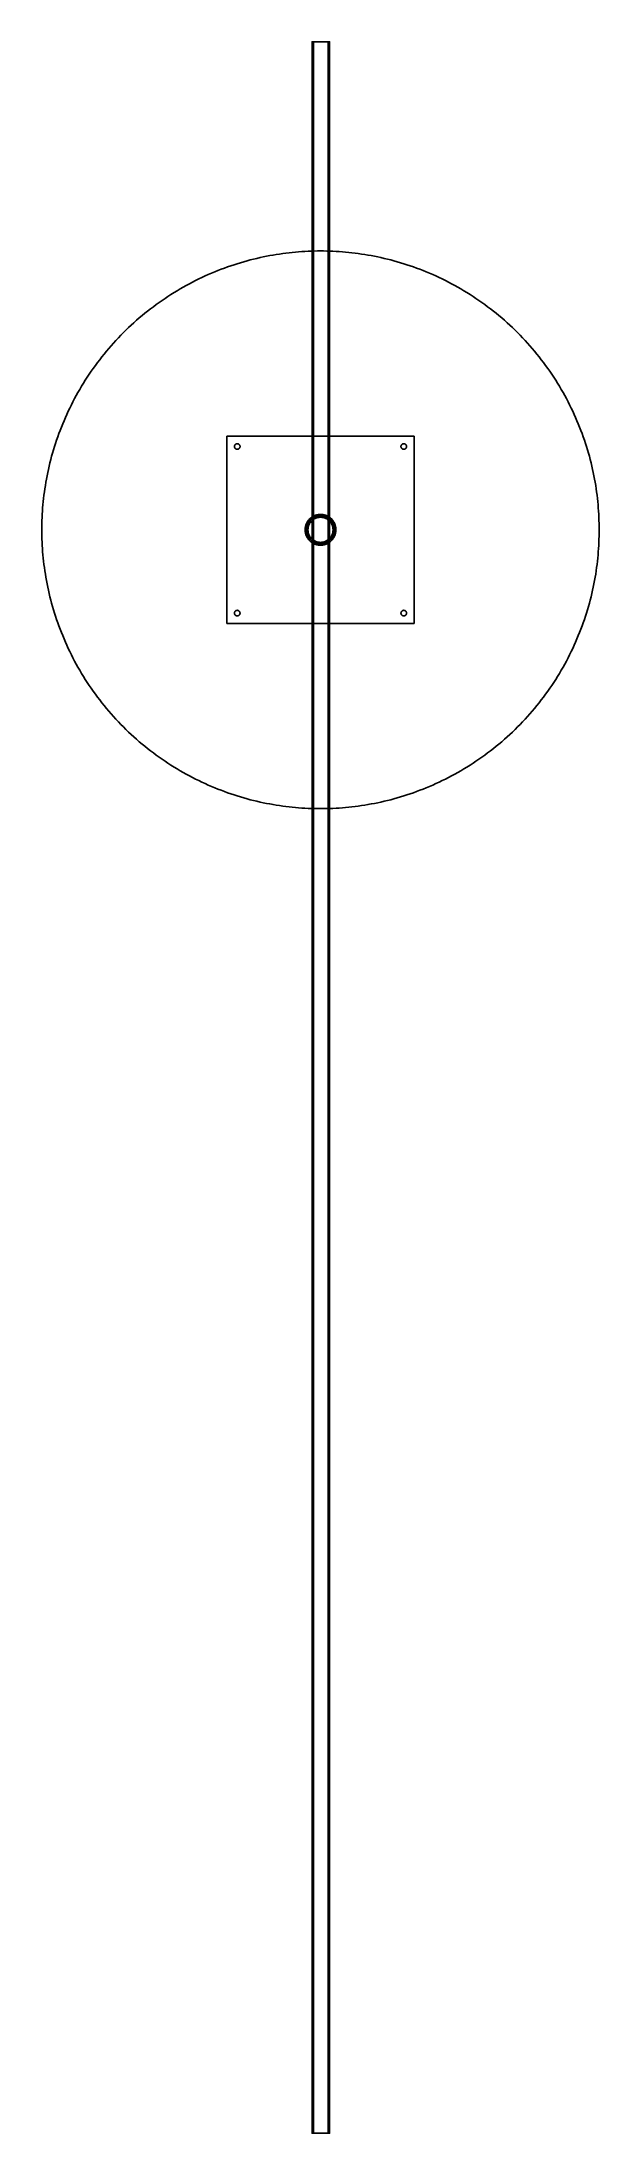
# Model space of a CAD drawing. Header units: millimetres. Extents: x -400 to 400, y -2300 to 700.
import ezdxf

# ---------------------------------------------------------------- set-up
doc = ezdxf.new("R2010")
doc.units = ezdxf.units.MM
for name, color, linetype, true_color in [('embase béton 40kg$Ø800', 7, 'Continuous', 0xcee0cb), ('platine acier 5mm', 7, 'Continuous', 0xc6cef0), ('profilé alu 25 ep2', 7, 'Continuous', 0xabccb6), ('tube acier Ø40 ext ep2 sans soudure', 7, 'Continuous', 0xe5adce), ('tube acier Ø40 int ep2 soudure', 7, 'Continuous', 0xe0d4ff)]:
    doc.layers.add(name, color=color, linetype=linetype, true_color=true_color)

msp = doc.modelspace()

# ---------------------------------------------------------------- linework, layer by layer
at = {"layer": 'embase béton 40kg$Ø800'}
for points in [[(400, 0), (400, 400), (0, 400), (-400, 400), (-400, 0), (-400, -400), (0, -400), (400, -400), (400, 0)], [(400, 0, 32), (400, 400, 32), (0, 400, 32), (-400, 400, 32), (-400, 0, 32), (-400, -400, 32), (0, -400, 32), (400, -400, 32), (400, 0, 32)]]:
    msp.add_rational_spline(points, [1, 0.707106781187, 1, 0.707106781187, 1, 0.707106781187, 1, 0.707106781187, 1], degree=2, knots=[0, 0, 0, 628.318531, 628.318531, 1256.637061, 1256.637061, 1884.955592, 1884.955592, 2513.274123, 2513.274123, 2513.274123], dxfattribs=at)
msp.add_open_spline([(400, 0), (400, 0, 16), (400, 0, 32)], degree=2, dxfattribs=at)
at = {"layer": 'platine acier 5mm'}
for points in [[(134.5, 134.5, 32), (0, 134.5, 32), (-134.5, 134.5, 32)], [(-134.5, 134.5, 32), (-134.5, 134.5, 34.5), (-134.5, 134.5, 37)], [(134.5, 134.5, 37), (0, 134.5, 37), (-134.5, 134.5, 37)], [(-134.5, 134.5, 32), (-134.5, 0, 32), (-134.5, -134.5, 32)], [(-134.5, 134.5, 37), (-134.5, 0, 37), (-134.5, -134.5, 37)], [(134.5, -134.5, 32), (134.5, 0, 32), (134.5, 134.5, 32)], [(134.5, 134.5, 32), (134.5, 134.5, 34.5), (134.5, 134.5, 37)], [(134.5, -134.5, 37), (134.5, 0, 37), (134.5, 134.5, 37)], [(-115.5, 119.5, 32), (-115.5, 119.5, 34.5), (-115.5, 119.5, 37)], [(123.5, 119.5, 32), (123.5, 119.5, 34.5), (123.5, 119.5, 37)], [(-115.5, -119.5, 32), (-115.5, -119.5, 34.5), (-115.5, -119.5, 37)], [(123.5, -119.5, 32), (123.5, -119.5, 34.5), (123.5, -119.5, 37)], [(-134.5, -134.5, 32), (0, -134.5, 32), (134.5, -134.5, 32)], [(-134.5, -134.5, 37), (0, -134.5, 37), (134.5, -134.5, 37)], [(-134.5, -134.5, 32), (-134.5, -134.5, 34.5), (-134.5, -134.5, 37)], [(134.5, -134.5, 32), (134.5, -134.5, 34.5), (134.5, -134.5, 37)]]:
    msp.add_open_spline(points, degree=2, dxfattribs=at)
for points, knots in [([(-115.5, 119.5, 32), (-115.5, 115.5, 32), (-119.5, 115.5, 32), (-123.5, 115.5, 32), (-123.5, 119.5, 32), (-123.5, 123.5, 32), (-119.5, 123.5, 32), (-115.5, 123.5, 32), (-115.5, 119.5, 32)], [334.265482, 334.265482, 334.265482, 340.548668, 340.548668, 346.831853, 346.831853, 353.115038, 353.115038, 359.398224, 359.398224, 359.398224]), ([(-115.5, 119.5, 37), (-115.5, 115.5, 37), (-119.5, 115.5, 37), (-123.5, 115.5, 37), (-123.5, 119.5, 37), (-123.5, 123.5, 37), (-119.5, 123.5, 37), (-115.5, 123.5, 37), (-115.5, 119.5, 37)], [334.265482, 334.265482, 334.265482, 340.548668, 340.548668, 346.831853, 346.831853, 353.115038, 353.115038, 359.398224, 359.398224, 359.398224]), ([(123.5, 119.5, 32), (123.5, 115.5, 32), (119.5, 115.5, 32), (115.5, 115.5, 32), (115.5, 119.5, 32), (115.5, 123.5, 32), (119.5, 123.5, 32), (123.5, 123.5, 32), (123.5, 119.5, 32)], [359.398224, 359.398224, 359.398224, 365.681409, 365.681409, 371.964594, 371.964594, 378.24778, 378.24778, 384.530965, 384.530965, 384.530965]), ([(123.5, 119.5, 37), (123.5, 115.5, 37), (119.5, 115.5, 37), (115.5, 115.5, 37), (115.5, 119.5, 37), (115.5, 123.5, 37), (119.5, 123.5, 37), (123.5, 123.5, 37), (123.5, 119.5, 37)], [359.398224, 359.398224, 359.398224, 365.681409, 365.681409, 371.964594, 371.964594, 378.24778, 378.24778, 384.530965, 384.530965, 384.530965]), ([(-115.5, -119.5, 32), (-115.5, -123.5, 32), (-119.5, -123.5, 32), (-123.5, -123.5, 32), (-123.5, -119.5, 32), (-123.5, -115.5, 32), (-119.5, -115.5, 32), (-115.5, -115.5, 32), (-115.5, -119.5, 32)], [309.132741, 309.132741, 309.132741, 315.415927, 315.415927, 321.699112, 321.699112, 327.982297, 327.982297, 334.265482, 334.265482, 334.265482]), ([(-115.5, -119.5, 37), (-115.5, -123.5, 37), (-119.5, -123.5, 37), (-123.5, -123.5, 37), (-123.5, -119.5, 37), (-123.5, -115.5, 37), (-119.5, -115.5, 37), (-115.5, -115.5, 37), (-115.5, -119.5, 37)], [309.132741, 309.132741, 309.132741, 315.415927, 315.415927, 321.699112, 321.699112, 327.982297, 327.982297, 334.265482, 334.265482, 334.265482]), ([(123.5, -119.5, 32), (123.5, -123.5, 32), (119.5, -123.5, 32), (115.5, -123.5, 32), (115.5, -119.5, 32), (115.5, -115.5, 32), (119.5, -115.5, 32), (123.5, -115.5, 32), (123.5, -119.5, 32)], [284, 284, 284, 290.283185, 290.283185, 296.566371, 296.566371, 302.849556, 302.849556, 309.132741, 309.132741, 309.132741]), ([(123.5, -119.5, 37), (123.5, -123.5, 37), (119.5, -123.5, 37), (115.5, -123.5, 37), (115.5, -119.5, 37), (115.5, -115.5, 37), (119.5, -115.5, 37), (123.5, -115.5, 37), (123.5, -119.5, 37)], [284, 284, 284, 290.283185, 290.283185, 296.566371, 296.566371, 302.849556, 302.849556, 309.132741, 309.132741, 309.132741])]:
    msp.add_rational_spline(points, [1, 0.707106781187, 1, 0.707106781187, 1, 0.707106781187, 1, 0.707106781187, 1], degree=2, knots=knots, dxfattribs=at)
at = {"layer": 'profilé alu 25 ep2'}
for points in [[(13, 700, 2584.1), (0.5, 700, 2584.1), (-12, 700, 2584.1)], [(-12, 700, 2584.1), (-12, -800, 2584.1), (-12, -2300, 2584.1)], [(-12, 700, 2584.1), (-12, 700, 2571.6), (-12, 700, 2559.1)], [(-12, 700, 2559.1), (-12, -800, 2559.1), (-12, -2300, 2559.1)], [(-12, 700, 2559.1), (-11, 700, 2559.1), (-10, 700, 2559.1)], [(-10, 700, 2582.1), (-10, -800, 2582.1), (-10, -2300, 2582.1)], [(-10, 700, 2559.1), (-10, -800, 2559.1), (-10, -2300, 2559.1)], [(-10, 700, 2582.1), (0.5, 700, 2582.1), (11, 700, 2582.1)], [(11, 700, 2582.1), (11, -800, 2582.1), (11, -2300, 2582.1)], [(11, 700, 2559.1), (11, -800, 2559.1), (11, -2300, 2559.1)], [(11, 700, 2559.1), (12, 700, 2559.1), (13, 700, 2559.1)], [(13, 700, 2559.1), (13, -800, 2559.1), (13, -2300, 2559.1)], [(13, 700, 2559.1), (13, 700, 2571.6), (13, 700, 2584.1)], [(13, 700, 2584.1), (13, -800, 2584.1), (13, -2300, 2584.1)], [(13, -2300, 2584.1), (0.5, -2300, 2584.1), (-12, -2300, 2584.1)], [(-12, -2300, 2584.1), (-12, -2300, 2571.6), (-12, -2300, 2559.1)], [(-12, -2300, 2559.1), (-11, -2300, 2559.1), (-10, -2300, 2559.1)], [(-10, -2300, 2582.1), (0.5, -2300, 2582.1), (11, -2300, 2582.1)], [(11, -2300, 2559.1), (12, -2300, 2559.1), (13, -2300, 2559.1)], [(13, -2300, 2559.1), (13, -2300, 2571.6), (13, -2300, 2584.1)]]:
    msp.add_open_spline(points, degree=2, dxfattribs=at)
for points, knots in [([(-10, 700, 2559.1), (-10, 700, 2560.1), (-10, 700, 2561.1), (-10, 700, 2571.6), (-10, 700, 2582.1)], [-10, -10, -10, -9, -9, -8, -8, -8]), ([(11, 700, 2582.1), (11, 700, 2571.6), (11, 700, 2561.1), (11, 700, 2560.1), (11, 700, 2559.1)], [-7, -7, -7, -6, -6, -5, -5, -5]), ([(-10, -2300, 2559.1), (-10, -2300, 2560.1), (-10, -2300, 2561.1), (-10, -2300, 2571.6), (-10, -2300, 2582.1)], [-10, -10, -10, -9, -9, -8, -8, -8]), ([(11, -2300, 2582.1), (11, -2300, 2571.6), (11, -2300, 2561.1), (11, -2300, 2560.1), (11, -2300, 2559.1)], [-7, -7, -7, -6, -6, -5, -5, -5])]:
    msp.add_open_spline(points, degree=2, knots=knots, dxfattribs=at)
at = {"layer": 'tube acier Ø40 ext ep2 sans soudure'}
for p, q in [((4, 19.6, 1183.1), (4, 17.5, 1183.1)), ((4, 19.6, 1083.1), (4, 17.5, 1083.1)), ((4, 19.6, 983.1), (4, 17.5, 983.1)), ((4, 19.6, 883.1), (4, 17.5, 883.1)), ((4, 19.6, 783.1), (4, 17.5, 783.1)), ((4, 19.6, 683.1), (4, 17.5, 683.1)), ((4, 19.6, 583.1), (4, 17.5, 583.1)), ((4, -17.6, 1183.1), (4, -19.6, 1183.1)), ((4, -17.6, 1083.1), (4, -19.6, 1083.1)), ((4, -17.6, 983.1), (4, -19.6, 983.1)), ((4, -17.6, 883.1), (4, -19.6, 883.1)), ((4, -17.6, 783.1), (4, -19.6, 783.1)), ((4, -17.6, 683.1), (4, -19.6, 683.1)), ((4, -17.6, 583.1), (4, -19.6, 583.1))]:
    msp.add_line(p, q, dxfattribs=at)
for points, knots in [([(20, 0, 2559.1), (20, -20, 2559.1), (0, -20, 2559.1), (-20, -20, 2559.1), (-20, 0, 2559.1), (-20, 20, 2559.1), (0, 20, 2559.1), (20, 20, 2559.1), (20, 0, 2559.1)], [-125.663706, -125.663706, -125.663706, -94.24778, -94.24778, -62.831853, -62.831853, -31.415927, -31.415927, 0, 0, 0]), ([(20, 0, 59.1), (20, -20, 59.1), (0, -20, 59.1), (-20, -20, 59.1), (-20, 0, 59.1), (-20, 20, 59.1), (0, 20, 59.1), (20, 20, 59.1), (20, 0, 59.1)], [-125.663706, -125.663706, -125.663706, -94.24778, -94.24778, -62.831853, -62.831853, -31.415927, -31.415927, 0, 0, 0]), ([(18, 0, 2559.1), (18, 18, 2559.1), (0, 18, 2559.1), (-18, 18, 2559.1), (-18, 0, 2559.1), (-18, -18, 2559.1), (0, -18, 2559.1), (18, -18, 2559.1), (18, 0, 2559.1)], [0, 0, 0, 31.415927, 31.415927, 62.831853, 62.831853, 94.24778, 94.24778, 125.663706, 125.663706, 125.663706]), ([(18, 0, 59.1), (18, 18, 59.1), (0, 18, 59.1), (-18, 18, 59.1), (-18, 0, 59.1), (-18, -18, 59.1), (0, -18, 59.1), (18, -18, 59.1), (18, 0, 59.1)], [0, 0, 0, 31.415927, 31.415927, 62.831853, 62.831853, 94.24778, 94.24778, 125.663706, 125.663706, 125.663706])]:
    msp.add_rational_spline(points, [1, 0.707106781187, 1, 0.707106781187, 1, 0.707106781187, 1, 0.707106781187, 1], degree=2, knots=knots, dxfattribs=at)
for points, knots in [([(4, 19.6, 1183.1), (4, 19.6, 1183.2), (4, 19.6, 1183.2), (4, 19.6, 1183.3), (4, 19.6, 1183.3), (4, 19.6, 1183.4), (4, 19.6, 1183.5), (4, 19.6, 1183.7), (3.9, 19.6, 1183.8), (3.9, 19.6, 1184.2), (3.8, 19.6, 1184.4), (3.6, 19.7, 1184.8), (3.6, 19.7, 1184.9), (3.5, 19.7, 1185.1), (3.4, 19.7, 1185.2), (3.3, 19.7, 1185.4), (3.2, 19.7, 1185.6), (3, 19.8, 1185.8), (2.9, 19.8, 1185.9), (2.7, 19.8, 1186), (2.6, 19.8, 1186.1), (2.4, 19.9, 1186.3), (2.3, 19.9, 1186.4), (2, 19.9, 1186.6), (1.8, 19.9, 1186.7), (1.3, 20, 1186.9), (1, 20, 1187), (0.5, 20, 1187.1), (0.3, 20, 1187.1), (0, 20, 1187.1), (-0.3, 20, 1187.1), (-0.5, 20, 1187.1), (-1, 20, 1187), (-1.3, 20, 1186.9), (-1.8, 19.9, 1186.7), (-2, 19.9, 1186.6), (-2.3, 19.9, 1186.4), (-2.4, 19.9, 1186.3), (-2.6, 19.8, 1186.1), (-2.7, 19.8, 1186), (-2.9, 19.8, 1185.9), (-3, 19.8, 1185.8), (-3.2, 19.7, 1185.6), (-3.3, 19.7, 1185.5), (-3.4, 19.7, 1185.2), (-3.5, 19.7, 1185.1), (-3.6, 19.7, 1184.9), (-3.6, 19.7, 1184.8), (-3.8, 19.6, 1184.4), (-3.9, 19.6, 1184.2), (-3.9, 19.6, 1183.8), (-4, 19.6, 1183.6), (-4, 19.6, 1183.5), (-4, 19.6, 1183.4), (-4, 19.6, 1183.3), (-4, 19.6, 1183.3), (-4, 19.6, 1183.2), (-4, 19.6, 1183.2), (-4, 19.6, 1183.1), (-4, 19.6, 1183.1), (-4, 19.6, 1183.1), (-4, 19.6, 1183), (-4, 19.6, 1183), (-4, 19.6, 1182.9), (-4, 19.6, 1182.8), (-4, 19.6, 1182.6), (-3.9, 19.6, 1182.5), (-3.9, 19.6, 1182.1), (-3.8, 19.6, 1181.8), (-3.6, 19.7, 1181.5), (-3.6, 19.7, 1181.4), (-3.5, 19.7, 1181.1), (-3.4, 19.7, 1181), (-3.3, 19.7, 1180.8), (-3.2, 19.7, 1180.7), (-3, 19.8, 1180.5), (-2.9, 19.8, 1180.4), (-2.7, 19.8, 1180.2), (-2.6, 19.8, 1180.1), (-2.4, 19.9, 1179.9), (-2.3, 19.9, 1179.9), (-2, 19.9, 1179.6), (-1.8, 19.9, 1179.5), (-1.3, 20, 1179.3), (-1.1, 20, 1179.3), (-0.5, 20, 1179.2), (-0.3, 20, 1179.1), (0, 20, 1179.1), (0.3, 20, 1179.1), (0.5, 20, 1179.2), (1, 20, 1179.3), (1.3, 20, 1179.3), (1.8, 19.9, 1179.5), (2, 19.9, 1179.7), (2.3, 19.9, 1179.9), (2.4, 19.9, 1180), (2.6, 19.8, 1180.1), (2.7, 19.8, 1180.2), (2.9, 19.8, 1180.4), (3, 19.8, 1180.5), (3.2, 19.7, 1180.7), (3.3, 19.7, 1180.8), (3.4, 19.7, 1181), (3.5, 19.7, 1181.1), (3.6, 19.7, 1181.4), (3.6, 19.7, 1181.5), (3.8, 19.6, 1181.8), (3.9, 19.6, 1182.1), (3.9, 19.6, 1182.5), (4, 19.6, 1182.6), (4, 19.6, 1182.8), (4, 19.6, 1182.9), (4, 19.6, 1183), (4, 19.6, 1183), (4, 19.6, 1183.1), (4, 19.6, 1183.1), (4, 19.6, 1183.1)], [0, 0, 0, 0, 0.100447, 0.100447, 0.200894, 0.200894, 0.401798, 0.401798, 0.803685, 0.803685, 1.576513, 1.576513, 1.96274, 1.96274, 2.348962, 2.348962, 2.750551, 2.750551, 3.152137, 3.152137, 3.55373, 3.55373, 3.955327, 3.955327, 4.728202, 4.728202, 5.501014, 5.501014, 6.305392, 6.305392, 6.305392, 7.094028, 7.094028, 7.882589, 7.882589, 8.670886, 8.670886, 9.064793, 9.064793, 9.458696, 9.458696, 9.852597, 9.852597, 10.246499, 10.246499, 10.640414, 10.640414, 11.034336, 11.034336, 11.822919, 11.822919, 12.21695, 12.21695, 12.413929, 12.413929, 12.512414, 12.512414, 12.610899, 12.610899, 12.610899, 12.711346, 12.711346, 12.811793, 12.811793, 13.012697, 13.012697, 13.414584, 13.414584, 14.187412, 14.187412, 14.573639, 14.573639, 14.959861, 14.959861, 15.361449, 15.361449, 15.763036, 15.763036, 16.164629, 16.164629, 16.566225, 16.566225, 17.339101, 17.339101, 18.111913, 18.111913, 18.916291, 18.916291, 18.916291, 19.704927, 19.704927, 20.493488, 20.493488, 21.281785, 21.281785, 21.675692, 21.675692, 22.069595, 22.069595, 22.463495, 22.463495, 22.857398, 22.857398, 23.251313, 23.251313, 23.645235, 23.645235, 24.433818, 24.433818, 24.827849, 24.827849, 25.024828, 25.024828, 25.123313, 25.123313, 25.221798, 25.221798, 25.221798, 25.221798]), ([(4, 19.6, 1083.1), (4, 19.6, 1083.2), (4, 19.6, 1083.2), (4, 19.6, 1083.3), (4, 19.6, 1083.3), (4, 19.6, 1083.4), (4, 19.6, 1083.5), (4, 19.6, 1083.6), (3.9, 19.6, 1083.8), (3.9, 19.6, 1084.2), (3.8, 19.6, 1084.4), (3.6, 19.7, 1084.8), (3.6, 19.7, 1084.9), (3.5, 19.7, 1085.1), (3.4, 19.7, 1085.2), (3.3, 19.7, 1085.5), (3.2, 19.7, 1085.6), (3, 19.8, 1085.8), (2.9, 19.8, 1085.9), (2.7, 19.8, 1086), (2.6, 19.8, 1086.1), (2.4, 19.9, 1086.3), (2.3, 19.9, 1086.4), (2, 19.9, 1086.6), (1.8, 19.9, 1086.7), (1.3, 20, 1086.9), (1, 20, 1087), (0.5, 20, 1087.1), (0.3, 20, 1087.1), (0, 20, 1087.1), (-0.3, 20, 1087.1), (-0.5, 20, 1087.1), (-1, 20, 1087), (-1.3, 20, 1086.9), (-1.8, 19.9, 1086.7), (-2, 19.9, 1086.6), (-2.3, 19.9, 1086.4), (-2.4, 19.9, 1086.3), (-2.6, 19.8, 1086.1), (-2.7, 19.8, 1086), (-2.9, 19.8, 1085.9), (-3, 19.8, 1085.8), (-3.2, 19.7, 1085.6), (-3.3, 19.7, 1085.5), (-3.4, 19.7, 1085.2), (-3.5, 19.7, 1085.1), (-3.6, 19.7, 1084.9), (-3.6, 19.7, 1084.8), (-3.8, 19.6, 1084.4), (-3.9, 19.6, 1084.2), (-3.9, 19.6, 1083.8), (-4, 19.6, 1083.6), (-4, 19.6, 1083.5), (-4, 19.6, 1083.4), (-4, 19.6, 1083.3), (-4, 19.6, 1083.3), (-4, 19.6, 1083.2), (-4, 19.6, 1083.2), (-4, 19.6, 1083.1), (-4, 19.6, 1083.1), (-4, 19.6, 1083.1), (-4, 19.6, 1083), (-4, 19.6, 1083), (-4, 19.6, 1082.9), (-4, 19.6, 1082.8), (-4, 19.6, 1082.6), (-3.9, 19.6, 1082.5), (-3.9, 19.6, 1082.1), (-3.8, 19.6, 1081.8), (-3.6, 19.7, 1081.5), (-3.6, 19.7, 1081.4), (-3.5, 19.7, 1081.1), (-3.4, 19.7, 1081), (-3.3, 19.7, 1080.8), (-3.2, 19.7, 1080.7), (-3, 19.8, 1080.5), (-2.9, 19.8, 1080.4), (-2.7, 19.8, 1080.2), (-2.6, 19.8, 1080.1), (-2.4, 19.9, 1080), (-2.3, 19.9, 1079.9), (-2, 19.9, 1079.7), (-1.8, 19.9, 1079.5), (-1.3, 20, 1079.3), (-1, 20, 1079.3), (-0.5, 20, 1079.2), (-0.3, 20, 1079.1), (0, 20, 1079.1), (0.3, 20, 1079.1), (0.5, 20, 1079.2), (1, 20, 1079.3), (1.3, 20, 1079.3), (1.8, 19.9, 1079.5), (2, 19.9, 1079.7), (2.3, 19.9, 1079.9), (2.4, 19.9, 1080), (2.6, 19.8, 1080.1), (2.7, 19.8, 1080.2), (2.9, 19.8, 1080.4), (3, 19.8, 1080.5), (3.2, 19.7, 1080.7), (3.3, 19.7, 1080.8), (3.4, 19.7, 1081), (3.5, 19.7, 1081.1), (3.6, 19.7, 1081.4), (3.6, 19.7, 1081.5), (3.8, 19.6, 1081.8), (3.9, 19.6, 1082.1), (3.9, 19.6, 1082.5), (4, 19.6, 1082.6), (4, 19.6, 1082.8), (4, 19.6, 1082.9), (4, 19.6, 1083), (4, 19.6, 1083), (4, 19.6, 1083.1), (4, 19.6, 1083.1), (4, 19.6, 1083.1)], [0, 0, 0, 0, 0.098485, 0.098485, 0.196969, 0.196969, 0.393948, 0.393948, 0.78798, 0.78798, 1.576563, 1.576563, 1.970485, 1.970485, 2.3644, 2.3644, 2.758302, 2.758302, 3.152203, 3.152203, 3.546106, 3.546106, 3.940013, 3.940013, 4.72831, 4.72831, 5.51687, 5.51687, 6.305507, 6.305507, 6.305507, 7.094143, 7.094143, 7.882704, 7.882704, 8.671001, 8.671001, 9.064907, 9.064907, 9.458811, 9.458811, 9.852711, 9.852711, 10.246614, 10.246614, 10.640529, 10.640529, 11.03445, 11.03445, 11.823033, 11.823033, 12.217065, 12.217065, 12.414044, 12.414044, 12.512529, 12.512529, 12.611013, 12.611013, 12.611013, 12.709498, 12.709498, 12.807983, 12.807983, 13.004962, 13.004962, 13.398994, 13.398994, 14.187577, 14.187577, 14.581498, 14.581498, 14.975413, 14.975413, 15.369316, 15.369316, 15.763216, 15.763216, 16.15712, 16.15712, 16.551026, 16.551026, 17.339323, 17.339323, 18.127884, 18.127884, 18.91652, 18.91652, 18.91652, 19.705156, 19.705156, 20.493717, 20.493717, 21.282014, 21.282014, 21.675921, 21.675921, 22.069824, 22.069824, 22.463724, 22.463724, 22.857627, 22.857627, 23.251542, 23.251542, 23.645464, 23.645464, 24.434047, 24.434047, 24.828078, 24.828078, 25.025057, 25.025057, 25.123542, 25.123542, 25.222027, 25.222027, 25.222027, 25.222027]), ([(4, 19.6, 983.1), (4, 19.6, 983.2), (4, 19.6, 983.2), (4, 19.6, 983.3), (4, 19.6, 983.3), (4, 19.6, 983.4), (4, 19.6, 983.5), (4, 19.6, 983.7), (3.9, 19.6, 983.8), (3.9, 19.6, 984.2), (3.8, 19.6, 984.4), (3.6, 19.7, 984.8), (3.6, 19.7, 984.9), (3.5, 19.7, 985.1), (3.4, 19.7, 985.2), (3.3, 19.7, 985.4), (3.2, 19.7, 985.6), (3, 19.8, 985.8), (2.9, 19.8, 985.9), (2.7, 19.8, 986), (2.6, 19.8, 986.1), (2.4, 19.9, 986.3), (2.3, 19.9, 986.4), (2, 19.9, 986.6), (1.8, 19.9, 986.7), (1.3, 20, 986.9), (1, 20, 987), (0.5, 20, 987.1), (0.3, 20, 987.1), (0, 20, 987.1), (-0.3, 20, 987.1), (-0.5, 20, 987.1), (-1, 20, 987), (-1.3, 20, 986.9), (-1.8, 19.9, 986.7), (-2, 19.9, 986.6), (-2.3, 19.9, 986.4), (-2.4, 19.9, 986.3), (-2.6, 19.8, 986.1), (-2.7, 19.8, 986), (-2.9, 19.8, 985.9), (-3, 19.8, 985.8), (-3.2, 19.7, 985.6), (-3.3, 19.7, 985.5), (-3.4, 19.7, 985.2), (-3.5, 19.7, 985.1), (-3.6, 19.7, 984.9), (-3.6, 19.7, 984.8), (-3.8, 19.6, 984.4), (-3.9, 19.6, 984.2), (-3.9, 19.6, 983.8), (-4, 19.6, 983.6), (-4, 19.6, 983.5), (-4, 19.6, 983.4), (-4, 19.6, 983.3), (-4, 19.6, 983.3), (-4, 19.6, 983.2), (-4, 19.6, 983.2), (-4, 19.6, 983.1), (-4, 19.6, 983.1), (-4, 19.6, 983.1), (-4, 19.6, 983), (-4, 19.6, 983), (-4, 19.6, 982.9), (-4, 19.6, 982.8), (-4, 19.6, 982.6), (-3.9, 19.6, 982.5), (-3.9, 19.6, 982.1), (-3.8, 19.6, 981.8), (-3.6, 19.7, 981.5), (-3.6, 19.7, 981.4), (-3.5, 19.7, 981.1), (-3.4, 19.7, 981), (-3.3, 19.7, 980.8), (-3.2, 19.7, 980.7), (-3, 19.8, 980.5), (-2.9, 19.8, 980.4), (-2.7, 19.8, 980.2), (-2.6, 19.8, 980.1), (-2.4, 19.9, 979.9), (-2.3, 19.9, 979.9), (-2, 19.9, 979.6), (-1.8, 19.9, 979.5), (-1.3, 20, 979.3), (-1.1, 20, 979.3), (-0.5, 20, 979.2), (-0.3, 20, 979.1), (0, 20, 979.1), (0.3, 20, 979.1), (0.5, 20, 979.2), (1, 20, 979.3), (1.3, 20, 979.3), (1.8, 19.9, 979.5), (2, 19.9, 979.7), (2.3, 19.9, 979.9), (2.4, 19.9, 980), (2.6, 19.8, 980.1), (2.7, 19.8, 980.2), (2.9, 19.8, 980.4), (3, 19.8, 980.5), (3.2, 19.7, 980.7), (3.3, 19.7, 980.8), (3.4, 19.7, 981), (3.5, 19.7, 981.1), (3.6, 19.7, 981.4), (3.6, 19.7, 981.5), (3.8, 19.6, 981.8), (3.9, 19.6, 982.1), (3.9, 19.6, 982.5), (4, 19.6, 982.6), (4, 19.6, 982.8), (4, 19.6, 982.9), (4, 19.6, 983), (4, 19.6, 983), (4, 19.6, 983.1), (4, 19.6, 983.1), (4, 19.6, 983.1)], [0, 0, 0, 0, 0.100447, 0.100447, 0.200894, 0.200894, 0.401798, 0.401798, 0.803685, 0.803685, 1.576513, 1.576513, 1.96274, 1.96274, 2.348962, 2.348962, 2.750551, 2.750551, 3.152137, 3.152137, 3.55373, 3.55373, 3.955327, 3.955327, 4.728202, 4.728202, 5.501014, 5.501014, 6.305392, 6.305392, 6.305392, 7.094028, 7.094028, 7.882589, 7.882589, 8.670886, 8.670886, 9.064793, 9.064793, 9.458696, 9.458696, 9.852597, 9.852597, 10.246499, 10.246499, 10.640414, 10.640414, 11.034336, 11.034336, 11.822919, 11.822919, 12.21695, 12.21695, 12.413929, 12.413929, 12.512414, 12.512414, 12.610899, 12.610899, 12.610899, 12.711346, 12.711346, 12.811793, 12.811793, 13.012697, 13.012697, 13.414584, 13.414584, 14.187412, 14.187412, 14.573639, 14.573639, 14.959861, 14.959861, 15.361449, 15.361449, 15.763036, 15.763036, 16.164629, 16.164629, 16.566225, 16.566225, 17.339101, 17.339101, 18.111913, 18.111913, 18.916291, 18.916291, 18.916291, 19.704927, 19.704927, 20.493488, 20.493488, 21.281785, 21.281785, 21.675692, 21.675692, 22.069595, 22.069595, 22.463495, 22.463495, 22.857398, 22.857398, 23.251313, 23.251313, 23.645235, 23.645235, 24.433818, 24.433818, 24.827849, 24.827849, 25.024828, 25.024828, 25.123313, 25.123313, 25.221798, 25.221798, 25.221798, 25.221798]), ([(4, 19.6, 883.1), (4, 19.6, 883.2), (4, 19.6, 883.2), (4, 19.6, 883.3), (4, 19.6, 883.3), (4, 19.6, 883.4), (4, 19.6, 883.5), (4, 19.6, 883.6), (3.9, 19.6, 883.8), (3.9, 19.6, 884.2), (3.8, 19.6, 884.4), (3.6, 19.7, 884.8), (3.6, 19.7, 884.9), (3.5, 19.7, 885.1), (3.4, 19.7, 885.2), (3.3, 19.7, 885.5), (3.2, 19.7, 885.6), (3, 19.8, 885.8), (2.9, 19.8, 885.9), (2.7, 19.8, 886), (2.6, 19.8, 886.1), (2.4, 19.9, 886.3), (2.3, 19.9, 886.4), (2, 19.9, 886.6), (1.8, 19.9, 886.7), (1.3, 20, 886.9), (1, 20, 887), (0.5, 20, 887.1), (0.3, 20, 887.1), (0, 20, 887.1), (-0.3, 20, 887.1), (-0.5, 20, 887.1), (-1, 20, 887), (-1.3, 20, 886.9), (-1.8, 19.9, 886.7), (-2, 19.9, 886.6), (-2.3, 19.9, 886.4), (-2.4, 19.9, 886.3), (-2.6, 19.8, 886.1), (-2.7, 19.8, 886), (-2.9, 19.8, 885.9), (-3, 19.8, 885.8), (-3.2, 19.7, 885.6), (-3.3, 19.7, 885.5), (-3.4, 19.7, 885.2), (-3.5, 19.7, 885.1), (-3.6, 19.7, 884.9), (-3.6, 19.7, 884.8), (-3.8, 19.6, 884.4), (-3.9, 19.6, 884.2), (-3.9, 19.6, 883.8), (-4, 19.6, 883.6), (-4, 19.6, 883.5), (-4, 19.6, 883.4), (-4, 19.6, 883.3), (-4, 19.6, 883.3), (-4, 19.6, 883.2), (-4, 19.6, 883.2), (-4, 19.6, 883.1), (-4, 19.6, 883.1), (-4, 19.6, 883.1), (-4, 19.6, 883), (-4, 19.6, 883), (-4, 19.6, 882.9), (-4, 19.6, 882.8), (-4, 19.6, 882.6), (-3.9, 19.6, 882.5), (-3.9, 19.6, 882.1), (-3.8, 19.6, 881.8), (-3.6, 19.7, 881.5), (-3.6, 19.7, 881.4), (-3.5, 19.7, 881.1), (-3.4, 19.7, 881), (-3.3, 19.7, 880.8), (-3.2, 19.7, 880.7), (-3, 19.8, 880.5), (-2.9, 19.8, 880.4), (-2.7, 19.8, 880.2), (-2.6, 19.8, 880.1), (-2.4, 19.9, 879.9), (-2.3, 19.9, 879.9), (-2, 19.9, 879.6), (-1.8, 19.9, 879.5), (-1.3, 20, 879.3), (-1.1, 20, 879.3), (-0.5, 20, 879.2), (-0.3, 20, 879.1), (0, 20, 879.1), (0.3, 20, 879.1), (0.5, 20, 879.2), (1, 20, 879.3), (1.3, 20, 879.3), (1.8, 19.9, 879.5), (2, 19.9, 879.7), (2.3, 19.9, 879.9), (2.4, 19.9, 880), (2.6, 19.8, 880.1), (2.7, 19.8, 880.2), (2.9, 19.8, 880.4), (3, 19.8, 880.5), (3.2, 19.7, 880.7), (3.3, 19.7, 880.8), (3.4, 19.7, 881), (3.5, 19.7, 881.1), (3.6, 19.7, 881.4), (3.6, 19.7, 881.5), (3.8, 19.6, 881.8), (3.9, 19.6, 882.1), (3.9, 19.6, 882.5), (4, 19.6, 882.6), (4, 19.6, 882.8), (4, 19.6, 882.9), (4, 19.6, 883), (4, 19.6, 883), (4, 19.6, 883.1), (4, 19.6, 883.1), (4, 19.6, 883.1)], [0, 0, 0, 0, 0.098485, 0.098485, 0.196969, 0.196969, 0.393948, 0.393948, 0.78798, 0.78798, 1.576563, 1.576563, 1.970485, 1.970485, 2.3644, 2.3644, 2.758302, 2.758302, 3.152203, 3.152203, 3.546106, 3.546106, 3.940013, 3.940013, 4.72831, 4.72831, 5.51687, 5.51687, 6.305507, 6.305507, 6.305507, 7.094143, 7.094143, 7.882704, 7.882704, 8.671001, 8.671001, 9.064907, 9.064907, 9.458811, 9.458811, 9.852711, 9.852711, 10.246614, 10.246614, 10.640529, 10.640529, 11.03445, 11.03445, 11.823033, 11.823033, 12.217065, 12.217065, 12.414044, 12.414044, 12.512529, 12.512529, 12.611013, 12.611013, 12.611013, 12.71146, 12.71146, 12.811908, 12.811908, 13.012812, 13.012812, 13.414698, 13.414698, 14.187527, 14.187527, 14.573754, 14.573754, 14.959975, 14.959975, 15.361564, 15.361564, 15.76315, 15.76315, 16.164743, 16.164743, 16.56634, 16.56634, 17.339215, 17.339215, 18.112027, 18.112027, 18.916406, 18.916406, 18.916406, 19.705042, 19.705042, 20.493603, 20.493603, 21.2819, 21.2819, 21.675806, 21.675806, 22.06971, 22.06971, 22.46361, 22.46361, 22.857513, 22.857513, 23.251428, 23.251428, 23.645349, 23.645349, 24.433932, 24.433932, 24.827964, 24.827964, 25.024943, 25.024943, 25.123428, 25.123428, 25.221912, 25.221912, 25.221912, 25.221912]), ([(4, 19.6, 783.1), (4, 19.6, 783.2), (4, 19.6, 783.2), (4, 19.6, 783.3), (4, 19.6, 783.3), (4, 19.6, 783.4), (4, 19.6, 783.5), (4, 19.6, 783.6), (3.9, 19.6, 783.8), (3.9, 19.6, 784.2), (3.8, 19.6, 784.4), (3.6, 19.7, 784.8), (3.6, 19.7, 784.9), (3.5, 19.7, 785.1), (3.4, 19.7, 785.2), (3.3, 19.7, 785.5), (3.2, 19.7, 785.6), (3, 19.8, 785.8), (2.9, 19.8, 785.9), (2.7, 19.8, 786), (2.6, 19.8, 786.1), (2.4, 19.9, 786.3), (2.3, 19.9, 786.4), (2, 19.9, 786.6), (1.8, 19.9, 786.7), (1.3, 20, 786.9), (1, 20, 787), (0.5, 20, 787.1), (0.3, 20, 787.1), (0, 20, 787.1), (-0.3, 20, 787.1), (-0.5, 20, 787.1), (-1, 20, 787), (-1.3, 20, 786.9), (-1.8, 19.9, 786.7), (-2, 19.9, 786.6), (-2.3, 19.9, 786.4), (-2.4, 19.9, 786.3), (-2.6, 19.8, 786.1), (-2.7, 19.8, 786), (-2.9, 19.8, 785.9), (-3, 19.8, 785.8), (-3.2, 19.7, 785.6), (-3.3, 19.7, 785.5), (-3.4, 19.7, 785.2), (-3.5, 19.7, 785.1), (-3.6, 19.7, 784.9), (-3.6, 19.7, 784.8), (-3.8, 19.6, 784.4), (-3.9, 19.6, 784.2), (-3.9, 19.6, 783.8), (-4, 19.6, 783.6), (-4, 19.6, 783.5), (-4, 19.6, 783.4), (-4, 19.6, 783.3), (-4, 19.6, 783.3), (-4, 19.6, 783.2), (-4, 19.6, 783.2), (-4, 19.6, 783.1), (-4, 19.6, 783.1), (-4, 19.6, 783.1), (-4, 19.6, 783), (-4, 19.6, 783), (-4, 19.6, 782.9), (-4, 19.6, 782.8), (-4, 19.6, 782.6), (-3.9, 19.6, 782.5), (-3.9, 19.6, 782.1), (-3.8, 19.6, 781.8), (-3.6, 19.7, 781.5), (-3.6, 19.7, 781.4), (-3.5, 19.7, 781.1), (-3.4, 19.7, 781), (-3.3, 19.7, 780.8), (-3.2, 19.7, 780.7), (-3, 19.8, 780.5), (-2.9, 19.8, 780.4), (-2.7, 19.8, 780.2), (-2.6, 19.8, 780.1), (-2.4, 19.9, 779.9), (-2.3, 19.9, 779.9), (-2, 19.9, 779.6), (-1.8, 19.9, 779.5), (-1.3, 20, 779.3), (-1.1, 20, 779.3), (-0.5, 20, 779.2), (-0.3, 20, 779.1), (0, 20, 779.1), (0.3, 20, 779.1), (0.5, 20, 779.2), (1, 20, 779.3), (1.3, 20, 779.3), (1.8, 19.9, 779.5), (2, 19.9, 779.7), (2.3, 19.9, 779.9), (2.4, 19.9, 780), (2.6, 19.8, 780.1), (2.7, 19.8, 780.2), (2.9, 19.8, 780.4), (3, 19.8, 780.5), (3.2, 19.7, 780.7), (3.3, 19.7, 780.8), (3.4, 19.7, 781), (3.5, 19.7, 781.1), (3.6, 19.7, 781.4), (3.6, 19.7, 781.5), (3.8, 19.6, 781.8), (3.9, 19.6, 782.1), (3.9, 19.6, 782.5), (4, 19.6, 782.6), (4, 19.6, 782.8), (4, 19.6, 782.9), (4, 19.6, 783), (4, 19.6, 783), (4, 19.6, 783.1), (4, 19.6, 783.1), (4, 19.6, 783.1)], [0, 0, 0, 0, 0.098485, 0.098485, 0.196969, 0.196969, 0.393948, 0.393948, 0.78798, 0.78798, 1.576563, 1.576563, 1.970485, 1.970485, 2.3644, 2.3644, 2.758302, 2.758302, 3.152203, 3.152203, 3.546106, 3.546106, 3.940013, 3.940013, 4.72831, 4.72831, 5.51687, 5.51687, 6.305507, 6.305507, 6.305507, 7.094143, 7.094143, 7.882704, 7.882704, 8.671001, 8.671001, 9.064907, 9.064907, 9.458811, 9.458811, 9.852711, 9.852711, 10.246614, 10.246614, 10.640529, 10.640529, 11.03445, 11.03445, 11.823033, 11.823033, 12.217065, 12.217065, 12.414044, 12.414044, 12.512529, 12.512529, 12.611013, 12.611013, 12.611013, 12.71146, 12.71146, 12.811908, 12.811908, 13.012812, 13.012812, 13.414698, 13.414698, 14.187527, 14.187527, 14.573754, 14.573754, 14.959975, 14.959975, 15.361564, 15.361564, 15.76315, 15.76315, 16.164743, 16.164743, 16.56634, 16.56634, 17.339215, 17.339215, 18.112027, 18.112027, 18.916406, 18.916406, 18.916406, 19.705042, 19.705042, 20.493603, 20.493603, 21.2819, 21.2819, 21.675806, 21.675806, 22.06971, 22.06971, 22.46361, 22.46361, 22.857513, 22.857513, 23.251428, 23.251428, 23.645349, 23.645349, 24.433932, 24.433932, 24.827964, 24.827964, 25.024943, 25.024943, 25.123428, 25.123428, 25.221912, 25.221912, 25.221912, 25.221912]), ([(4, 19.6, 683.1), (4, 19.6, 683.2), (4, 19.6, 683.2), (4, 19.6, 683.3), (4, 19.6, 683.3), (4, 19.6, 683.4), (4, 19.6, 683.5), (4, 19.6, 683.7), (3.9, 19.6, 683.8), (3.9, 19.6, 684.2), (3.8, 19.6, 684.4), (3.6, 19.7, 684.8), (3.6, 19.7, 684.9), (3.5, 19.7, 685.1), (3.4, 19.7, 685.2), (3.3, 19.7, 685.4), (3.2, 19.7, 685.6), (3, 19.8, 685.8), (2.9, 19.8, 685.9), (2.7, 19.8, 686), (2.6, 19.8, 686.1), (2.4, 19.9, 686.3), (2.3, 19.9, 686.4), (2, 19.9, 686.6), (1.8, 19.9, 686.7), (1.3, 20, 686.9), (1, 20, 687), (0.5, 20, 687.1), (0.3, 20, 687.1), (0, 20, 687.1), (-0.3, 20, 687.1), (-0.5, 20, 687.1), (-1, 20, 687), (-1.3, 20, 686.9), (-1.8, 19.9, 686.7), (-2, 19.9, 686.6), (-2.3, 19.9, 686.4), (-2.4, 19.9, 686.3), (-2.6, 19.8, 686.1), (-2.7, 19.8, 686), (-2.9, 19.8, 685.9), (-3, 19.8, 685.8), (-3.2, 19.7, 685.6), (-3.3, 19.7, 685.5), (-3.4, 19.7, 685.2), (-3.5, 19.7, 685.1), (-3.6, 19.7, 684.9), (-3.6, 19.7, 684.8), (-3.8, 19.6, 684.4), (-3.9, 19.6, 684.2), (-3.9, 19.6, 683.8), (-4, 19.6, 683.6), (-4, 19.6, 683.5), (-4, 19.6, 683.4), (-4, 19.6, 683.3), (-4, 19.6, 683.3), (-4, 19.6, 683.2), (-4, 19.6, 683.2), (-4, 19.6, 683.1), (-4, 19.6, 683.1), (-4, 19.6, 683.1), (-4, 19.6, 683), (-4, 19.6, 683), (-4, 19.6, 682.9), (-4, 19.6, 682.8), (-4, 19.6, 682.6), (-3.9, 19.6, 682.5), (-3.9, 19.6, 682.1), (-3.8, 19.6, 681.8), (-3.6, 19.7, 681.5), (-3.6, 19.7, 681.4), (-3.5, 19.7, 681.1), (-3.4, 19.7, 681), (-3.3, 19.7, 680.8), (-3.2, 19.7, 680.7), (-3, 19.8, 680.5), (-2.9, 19.8, 680.4), (-2.7, 19.8, 680.2), (-2.6, 19.8, 680.1), (-2.4, 19.9, 680), (-2.3, 19.9, 679.9), (-2, 19.9, 679.7), (-1.8, 19.9, 679.5), (-1.3, 20, 679.3), (-1, 20, 679.3), (-0.5, 20, 679.2), (-0.3, 20, 679.1), (0, 20, 679.1), (0.3, 20, 679.1), (0.5, 20, 679.2), (1, 20, 679.3), (1.3, 20, 679.3), (1.8, 19.9, 679.5), (2, 19.9, 679.7), (2.3, 19.9, 679.9), (2.4, 19.9, 680), (2.6, 19.8, 680.1), (2.7, 19.8, 680.2), (2.9, 19.8, 680.4), (3, 19.8, 680.5), (3.2, 19.7, 680.7), (3.3, 19.7, 680.8), (3.4, 19.7, 681), (3.5, 19.7, 681.1), (3.6, 19.7, 681.4), (3.6, 19.7, 681.5), (3.8, 19.6, 681.8), (3.9, 19.6, 682.1), (3.9, 19.6, 682.5), (4, 19.6, 682.6), (4, 19.6, 682.8), (4, 19.6, 682.9), (4, 19.6, 683), (4, 19.6, 683), (4, 19.6, 683.1), (4, 19.6, 683.1), (4, 19.6, 683.1)], [0, 0, 0, 0, 0.100447, 0.100447, 0.200894, 0.200894, 0.401798, 0.401798, 0.803685, 0.803685, 1.576513, 1.576513, 1.96274, 1.96274, 2.348962, 2.348962, 2.750551, 2.750551, 3.152137, 3.152137, 3.55373, 3.55373, 3.955327, 3.955327, 4.728202, 4.728202, 5.501014, 5.501014, 6.305392, 6.305392, 6.305392, 7.094028, 7.094028, 7.882589, 7.882589, 8.670886, 8.670886, 9.064793, 9.064793, 9.458696, 9.458696, 9.852597, 9.852597, 10.246499, 10.246499, 10.640414, 10.640414, 11.034336, 11.034336, 11.822919, 11.822919, 12.21695, 12.21695, 12.413929, 12.413929, 12.512414, 12.512414, 12.610899, 12.610899, 12.610899, 12.709384, 12.709384, 12.807868, 12.807868, 13.004847, 13.004847, 13.398879, 13.398879, 14.187462, 14.187462, 14.581384, 14.581384, 14.975299, 14.975299, 15.369201, 15.369201, 15.763102, 15.763102, 16.157005, 16.157005, 16.550912, 16.550912, 17.339209, 17.339209, 18.127769, 18.127769, 18.916406, 18.916406, 18.916406, 19.705042, 19.705042, 20.493603, 20.493603, 21.2819, 21.2819, 21.675806, 21.675806, 22.06971, 22.06971, 22.46361, 22.46361, 22.857513, 22.857513, 23.251428, 23.251428, 23.645349, 23.645349, 24.433932, 24.433932, 24.827964, 24.827964, 25.024943, 25.024943, 25.123428, 25.123428, 25.221912, 25.221912, 25.221912, 25.221912]), ([(4, 19.6, 583.1), (4, 19.6, 583.2), (4, 19.6, 583.2), (4, 19.6, 583.3), (4, 19.6, 583.3), (4, 19.6, 583.4), (4, 19.6, 583.5), (4, 19.6, 583.6), (3.9, 19.6, 583.8), (3.9, 19.6, 584.2), (3.8, 19.6, 584.4), (3.6, 19.7, 584.8), (3.6, 19.7, 584.9), (3.5, 19.7, 585.1), (3.4, 19.7, 585.2), (3.3, 19.7, 585.5), (3.2, 19.7, 585.6), (3, 19.8, 585.8), (2.9, 19.8, 585.9), (2.7, 19.8, 586), (2.6, 19.8, 586.1), (2.4, 19.9, 586.3), (2.3, 19.9, 586.4), (2, 19.9, 586.6), (1.8, 19.9, 586.7), (1.3, 20, 586.9), (1, 20, 587), (0.5, 20, 587.1), (0.3, 20, 587.1), (0, 20, 587.1), (-0.3, 20, 587.1), (-0.5, 20, 587.1), (-1, 20, 587), (-1.3, 20, 586.9), (-1.8, 19.9, 586.7), (-2, 19.9, 586.6), (-2.3, 19.9, 586.4), (-2.4, 19.9, 586.3), (-2.6, 19.8, 586.1), (-2.7, 19.8, 586), (-2.9, 19.8, 585.9), (-3, 19.8, 585.8), (-3.2, 19.7, 585.6), (-3.3, 19.7, 585.5), (-3.4, 19.7, 585.2), (-3.5, 19.7, 585.1), (-3.6, 19.7, 584.9), (-3.6, 19.7, 584.8), (-3.8, 19.6, 584.4), (-3.9, 19.6, 584.2), (-3.9, 19.6, 583.8), (-4, 19.6, 583.6), (-4, 19.6, 583.5), (-4, 19.6, 583.4), (-4, 19.6, 583.3), (-4, 19.6, 583.3), (-4, 19.6, 583.2), (-4, 19.6, 583.2), (-4, 19.6, 583.1), (-4, 19.6, 583.1), (-4, 19.6, 583.1), (-4, 19.6, 583), (-4, 19.6, 583), (-4, 19.6, 582.9), (-4, 19.6, 582.8), (-4, 19.6, 582.6), (-3.9, 19.6, 582.5), (-3.9, 19.6, 582.1), (-3.8, 19.6, 581.8), (-3.6, 19.7, 581.5), (-3.6, 19.7, 581.4), (-3.5, 19.7, 581.1), (-3.4, 19.7, 581), (-3.3, 19.7, 580.8), (-3.2, 19.7, 580.7), (-3, 19.8, 580.5), (-2.9, 19.8, 580.4), (-2.7, 19.8, 580.2), (-2.6, 19.8, 580.1), (-2.4, 19.9, 580), (-2.3, 19.9, 579.9), (-2, 19.9, 579.7), (-1.8, 19.9, 579.5), (-1.3, 20, 579.3), (-1, 20, 579.3), (-0.5, 20, 579.2), (-0.3, 20, 579.1), (0, 20, 579.1), (0.3, 20, 579.1), (0.5, 20, 579.2), (1, 20, 579.3), (1.3, 20, 579.3), (1.8, 19.9, 579.5), (2, 19.9, 579.7), (2.3, 19.9, 579.9), (2.4, 19.9, 580), (2.6, 19.8, 580.1), (2.7, 19.8, 580.2), (2.9, 19.8, 580.4), (3, 19.8, 580.5), (3.2, 19.7, 580.7), (3.3, 19.7, 580.8), (3.4, 19.7, 581), (3.5, 19.7, 581.1), (3.6, 19.7, 581.4), (3.6, 19.7, 581.5), (3.8, 19.6, 581.8), (3.9, 19.6, 582.1), (3.9, 19.6, 582.5), (4, 19.6, 582.6), (4, 19.6, 582.8), (4, 19.6, 582.9), (4, 19.6, 583), (4, 19.6, 583), (4, 19.6, 583.1), (4, 19.6, 583.1), (4, 19.6, 583.1)], [0, 0, 0, 0, 0.098485, 0.098485, 0.196969, 0.196969, 0.393948, 0.393948, 0.78798, 0.78798, 1.576563, 1.576563, 1.970485, 1.970485, 2.3644, 2.3644, 2.758302, 2.758302, 3.152203, 3.152203, 3.546106, 3.546106, 3.940013, 3.940013, 4.72831, 4.72831, 5.51687, 5.51687, 6.305507, 6.305507, 6.305507, 7.094143, 7.094143, 7.882704, 7.882704, 8.671001, 8.671001, 9.064907, 9.064907, 9.458811, 9.458811, 9.852711, 9.852711, 10.246614, 10.246614, 10.640529, 10.640529, 11.03445, 11.03445, 11.823033, 11.823033, 12.217065, 12.217065, 12.414044, 12.414044, 12.512529, 12.512529, 12.611013, 12.611013, 12.611013, 12.709498, 12.709498, 12.807983, 12.807983, 13.004962, 13.004962, 13.398994, 13.398994, 14.187577, 14.187577, 14.581498, 14.581498, 14.975413, 14.975413, 15.369316, 15.369316, 15.763216, 15.763216, 16.15712, 16.15712, 16.551026, 16.551026, 17.339323, 17.339323, 18.127884, 18.127884, 18.91652, 18.91652, 18.91652, 19.705156, 19.705156, 20.493717, 20.493717, 21.282014, 21.282014, 21.675921, 21.675921, 22.069824, 22.069824, 22.463724, 22.463724, 22.857627, 22.857627, 23.251542, 23.251542, 23.645464, 23.645464, 24.434047, 24.434047, 24.828078, 24.828078, 25.025057, 25.025057, 25.123542, 25.123542, 25.222027, 25.222027, 25.222027, 25.222027]), ([(4, 19.6, 2509.1), (4, 19.6, 2509.2), (4, 19.6, 2509.2), (4, 19.6, 2509.3), (4, 19.6, 2509.3), (4, 19.6, 2509.4), (4, 19.6, 2509.5), (4, 19.6, 2509.6), (3.9, 19.6, 2509.8), (3.9, 19.6, 2510.2), (3.8, 19.6, 2510.4), (3.6, 19.7, 2510.8), (3.6, 19.7, 2510.9), (3.5, 19.7, 2511.1), (3.4, 19.7, 2511.2), (3.3, 19.7, 2511.5), (3.2, 19.7, 2511.6), (3, 19.8, 2511.8), (2.9, 19.8, 2511.9), (2.6, 19.8, 2512.1), (2.4, 19.9, 2512.3), (2, 19.9, 2512.6), (1.8, 19.9, 2512.7), (1.3, 20, 2512.9), (1, 20, 2513), (0.5, 20, 2513.1), (0.3, 20, 2513.1), (0, 20, 2513.1), (-0.3, 20, 2513.1), (-0.5, 20, 2513.1), (-1, 20, 2513), (-1.3, 20, 2512.9), (-1.8, 19.9, 2512.7), (-2, 19.9, 2512.6), (-2.4, 19.9, 2512.3), (-2.6, 19.8, 2512.1), (-3.2, 19.7, 2511.6), (-3.5, 19.7, 2511.1), (-3.8, 19.6, 2510.4), (-3.9, 19.6, 2510.1), (-4, 19.6, 2509.8), (-4, 19.6, 2509.6), (-4, 19.6, 2509.4), (-4, 19.6, 2509.4), (-4, 19.6, 2509.3), (-4, 19.6, 2509.3), (-4, 19.6, 2509.2), (-4, 19.6, 2509.2), (-4, 19.6, 2509.1), (-4, 19.6, 2509.1), (-4, 19.6, 2509.1), (-4, 19.6, 2509), (-4, 19.6, 2509), (-4, 19.6, 2508.9), (-4, 19.6, 2508.8), (-4, 19.6, 2508.6), (-3.9, 19.6, 2508.5), (-3.9, 19.6, 2508.1), (-3.8, 19.6, 2507.8), (-3.6, 19.7, 2507.5), (-3.6, 19.7, 2507.4), (-3.5, 19.7, 2507.1), (-3.4, 19.7, 2507), (-3.3, 19.7, 2506.8), (-3.2, 19.7, 2506.7), (-3, 19.8, 2506.5), (-2.9, 19.8, 2506.4), (-2.6, 19.8, 2506.1), (-2.4, 19.9, 2505.9), (-2, 19.9, 2505.6), (-1.8, 19.9, 2505.5), (-1.3, 20, 2505.3), (-1.1, 20, 2505.3), (-0.5, 20, 2505.2), (-0.3, 20, 2505.1), (0, 20, 2505.1), (0.3, 20, 2505.1), (0.5, 20, 2505.2), (1, 20, 2505.3), (1.3, 20, 2505.3), (1.8, 19.9, 2505.5), (2, 19.9, 2505.7), (2.4, 19.9, 2505.9), (2.6, 19.8, 2506.1), (2.9, 19.8, 2506.4), (3, 19.8, 2506.5), (3.2, 19.7, 2506.7), (3.3, 19.7, 2506.8), (3.4, 19.7, 2507), (3.5, 19.7, 2507.1), (3.6, 19.7, 2507.4), (3.6, 19.7, 2507.5), (3.8, 19.6, 2507.8), (3.9, 19.6, 2508.1), (3.9, 19.6, 2508.5), (4, 19.6, 2508.6), (4, 19.6, 2508.8), (4, 19.6, 2508.9), (4, 19.6, 2509), (4, 19.6, 2509), (4, 19.6, 2509.1), (4, 19.6, 2509.1), (4, 19.6, 2509.1)], [0, 0, 0, 0, 0.098494, 0.098494, 0.196987, 0.196987, 0.393984, 0.393984, 0.78805, 0.78805, 1.576704, 1.576704, 1.97066, 1.97066, 2.364611, 2.364611, 2.758548, 2.758548, 3.152484, 3.152484, 3.940766, 3.940766, 4.729124, 4.729124, 5.517747, 5.517747, 6.306444, 6.306444, 6.306444, 7.095933, 7.095933, 7.885346, 7.885346, 8.674495, 8.674495, 9.463567, 9.463567, 11.111601, 11.111601, 11.867824, 11.867824, 12.245703, 12.245703, 12.434611, 12.434611, 12.52906, 12.52906, 12.623509, 12.623509, 12.623509, 12.723966, 12.723966, 12.824423, 12.824423, 13.025346, 13.025346, 13.42727, 13.42727, 14.200172, 14.200172, 14.586436, 14.586436, 14.972693, 14.972693, 15.37432, 15.37432, 15.775944, 15.775944, 16.579636, 16.579636, 17.352575, 17.352575, 18.125451, 18.125451, 18.929896, 18.929896, 18.929896, 19.718593, 19.718593, 20.507216, 20.507216, 21.295574, 21.295574, 22.083856, 22.083856, 22.477792, 22.477792, 22.871729, 22.871729, 23.26568, 23.26568, 23.659636, 23.659636, 24.44829, 24.44829, 24.842356, 24.842356, 25.039353, 25.039353, 25.137846, 25.137846, 25.23634, 25.23634, 25.23634, 25.23634]), ([(4, 17.5, 1183.1), (4, 17.5, 1183.1), (4, 17.5, 1183.1), (4, 17.5, 1183), (4, 17.5, 1183), (4, 17.6, 1182.9), (4, 17.6, 1182.8), (4, 17.6, 1182.6), (3.9, 17.6, 1182.5), (3.9, 17.6, 1182.1), (3.8, 17.6, 1181.8), (3.6, 17.6, 1181.5), (3.6, 17.6, 1181.4), (3.5, 17.7, 1181.1), (3.4, 17.7, 1181), (3.3, 17.7, 1180.8), (3.2, 17.7, 1180.7), (3, 17.7, 1180.5), (2.9, 17.8, 1180.4), (2.7, 17.8, 1180.2), (2.6, 17.8, 1180.1), (2.4, 17.8, 1180), (2.3, 17.8, 1179.9), (2, 17.9, 1179.7), (1.8, 17.9, 1179.5), (1.3, 18, 1179.3), (1, 18, 1179.3), (0.5, 18, 1179.2), (0.3, 18, 1179.1), (0, 18, 1179.1), (-0.3, 18, 1179.1), (-0.5, 18, 1179.2), (-1.1, 18, 1179.3), (-1.3, 18, 1179.3), (-1.8, 17.9, 1179.5), (-2, 17.9, 1179.6), (-2.3, 17.8, 1179.9), (-2.4, 17.8, 1179.9), (-2.6, 17.8, 1180.1), (-2.7, 17.8, 1180.2), (-2.9, 17.8, 1180.4), (-3, 17.7, 1180.5), (-3.2, 17.7, 1180.7), (-3.3, 17.7, 1180.8), (-3.4, 17.7, 1181), (-3.5, 17.7, 1181.1), (-3.6, 17.6, 1181.4), (-3.6, 17.6, 1181.5), (-3.8, 17.6, 1181.8), (-3.9, 17.6, 1182.1), (-3.9, 17.6, 1182.5), (-4, 17.6, 1182.6), (-4, 17.6, 1182.8), (-4, 17.6, 1182.9), (-4, 17.5, 1183), (-4, 17.5, 1183), (-4, 17.5, 1183.1), (-4, 17.5, 1183.1), (-4, 17.5, 1183.1), (-4, 17.5, 1183.2), (-4, 17.5, 1183.2), (-4, 17.5, 1183.3), (-4, 17.5, 1183.3), (-4, 17.6, 1183.4), (-4, 17.6, 1183.5), (-4, 17.6, 1183.6), (-3.9, 17.6, 1183.8), (-3.9, 17.6, 1184.2), (-3.8, 17.6, 1184.4), (-3.6, 17.6, 1184.8), (-3.6, 17.6, 1184.9), (-3.5, 17.7, 1185.1), (-3.4, 17.7, 1185.2), (-3.3, 17.7, 1185.5), (-3.2, 17.7, 1185.6), (-3, 17.7, 1185.8), (-2.9, 17.8, 1185.9), (-2.7, 17.8, 1186), (-2.6, 17.8, 1186.1), (-2.4, 17.8, 1186.3), (-2.3, 17.8, 1186.4), (-2, 17.9, 1186.6), (-1.8, 17.9, 1186.7), (-1.3, 18, 1186.9), (-1, 18, 1187), (-0.5, 18, 1187.1), (-0.3, 18, 1187.1), (0, 18, 1187.1), (0.3, 18, 1187.1), (0.5, 18, 1187.1), (1, 18, 1187), (1.3, 18, 1186.9), (1.8, 17.9, 1186.7), (2, 17.9, 1186.6), (2.3, 17.8, 1186.4), (2.4, 17.8, 1186.3), (2.6, 17.8, 1186.1), (2.7, 17.8, 1186), (2.9, 17.8, 1185.9), (3, 17.7, 1185.8), (3.2, 17.7, 1185.6), (3.3, 17.7, 1185.4), (3.4, 17.7, 1185.2), (3.5, 17.7, 1185.1), (3.6, 17.6, 1184.9), (3.6, 17.6, 1184.8), (3.8, 17.6, 1184.4), (3.9, 17.6, 1184.2), (3.9, 17.6, 1183.8), (4, 17.6, 1183.7), (4, 17.6, 1183.5), (4, 17.6, 1183.4), (4, 17.5, 1183.3), (4, 17.5, 1183.3), (4, 17.5, 1183.2), (4, 17.5, 1183.2), (4, 17.5, 1183.1)], [0, 0, 0, 0, 0.098547, 0.098547, 0.197095, 0.197095, 0.394199, 0.394199, 0.788486, 0.788486, 1.577589, 1.577589, 1.971738, 1.971738, 2.365879, 2.365879, 2.760005, 2.760005, 3.154129, 3.154129, 3.548257, 3.548257, 3.942388, 3.942388, 4.731138, 4.731138, 5.520213, 5.520213, 6.309381, 6.309381, 6.309381, 7.114392, 7.114392, 7.887619, 7.887619, 8.660925, 8.660925, 9.062758, 9.062758, 9.464587, 9.464587, 9.866404, 9.866404, 10.268225, 10.268225, 10.654663, 10.654663, 11.041109, 11.041109, 11.814356, 11.814356, 12.216548, 12.216548, 12.417603, 12.417603, 12.518125, 12.518125, 12.618647, 12.618647, 12.618647, 12.717195, 12.717195, 12.815742, 12.815742, 13.012847, 13.012847, 13.407133, 13.407133, 14.196236, 14.196236, 14.590385, 14.590385, 14.984526, 14.984526, 15.378652, 15.378652, 15.772776, 15.772776, 16.166904, 16.166904, 16.561036, 16.561036, 17.349785, 17.349785, 18.138861, 18.138861, 18.928028, 18.928028, 18.928028, 19.733039, 19.733039, 20.506266, 20.506266, 21.279572, 21.279572, 21.681405, 21.681405, 22.083234, 22.083234, 22.485051, 22.485051, 22.886872, 22.886872, 23.273311, 23.273311, 23.659757, 23.659757, 24.433003, 24.433003, 24.835195, 24.835195, 25.03625, 25.03625, 25.136772, 25.136772, 25.237294, 25.237294, 25.237294, 25.237294]), ([(4, 17.5, 1083.1), (4, 17.5, 1083.1), (4, 17.5, 1083.1), (4, 17.5, 1083), (4, 17.5, 1083), (4, 17.6, 1082.9), (4, 17.6, 1082.8), (4, 17.6, 1082.6), (3.9, 17.6, 1082.5), (3.9, 17.6, 1082.1), (3.8, 17.6, 1081.8), (3.6, 17.6, 1081.5), (3.6, 17.6, 1081.4), (3.5, 17.7, 1081.1), (3.4, 17.7, 1081), (3.3, 17.7, 1080.8), (3.2, 17.7, 1080.7), (3, 17.7, 1080.5), (2.9, 17.8, 1080.4), (2.7, 17.8, 1080.2), (2.6, 17.8, 1080.1), (2.4, 17.8, 1080), (2.3, 17.8, 1079.9), (2, 17.9, 1079.7), (1.8, 17.9, 1079.5), (1.3, 18, 1079.3), (1, 18, 1079.3), (0.5, 18, 1079.2), (0.3, 18, 1079.1), (0, 18, 1079.1), (-0.3, 18, 1079.1), (-0.5, 18, 1079.2), (-1, 18, 1079.3), (-1.3, 18, 1079.3), (-1.8, 17.9, 1079.5), (-2, 17.9, 1079.7), (-2.3, 17.8, 1079.9), (-2.4, 17.8, 1080), (-2.6, 17.8, 1080.1), (-2.7, 17.8, 1080.2), (-2.9, 17.8, 1080.4), (-3, 17.7, 1080.5), (-3.2, 17.7, 1080.7), (-3.3, 17.7, 1080.8), (-3.4, 17.7, 1081), (-3.5, 17.7, 1081.1), (-3.6, 17.6, 1081.4), (-3.6, 17.6, 1081.5), (-3.8, 17.6, 1081.8), (-3.9, 17.6, 1082.1), (-3.9, 17.6, 1082.5), (-4, 17.6, 1082.6), (-4, 17.6, 1082.8), (-4, 17.6, 1082.9), (-4, 17.5, 1083), (-4, 17.5, 1083), (-4, 17.5, 1083.1), (-4, 17.5, 1083.1), (-4, 17.5, 1083.1), (-4, 17.5, 1083.2), (-4, 17.5, 1083.2), (-4, 17.5, 1083.3), (-4, 17.5, 1083.3), (-4, 17.6, 1083.4), (-4, 17.6, 1083.5), (-4, 17.6, 1083.6), (-3.9, 17.6, 1083.8), (-3.9, 17.6, 1084.2), (-3.8, 17.6, 1084.4), (-3.6, 17.6, 1084.8), (-3.6, 17.6, 1084.9), (-3.5, 17.7, 1085.1), (-3.4, 17.7, 1085.2), (-3.3, 17.7, 1085.5), (-3.2, 17.7, 1085.6), (-3, 17.7, 1085.8), (-2.9, 17.8, 1085.9), (-2.7, 17.8, 1086), (-2.6, 17.8, 1086.1), (-2.4, 17.8, 1086.3), (-2.3, 17.8, 1086.4), (-2, 17.9, 1086.6), (-1.8, 17.9, 1086.7), (-1.3, 18, 1086.9), (-1, 18, 1087), (-0.5, 18, 1087.1), (-0.3, 18, 1087.1), (0, 18, 1087.1), (0.3, 18, 1087.1), (0.5, 18, 1087.1), (1, 18, 1087), (1.3, 18, 1086.9), (1.8, 17.9, 1086.7), (2, 17.9, 1086.6), (2.3, 17.8, 1086.4), (2.4, 17.8, 1086.3), (2.6, 17.8, 1086.1), (2.7, 17.8, 1086), (2.9, 17.8, 1085.9), (3, 17.7, 1085.8), (3.2, 17.7, 1085.6), (3.3, 17.7, 1085.5), (3.4, 17.7, 1085.2), (3.5, 17.7, 1085.1), (3.6, 17.6, 1084.9), (3.6, 17.6, 1084.8), (3.8, 17.6, 1084.4), (3.9, 17.6, 1084.2), (3.9, 17.6, 1083.8), (4, 17.6, 1083.6), (4, 17.6, 1083.5), (4, 17.6, 1083.4), (4, 17.5, 1083.3), (4, 17.5, 1083.3), (4, 17.5, 1083.2), (4, 17.5, 1083.2), (4, 17.5, 1083.1)], [0, 0, 0, 0, 0.098547, 0.098547, 0.197095, 0.197095, 0.394199, 0.394199, 0.788486, 0.788486, 1.577589, 1.577589, 1.971738, 1.971738, 2.365879, 2.365879, 2.760005, 2.760005, 3.154129, 3.154129, 3.548257, 3.548257, 3.942388, 3.942388, 4.731138, 4.731138, 5.520213, 5.520213, 6.309381, 6.309381, 6.309381, 7.098549, 7.098549, 7.887624, 7.887624, 8.676374, 8.676374, 9.070506, 9.070506, 9.464634, 9.464634, 9.858757, 9.858757, 10.252883, 10.252883, 10.647024, 10.647024, 11.041173, 11.041173, 11.830276, 11.830276, 12.224563, 12.224563, 12.421668, 12.421668, 12.520215, 12.520215, 12.618762, 12.618762, 12.618762, 12.71731, 12.71731, 12.815857, 12.815857, 13.012962, 13.012962, 13.407249, 13.407249, 14.196351, 14.196351, 14.590501, 14.590501, 14.984642, 14.984642, 15.378768, 15.378768, 15.772891, 15.772891, 16.167019, 16.167019, 16.561151, 16.561151, 17.349901, 17.349901, 18.138976, 18.138976, 18.928144, 18.928144, 18.928144, 19.717311, 19.717311, 20.506387, 20.506387, 21.295137, 21.295137, 21.689268, 21.689268, 22.083396, 22.083396, 22.47752, 22.47752, 22.871646, 22.871646, 23.265787, 23.265787, 23.659936, 23.659936, 24.449039, 24.449039, 24.843325, 24.843325, 25.04043, 25.04043, 25.138978, 25.138978, 25.237525, 25.237525, 25.237525, 25.237525]), ([(4, 17.5, 983.1), (4, 17.5, 983.1), (4, 17.5, 983.1), (4, 17.5, 983), (4, 17.5, 983), (4, 17.6, 982.9), (4, 17.6, 982.8), (4, 17.6, 982.6), (3.9, 17.6, 982.5), (3.9, 17.6, 982.1), (3.8, 17.6, 981.8), (3.6, 17.6, 981.5), (3.6, 17.6, 981.4), (3.5, 17.7, 981.1), (3.4, 17.7, 981), (3.3, 17.7, 980.8), (3.2, 17.7, 980.7), (3, 17.7, 980.5), (2.9, 17.8, 980.4), (2.7, 17.8, 980.2), (2.6, 17.8, 980.1), (2.4, 17.8, 980), (2.3, 17.8, 979.9), (2, 17.9, 979.7), (1.8, 17.9, 979.5), (1.3, 18, 979.3), (1, 18, 979.3), (0.5, 18, 979.2), (0.3, 18, 979.1), (0, 18, 979.1), (-0.3, 18, 979.1), (-0.5, 18, 979.2), (-1.1, 18, 979.3), (-1.3, 18, 979.3), (-1.8, 17.9, 979.5), (-2, 17.9, 979.6), (-2.3, 17.8, 979.9), (-2.4, 17.8, 979.9), (-2.6, 17.8, 980.1), (-2.7, 17.8, 980.2), (-2.9, 17.8, 980.4), (-3, 17.7, 980.5), (-3.2, 17.7, 980.7), (-3.3, 17.7, 980.8), (-3.4, 17.7, 981), (-3.5, 17.7, 981.1), (-3.6, 17.6, 981.4), (-3.6, 17.6, 981.5), (-3.8, 17.6, 981.8), (-3.9, 17.6, 982.1), (-3.9, 17.6, 982.5), (-4, 17.6, 982.6), (-4, 17.6, 982.8), (-4, 17.6, 982.9), (-4, 17.5, 983), (-4, 17.5, 983), (-4, 17.5, 983.1), (-4, 17.5, 983.1), (-4, 17.5, 983.1), (-4, 17.5, 983.2), (-4, 17.5, 983.2), (-4, 17.5, 983.3), (-4, 17.5, 983.3), (-4, 17.6, 983.4), (-4, 17.6, 983.5), (-4, 17.6, 983.6), (-3.9, 17.6, 983.8), (-3.9, 17.6, 984.2), (-3.8, 17.6, 984.4), (-3.6, 17.6, 984.8), (-3.6, 17.6, 984.9), (-3.5, 17.7, 985.1), (-3.4, 17.7, 985.2), (-3.3, 17.7, 985.5), (-3.2, 17.7, 985.6), (-3, 17.7, 985.8), (-2.9, 17.8, 985.9), (-2.7, 17.8, 986), (-2.6, 17.8, 986.1), (-2.4, 17.8, 986.3), (-2.3, 17.8, 986.4), (-2, 17.9, 986.6), (-1.8, 17.9, 986.7), (-1.3, 18, 986.9), (-1, 18, 987), (-0.5, 18, 987.1), (-0.3, 18, 987.1), (0, 18, 987.1), (0.3, 18, 987.1), (0.5, 18, 987.1), (1, 18, 987), (1.3, 18, 986.9), (1.8, 17.9, 986.7), (2, 17.9, 986.6), (2.3, 17.8, 986.4), (2.4, 17.8, 986.3), (2.6, 17.8, 986.1), (2.7, 17.8, 986), (2.9, 17.8, 985.9), (3, 17.7, 985.8), (3.2, 17.7, 985.6), (3.3, 17.7, 985.5), (3.4, 17.7, 985.2), (3.5, 17.7, 985.1), (3.6, 17.6, 984.9), (3.6, 17.6, 984.8), (3.8, 17.6, 984.4), (3.9, 17.6, 984.2), (3.9, 17.6, 983.8), (4, 17.6, 983.6), (4, 17.6, 983.5), (4, 17.6, 983.4), (4, 17.5, 983.3), (4, 17.5, 983.3), (4, 17.5, 983.2), (4, 17.5, 983.2), (4, 17.5, 983.1)], [0, 0, 0, 0, 0.098547, 0.098547, 0.197095, 0.197095, 0.394199, 0.394199, 0.788486, 0.788486, 1.577589, 1.577589, 1.971738, 1.971738, 2.365879, 2.365879, 2.760005, 2.760005, 3.154129, 3.154129, 3.548257, 3.548257, 3.942388, 3.942388, 4.731138, 4.731138, 5.520213, 5.520213, 6.309381, 6.309381, 6.309381, 7.114392, 7.114392, 7.887619, 7.887619, 8.660925, 8.660925, 9.062758, 9.062758, 9.464587, 9.464587, 9.866404, 9.866404, 10.268225, 10.268225, 10.654663, 10.654663, 11.041109, 11.041109, 11.814356, 11.814356, 12.216548, 12.216548, 12.417603, 12.417603, 12.518125, 12.518125, 12.618647, 12.618647, 12.618647, 12.717195, 12.717195, 12.815742, 12.815742, 13.012847, 13.012847, 13.407133, 13.407133, 14.196236, 14.196236, 14.590385, 14.590385, 14.984526, 14.984526, 15.378652, 15.378652, 15.772776, 15.772776, 16.166904, 16.166904, 16.561036, 16.561036, 17.349785, 17.349785, 18.138861, 18.138861, 18.928028, 18.928028, 18.928028, 19.717196, 19.717196, 20.506271, 20.506271, 21.295021, 21.295021, 21.689153, 21.689153, 22.083281, 22.083281, 22.477404, 22.477404, 22.87153, 22.87153, 23.265672, 23.265672, 23.659821, 23.659821, 24.448923, 24.448923, 24.84321, 24.84321, 25.040315, 25.040315, 25.138862, 25.138862, 25.23741, 25.23741, 25.23741, 25.23741]), ([(4, 17.5, 883.1), (4, 17.5, 883.1), (4, 17.5, 883.1), (4, 17.5, 883), (4, 17.5, 883), (4, 17.6, 882.9), (4, 17.6, 882.8), (4, 17.6, 882.6), (3.9, 17.6, 882.5), (3.9, 17.6, 882.1), (3.8, 17.6, 881.8), (3.6, 17.6, 881.5), (3.6, 17.6, 881.4), (3.5, 17.7, 881.1), (3.4, 17.7, 881), (3.3, 17.7, 880.8), (3.2, 17.7, 880.7), (3, 17.7, 880.5), (2.9, 17.8, 880.4), (2.7, 17.8, 880.2), (2.6, 17.8, 880.1), (2.4, 17.8, 880), (2.3, 17.8, 879.9), (2, 17.9, 879.7), (1.8, 17.9, 879.5), (1.3, 18, 879.3), (1, 18, 879.3), (0.5, 18, 879.2), (0.3, 18, 879.1), (0, 18, 879.1), (-0.3, 18, 879.1), (-0.5, 18, 879.2), (-1.1, 18, 879.3), (-1.3, 18, 879.3), (-1.8, 17.9, 879.5), (-2, 17.9, 879.6), (-2.3, 17.8, 879.9), (-2.4, 17.8, 879.9), (-2.6, 17.8, 880.1), (-2.7, 17.8, 880.2), (-2.9, 17.8, 880.4), (-3, 17.7, 880.5), (-3.2, 17.7, 880.7), (-3.3, 17.7, 880.8), (-3.4, 17.7, 881), (-3.5, 17.7, 881.1), (-3.6, 17.6, 881.4), (-3.6, 17.6, 881.5), (-3.8, 17.6, 881.8), (-3.9, 17.6, 882.1), (-3.9, 17.6, 882.5), (-4, 17.6, 882.6), (-4, 17.6, 882.8), (-4, 17.6, 882.9), (-4, 17.5, 883), (-4, 17.5, 883), (-4, 17.5, 883.1), (-4, 17.5, 883.1), (-4, 17.5, 883.1), (-4, 17.5, 883.2), (-4, 17.5, 883.2), (-4, 17.5, 883.3), (-4, 17.5, 883.3), (-4, 17.6, 883.4), (-4, 17.6, 883.5), (-4, 17.6, 883.6), (-3.9, 17.6, 883.8), (-3.9, 17.6, 884.2), (-3.8, 17.6, 884.4), (-3.6, 17.6, 884.8), (-3.6, 17.6, 884.9), (-3.5, 17.7, 885.1), (-3.4, 17.7, 885.2), (-3.3, 17.7, 885.5), (-3.2, 17.7, 885.6), (-3, 17.7, 885.8), (-2.9, 17.8, 885.9), (-2.7, 17.8, 886), (-2.6, 17.8, 886.1), (-2.4, 17.8, 886.3), (-2.3, 17.8, 886.4), (-2, 17.9, 886.6), (-1.8, 17.9, 886.7), (-1.3, 18, 886.9), (-1, 18, 887), (-0.5, 18, 887.1), (-0.3, 18, 887.1), (0, 18, 887.1), (0.3, 18, 887.1), (0.5, 18, 887.1), (1, 18, 887), (1.3, 18, 886.9), (1.8, 17.9, 886.7), (2, 17.9, 886.6), (2.3, 17.8, 886.4), (2.4, 17.8, 886.3), (2.6, 17.8, 886.1), (2.7, 17.8, 886), (2.9, 17.8, 885.9), (3, 17.7, 885.8), (3.2, 17.7, 885.6), (3.3, 17.7, 885.4), (3.4, 17.7, 885.2), (3.5, 17.7, 885.1), (3.6, 17.6, 884.9), (3.6, 17.6, 884.8), (3.8, 17.6, 884.4), (3.9, 17.6, 884.2), (3.9, 17.6, 883.8), (4, 17.6, 883.7), (4, 17.6, 883.5), (4, 17.6, 883.4), (4, 17.5, 883.3), (4, 17.5, 883.3), (4, 17.5, 883.2), (4, 17.5, 883.2), (4, 17.5, 883.1)], [0, 0, 0, 0, 0.098547, 0.098547, 0.197095, 0.197095, 0.394199, 0.394199, 0.788486, 0.788486, 1.577589, 1.577589, 1.971738, 1.971738, 2.365879, 2.365879, 2.760005, 2.760005, 3.154129, 3.154129, 3.548257, 3.548257, 3.942388, 3.942388, 4.731138, 4.731138, 5.520213, 5.520213, 6.309381, 6.309381, 6.309381, 7.114392, 7.114392, 7.887619, 7.887619, 8.660925, 8.660925, 9.062758, 9.062758, 9.464587, 9.464587, 9.866404, 9.866404, 10.268225, 10.268225, 10.654663, 10.654663, 11.041109, 11.041109, 11.814356, 11.814356, 12.216548, 12.216548, 12.417603, 12.417603, 12.518125, 12.518125, 12.618647, 12.618647, 12.618647, 12.717195, 12.717195, 12.815742, 12.815742, 13.012847, 13.012847, 13.407133, 13.407133, 14.196236, 14.196236, 14.590385, 14.590385, 14.984526, 14.984526, 15.378652, 15.378652, 15.772776, 15.772776, 16.166904, 16.166904, 16.561036, 16.561036, 17.349785, 17.349785, 18.138861, 18.138861, 18.928028, 18.928028, 18.928028, 19.733039, 19.733039, 20.506266, 20.506266, 21.279572, 21.279572, 21.681405, 21.681405, 22.083234, 22.083234, 22.485051, 22.485051, 22.886872, 22.886872, 23.273311, 23.273311, 23.659757, 23.659757, 24.433003, 24.433003, 24.835195, 24.835195, 25.03625, 25.03625, 25.136772, 25.136772, 25.237294, 25.237294, 25.237294, 25.237294]), ([(4, 17.5, 783.1), (4, 17.5, 783.1), (4, 17.5, 783.1), (4, 17.5, 783), (4, 17.5, 783), (4, 17.6, 782.9), (4, 17.6, 782.8), (4, 17.6, 782.6), (3.9, 17.6, 782.5), (3.9, 17.6, 782.1), (3.8, 17.6, 781.8), (3.6, 17.6, 781.5), (3.6, 17.6, 781.4), (3.5, 17.7, 781.1), (3.4, 17.7, 781), (3.3, 17.7, 780.8), (3.2, 17.7, 780.7), (3, 17.7, 780.5), (2.9, 17.8, 780.4), (2.7, 17.8, 780.2), (2.6, 17.8, 780.1), (2.4, 17.8, 780), (2.3, 17.8, 779.9), (2, 17.9, 779.7), (1.8, 17.9, 779.5), (1.3, 18, 779.3), (1, 18, 779.3), (0.5, 18, 779.2), (0.3, 18, 779.1), (0, 18, 779.1), (-0.3, 18, 779.1), (-0.5, 18, 779.2), (-1.1, 18, 779.3), (-1.3, 18, 779.3), (-1.8, 17.9, 779.5), (-2, 17.9, 779.6), (-2.3, 17.8, 779.9), (-2.4, 17.8, 779.9), (-2.6, 17.8, 780.1), (-2.7, 17.8, 780.2), (-2.9, 17.8, 780.4), (-3, 17.7, 780.5), (-3.2, 17.7, 780.7), (-3.3, 17.7, 780.8), (-3.4, 17.7, 781), (-3.5, 17.7, 781.1), (-3.6, 17.6, 781.4), (-3.6, 17.6, 781.5), (-3.8, 17.6, 781.8), (-3.9, 17.6, 782.1), (-3.9, 17.6, 782.5), (-4, 17.6, 782.6), (-4, 17.6, 782.8), (-4, 17.6, 782.9), (-4, 17.5, 783), (-4, 17.5, 783), (-4, 17.5, 783.1), (-4, 17.5, 783.1), (-4, 17.5, 783.1), (-4, 17.5, 783.2), (-4, 17.5, 783.2), (-4, 17.5, 783.3), (-4, 17.5, 783.3), (-4, 17.6, 783.4), (-4, 17.6, 783.5), (-4, 17.6, 783.6), (-3.9, 17.6, 783.8), (-3.9, 17.6, 784.2), (-3.8, 17.6, 784.4), (-3.6, 17.6, 784.8), (-3.6, 17.6, 784.9), (-3.5, 17.7, 785.1), (-3.4, 17.7, 785.2), (-3.3, 17.7, 785.5), (-3.2, 17.7, 785.6), (-3, 17.7, 785.8), (-2.9, 17.8, 785.9), (-2.7, 17.8, 786), (-2.6, 17.8, 786.1), (-2.4, 17.8, 786.3), (-2.3, 17.8, 786.4), (-2, 17.9, 786.6), (-1.8, 17.9, 786.7), (-1.3, 18, 786.9), (-1, 18, 787), (-0.5, 18, 787.1), (-0.3, 18, 787.1), (0, 18, 787.1), (0.3, 18, 787.1), (0.5, 18, 787.1), (1, 18, 787), (1.3, 18, 786.9), (1.8, 17.9, 786.7), (2, 17.9, 786.6), (2.3, 17.8, 786.4), (2.4, 17.8, 786.3), (2.6, 17.8, 786.1), (2.7, 17.8, 786), (2.9, 17.8, 785.9), (3, 17.7, 785.8), (3.2, 17.7, 785.6), (3.3, 17.7, 785.5), (3.4, 17.7, 785.2), (3.5, 17.7, 785.1), (3.6, 17.6, 784.9), (3.6, 17.6, 784.8), (3.8, 17.6, 784.4), (3.9, 17.6, 784.2), (3.9, 17.6, 783.8), (4, 17.6, 783.6), (4, 17.6, 783.5), (4, 17.6, 783.4), (4, 17.5, 783.3), (4, 17.5, 783.3), (4, 17.5, 783.2), (4, 17.5, 783.2), (4, 17.5, 783.1)], [0, 0, 0, 0, 0.098547, 0.098547, 0.197095, 0.197095, 0.394199, 0.394199, 0.788486, 0.788486, 1.577589, 1.577589, 1.971738, 1.971738, 2.365879, 2.365879, 2.760005, 2.760005, 3.154129, 3.154129, 3.548257, 3.548257, 3.942388, 3.942388, 4.731138, 4.731138, 5.520213, 5.520213, 6.309381, 6.309381, 6.309381, 7.114392, 7.114392, 7.887619, 7.887619, 8.660925, 8.660925, 9.062758, 9.062758, 9.464587, 9.464587, 9.866404, 9.866404, 10.268225, 10.268225, 10.654663, 10.654663, 11.041109, 11.041109, 11.814356, 11.814356, 12.216548, 12.216548, 12.417603, 12.417603, 12.518125, 12.518125, 12.618647, 12.618647, 12.618647, 12.717195, 12.717195, 12.815742, 12.815742, 13.012847, 13.012847, 13.407133, 13.407133, 14.196236, 14.196236, 14.590385, 14.590385, 14.984526, 14.984526, 15.378652, 15.378652, 15.772776, 15.772776, 16.166904, 16.166904, 16.561036, 16.561036, 17.349785, 17.349785, 18.138861, 18.138861, 18.928028, 18.928028, 18.928028, 19.717196, 19.717196, 20.506271, 20.506271, 21.295021, 21.295021, 21.689153, 21.689153, 22.083281, 22.083281, 22.477404, 22.477404, 22.87153, 22.87153, 23.265672, 23.265672, 23.659821, 23.659821, 24.448923, 24.448923, 24.84321, 24.84321, 25.040315, 25.040315, 25.138862, 25.138862, 25.23741, 25.23741, 25.23741, 25.23741]), ([(4, 17.5, 683.1), (4, 17.5, 683.1), (4, 17.5, 683.1), (4, 17.5, 683), (4, 17.5, 683), (4, 17.6, 682.9), (4, 17.6, 682.8), (4, 17.6, 682.6), (3.9, 17.6, 682.5), (3.9, 17.6, 682.1), (3.8, 17.6, 681.8), (3.6, 17.6, 681.5), (3.6, 17.6, 681.4), (3.5, 17.7, 681.1), (3.4, 17.7, 681), (3.3, 17.7, 680.8), (3.2, 17.7, 680.7), (3, 17.7, 680.5), (2.9, 17.8, 680.4), (2.7, 17.8, 680.2), (2.6, 17.8, 680.1), (2.4, 17.8, 680), (2.3, 17.8, 679.9), (2, 17.9, 679.7), (1.8, 17.9, 679.5), (1.3, 18, 679.3), (1, 18, 679.3), (0.5, 18, 679.2), (0.3, 18, 679.1), (0, 18, 679.1), (-0.3, 18, 679.1), (-0.5, 18, 679.2), (-1, 18, 679.3), (-1.3, 18, 679.3), (-1.8, 17.9, 679.5), (-2, 17.9, 679.7), (-2.3, 17.8, 679.9), (-2.4, 17.8, 680), (-2.6, 17.8, 680.1), (-2.7, 17.8, 680.2), (-2.9, 17.8, 680.4), (-3, 17.7, 680.5), (-3.2, 17.7, 680.7), (-3.3, 17.7, 680.8), (-3.4, 17.7, 681), (-3.5, 17.7, 681.1), (-3.6, 17.6, 681.4), (-3.6, 17.6, 681.5), (-3.8, 17.6, 681.8), (-3.9, 17.6, 682.1), (-3.9, 17.6, 682.5), (-4, 17.6, 682.6), (-4, 17.6, 682.8), (-4, 17.6, 682.9), (-4, 17.5, 683), (-4, 17.5, 683), (-4, 17.5, 683.1), (-4, 17.5, 683.1), (-4, 17.5, 683.1), (-4, 17.5, 683.2), (-4, 17.5, 683.2), (-4, 17.5, 683.3), (-4, 17.5, 683.3), (-4, 17.6, 683.4), (-4, 17.6, 683.5), (-4, 17.6, 683.6), (-3.9, 17.6, 683.8), (-3.9, 17.6, 684.2), (-3.8, 17.6, 684.4), (-3.6, 17.6, 684.8), (-3.6, 17.6, 684.9), (-3.5, 17.7, 685.1), (-3.4, 17.7, 685.2), (-3.3, 17.7, 685.5), (-3.2, 17.7, 685.6), (-3, 17.7, 685.8), (-2.9, 17.8, 685.9), (-2.7, 17.8, 686), (-2.6, 17.8, 686.1), (-2.4, 17.8, 686.3), (-2.3, 17.8, 686.4), (-2, 17.9, 686.6), (-1.8, 17.9, 686.7), (-1.3, 18, 686.9), (-1, 18, 687), (-0.5, 18, 687.1), (-0.3, 18, 687.1), (0, 18, 687.1), (0.3, 18, 687.1), (0.5, 18, 687.1), (1, 18, 687), (1.3, 18, 686.9), (1.8, 17.9, 686.7), (2, 17.9, 686.6), (2.3, 17.8, 686.4), (2.4, 17.8, 686.3), (2.6, 17.8, 686.1), (2.7, 17.8, 686), (2.9, 17.8, 685.9), (3, 17.7, 685.8), (3.2, 17.7, 685.6), (3.3, 17.7, 685.4), (3.4, 17.7, 685.2), (3.5, 17.7, 685.1), (3.6, 17.6, 684.9), (3.6, 17.6, 684.8), (3.8, 17.6, 684.4), (3.9, 17.6, 684.2), (3.9, 17.6, 683.8), (4, 17.6, 683.7), (4, 17.6, 683.5), (4, 17.6, 683.4), (4, 17.5, 683.3), (4, 17.5, 683.3), (4, 17.5, 683.2), (4, 17.5, 683.2), (4, 17.5, 683.1)], [0, 0, 0, 0, 0.098547, 0.098547, 0.197095, 0.197095, 0.394199, 0.394199, 0.788486, 0.788486, 1.577589, 1.577589, 1.971738, 1.971738, 2.365879, 2.365879, 2.760005, 2.760005, 3.154129, 3.154129, 3.548257, 3.548257, 3.942388, 3.942388, 4.731138, 4.731138, 5.520213, 5.520213, 6.309381, 6.309381, 6.309381, 7.098549, 7.098549, 7.887624, 7.887624, 8.676374, 8.676374, 9.070506, 9.070506, 9.464634, 9.464634, 9.858757, 9.858757, 10.252883, 10.252883, 10.647024, 10.647024, 11.041173, 11.041173, 11.830276, 11.830276, 12.224563, 12.224563, 12.421668, 12.421668, 12.520215, 12.520215, 12.618762, 12.618762, 12.618762, 12.71731, 12.71731, 12.815857, 12.815857, 13.012962, 13.012962, 13.407249, 13.407249, 14.196351, 14.196351, 14.590501, 14.590501, 14.984642, 14.984642, 15.378768, 15.378768, 15.772891, 15.772891, 16.167019, 16.167019, 16.561151, 16.561151, 17.349901, 17.349901, 18.138976, 18.138976, 18.928144, 18.928144, 18.928144, 19.733154, 19.733154, 20.506381, 20.506381, 21.279688, 21.279688, 21.68152, 21.68152, 22.083349, 22.083349, 22.485167, 22.485167, 22.886987, 22.886987, 23.273426, 23.273426, 23.659872, 23.659872, 24.433118, 24.433118, 24.83531, 24.83531, 25.036365, 25.036365, 25.136887, 25.136887, 25.23741, 25.23741, 25.23741, 25.23741]), ([(4, 17.5, 583.1), (4, 17.5, 583.1), (4, 17.5, 583.1), (4, 17.5, 583), (4, 17.5, 583), (4, 17.6, 582.9), (4, 17.6, 582.8), (4, 17.6, 582.6), (3.9, 17.6, 582.5), (3.9, 17.6, 582.1), (3.8, 17.6, 581.8), (3.6, 17.6, 581.5), (3.6, 17.6, 581.4), (3.5, 17.7, 581.1), (3.4, 17.7, 581), (3.3, 17.7, 580.8), (3.2, 17.7, 580.7), (3, 17.7, 580.5), (2.9, 17.8, 580.4), (2.7, 17.8, 580.2), (2.6, 17.8, 580.1), (2.4, 17.8, 580), (2.3, 17.8, 579.9), (2, 17.9, 579.7), (1.8, 17.9, 579.5), (1.3, 18, 579.3), (1, 18, 579.3), (0.5, 18, 579.2), (0.3, 18, 579.1), (0, 18, 579.1), (-0.3, 18, 579.1), (-0.5, 18, 579.2), (-1, 18, 579.3), (-1.3, 18, 579.3), (-1.8, 17.9, 579.5), (-2, 17.9, 579.7), (-2.3, 17.8, 579.9), (-2.4, 17.8, 580), (-2.6, 17.8, 580.1), (-2.7, 17.8, 580.2), (-2.9, 17.8, 580.4), (-3, 17.7, 580.5), (-3.2, 17.7, 580.7), (-3.3, 17.7, 580.8), (-3.4, 17.7, 581), (-3.5, 17.7, 581.1), (-3.6, 17.6, 581.4), (-3.6, 17.6, 581.5), (-3.8, 17.6, 581.8), (-3.9, 17.6, 582.1), (-3.9, 17.6, 582.5), (-4, 17.6, 582.6), (-4, 17.6, 582.8), (-4, 17.6, 582.9), (-4, 17.5, 583), (-4, 17.5, 583), (-4, 17.5, 583.1), (-4, 17.5, 583.1), (-4, 17.5, 583.1), (-4, 17.5, 583.2), (-4, 17.5, 583.2), (-4, 17.5, 583.3), (-4, 17.5, 583.3), (-4, 17.6, 583.4), (-4, 17.6, 583.5), (-4, 17.6, 583.6), (-3.9, 17.6, 583.8), (-3.9, 17.6, 584.2), (-3.8, 17.6, 584.4), (-3.6, 17.6, 584.8), (-3.6, 17.6, 584.9), (-3.5, 17.7, 585.1), (-3.4, 17.7, 585.2), (-3.3, 17.7, 585.5), (-3.2, 17.7, 585.6), (-3, 17.7, 585.8), (-2.9, 17.8, 585.9), (-2.7, 17.8, 586), (-2.6, 17.8, 586.1), (-2.4, 17.8, 586.3), (-2.3, 17.8, 586.4), (-2, 17.9, 586.6), (-1.8, 17.9, 586.7), (-1.3, 18, 586.9), (-1, 18, 587), (-0.5, 18, 587.1), (-0.3, 18, 587.1), (0, 18, 587.1), (0.3, 18, 587.1), (0.5, 18, 587.1), (1, 18, 587), (1.3, 18, 586.9), (1.8, 17.9, 586.7), (2, 17.9, 586.6), (2.3, 17.8, 586.4), (2.4, 17.8, 586.3), (2.6, 17.8, 586.1), (2.7, 17.8, 586), (2.9, 17.8, 585.9), (3, 17.7, 585.8), (3.2, 17.7, 585.6), (3.3, 17.7, 585.5), (3.4, 17.7, 585.2), (3.5, 17.7, 585.1), (3.6, 17.6, 584.9), (3.6, 17.6, 584.8), (3.8, 17.6, 584.4), (3.9, 17.6, 584.2), (3.9, 17.6, 583.8), (4, 17.6, 583.6), (4, 17.6, 583.5), (4, 17.6, 583.4), (4, 17.5, 583.3), (4, 17.5, 583.3), (4, 17.5, 583.2), (4, 17.5, 583.2), (4, 17.5, 583.1)], [0, 0, 0, 0, 0.098547, 0.098547, 0.197095, 0.197095, 0.394199, 0.394199, 0.788486, 0.788486, 1.577589, 1.577589, 1.971738, 1.971738, 2.365879, 2.365879, 2.760005, 2.760005, 3.154129, 3.154129, 3.548257, 3.548257, 3.942388, 3.942388, 4.731138, 4.731138, 5.520213, 5.520213, 6.309381, 6.309381, 6.309381, 7.098549, 7.098549, 7.887624, 7.887624, 8.676374, 8.676374, 9.070506, 9.070506, 9.464634, 9.464634, 9.858757, 9.858757, 10.252883, 10.252883, 10.647024, 10.647024, 11.041173, 11.041173, 11.830276, 11.830276, 12.224563, 12.224563, 12.421668, 12.421668, 12.520215, 12.520215, 12.618762, 12.618762, 12.618762, 12.71731, 12.71731, 12.815857, 12.815857, 13.012962, 13.012962, 13.407249, 13.407249, 14.196351, 14.196351, 14.590501, 14.590501, 14.984642, 14.984642, 15.378768, 15.378768, 15.772891, 15.772891, 16.167019, 16.167019, 16.561151, 16.561151, 17.349901, 17.349901, 18.138976, 18.138976, 18.928144, 18.928144, 18.928144, 19.717311, 19.717311, 20.506387, 20.506387, 21.295137, 21.295137, 21.689268, 21.689268, 22.083396, 22.083396, 22.47752, 22.47752, 22.871646, 22.871646, 23.265787, 23.265787, 23.659936, 23.659936, 24.449039, 24.449039, 24.843325, 24.843325, 25.04043, 25.04043, 25.138978, 25.138978, 25.237525, 25.237525, 25.237525, 25.237525]), ([(4, 17.5, 2509.1), (4, 17.5, 2509.1), (4, 17.5, 2509.1), (4, 17.5, 2509), (4, 17.5, 2509), (4, 17.6, 2508.9), (4, 17.6, 2508.8), (4, 17.6, 2508.6), (3.9, 17.6, 2508.5), (3.9, 17.6, 2508.1), (3.8, 17.6, 2507.8), (3.6, 17.6, 2507.5), (3.6, 17.6, 2507.4), (3.5, 17.7, 2507.1), (3.4, 17.7, 2507), (3.3, 17.7, 2506.8), (3.2, 17.7, 2506.7), (3, 17.7, 2506.5), (2.9, 17.8, 2506.4), (2.6, 17.8, 2506.1), (2.4, 17.8, 2505.9), (2, 17.9, 2505.7), (1.8, 17.9, 2505.5), (1.3, 18, 2505.3), (1, 18, 2505.3), (0.5, 18, 2505.2), (0.3, 18, 2505.1), (0, 18, 2505.1), (-0.3, 18, 2505.1), (-0.5, 18, 2505.2), (-1.1, 18, 2505.3), (-1.3, 18, 2505.3), (-1.8, 17.9, 2505.5), (-2, 17.9, 2505.6), (-2.4, 17.8, 2505.9), (-2.6, 17.8, 2506.1), (-2.9, 17.8, 2506.4), (-3, 17.7, 2506.5), (-3.2, 17.7, 2506.7), (-3.3, 17.7, 2506.8), (-3.4, 17.7, 2507), (-3.5, 17.7, 2507.1), (-3.6, 17.6, 2507.4), (-3.6, 17.6, 2507.5), (-3.8, 17.6, 2507.8), (-3.9, 17.6, 2508.1), (-3.9, 17.6, 2508.5), (-4, 17.6, 2508.6), (-4, 17.6, 2508.8), (-4, 17.6, 2508.9), (-4, 17.5, 2509), (-4, 17.5, 2509), (-4, 17.5, 2509.1), (-4, 17.5, 2509.1), (-4, 17.5, 2509.1), (-4, 17.5, 2509.2), (-4, 17.5, 2509.2), (-4, 17.5, 2509.3), (-4, 17.5, 2509.3), (-4, 17.6, 2509.4), (-4, 17.6, 2509.5), (-4, 17.6, 2509.6), (-3.9, 17.6, 2509.8), (-3.9, 17.6, 2510.2), (-3.8, 17.6, 2510.4), (-3.6, 17.6, 2510.8), (-3.6, 17.6, 2510.9), (-3.5, 17.7, 2511.1), (-3.4, 17.7, 2511.2), (-3.3, 17.7, 2511.5), (-3.2, 17.7, 2511.6), (-3, 17.7, 2511.8), (-2.9, 17.8, 2511.9), (-2.6, 17.8, 2512.1), (-2.4, 17.8, 2512.3), (-2, 17.9, 2512.6), (-1.8, 17.9, 2512.7), (-1.3, 18, 2512.9), (-1, 18, 2513), (-0.5, 18, 2513.1), (-0.3, 18, 2513.1), (0, 18, 2513.1), (0.3, 18, 2513.1), (0.5, 18, 2513.1), (1, 18, 2513), (1.3, 18, 2512.9), (1.8, 17.9, 2512.7), (2, 17.9, 2512.6), (2.4, 17.8, 2512.3), (2.6, 17.8, 2512.1), (2.9, 17.8, 2511.9), (3, 17.7, 2511.8), (3.2, 17.7, 2511.6), (3.3, 17.7, 2511.4), (3.4, 17.7, 2511.2), (3.5, 17.7, 2511.1), (3.6, 17.6, 2510.9), (3.6, 17.6, 2510.8), (3.8, 17.6, 2510.4), (3.9, 17.6, 2510.2), (3.9, 17.6, 2509.8), (4, 17.6, 2509.7), (4, 17.6, 2509.5), (4, 17.6, 2509.4), (4, 17.5, 2509.3), (4, 17.5, 2509.3), (4, 17.5, 2509.2), (4, 17.5, 2509.2), (4, 17.5, 2509.1)], [0, 0, 0, 0, 0.098556, 0.098556, 0.197113, 0.197113, 0.394236, 0.394236, 0.788559, 0.788559, 1.577735, 1.577735, 1.97192, 1.97192, 2.366098, 2.366098, 2.760261, 2.760261, 3.15442, 3.15442, 3.943138, 3.943138, 4.73195, 4.73195, 5.521087, 5.521087, 6.310317, 6.310317, 6.310317, 7.115394, 7.115394, 7.888685, 7.888685, 8.662056, 8.662056, 9.466205, 9.466205, 9.868062, 9.868062, 10.269922, 10.269922, 10.656398, 10.656398, 11.042882, 11.042882, 11.816204, 11.816204, 12.218436, 12.218436, 12.41951, 12.41951, 12.520042, 12.520042, 12.620574, 12.620574, 12.620574, 12.719131, 12.719131, 12.817687, 12.817687, 13.01481, 13.01481, 13.409134, 13.409134, 14.198309, 14.198309, 14.592495, 14.592495, 14.986673, 14.986673, 15.380835, 15.380835, 15.774995, 15.774995, 16.563712, 16.563712, 17.352524, 17.352524, 18.141661, 18.141661, 18.930891, 18.930891, 18.930891, 19.735969, 19.735969, 20.50926, 20.50926, 21.28263, 21.28263, 22.086779, 22.086779, 22.488636, 22.488636, 22.890496, 22.890496, 23.276973, 23.276973, 23.663457, 23.663457, 24.436779, 24.436779, 24.83901, 24.83901, 25.040085, 25.040085, 25.140617, 25.140617, 25.241149, 25.241149, 25.241149, 25.241149]), ([(4, -17.6, 1183.1), (4, -17.6, 1183.2), (4, -17.6, 1183.2), (4, -17.6, 1183.3), (4, -17.6, 1183.3), (4, -17.6, 1183.4), (4, -17.6, 1183.5), (4, -17.6, 1183.6), (3.9, -17.6, 1183.8), (3.9, -17.6, 1184.2), (3.8, -17.6, 1184.4), (3.6, -17.6, 1184.8), (3.6, -17.6, 1184.9), (3.5, -17.7, 1185.1), (3.4, -17.7, 1185.2), (3.3, -17.7, 1185.5), (3.2, -17.7, 1185.6), (3, -17.7, 1185.8), (2.9, -17.8, 1185.9), (2.7, -17.8, 1186), (2.6, -17.8, 1186.1), (2.4, -17.8, 1186.3), (2.3, -17.8, 1186.4), (2, -17.9, 1186.6), (1.8, -17.9, 1186.7), (1.3, -18, 1186.9), (1, -18, 1187), (0.5, -18, 1187.1), (0.3, -18, 1187.1), (0, -18, 1187.1), (-0.3, -18, 1187.1), (-0.5, -18, 1187.1), (-1, -18, 1187), (-1.3, -18, 1186.9), (-1.8, -17.9, 1186.7), (-2, -17.9, 1186.6), (-2.3, -17.8, 1186.4), (-2.4, -17.8, 1186.3), (-2.6, -17.8, 1186.1), (-2.7, -17.8, 1186), (-2.9, -17.8, 1185.9), (-3, -17.7, 1185.8), (-3.2, -17.7, 1185.6), (-3.3, -17.7, 1185.5), (-3.4, -17.7, 1185.2), (-3.5, -17.7, 1185.1), (-3.6, -17.6, 1184.9), (-3.6, -17.6, 1184.8), (-3.8, -17.6, 1184.4), (-3.9, -17.6, 1184.2), (-3.9, -17.6, 1183.8), (-4, -17.6, 1183.6), (-4, -17.6, 1183.5), (-4, -17.6, 1183.4), (-4, -17.6, 1183.3), (-4, -17.6, 1183.3), (-4, -17.6, 1183.2), (-4, -17.6, 1183.2), (-4, -17.6, 1183.1), (-4, -17.6, 1183.1), (-4, -17.6, 1183.1), (-4, -17.6, 1183), (-4, -17.6, 1183), (-4, -17.6, 1182.9), (-4, -17.6, 1182.8), (-4, -17.6, 1182.6), (-3.9, -17.6, 1182.5), (-3.9, -17.6, 1182.1), (-3.8, -17.6, 1181.8), (-3.6, -17.6, 1181.5), (-3.6, -17.6, 1181.4), (-3.5, -17.7, 1181.1), (-3.4, -17.7, 1181), (-3.3, -17.7, 1180.8), (-3.2, -17.7, 1180.7), (-3, -17.7, 1180.5), (-2.9, -17.8, 1180.4), (-2.7, -17.8, 1180.2), (-2.6, -17.8, 1180.1), (-2.4, -17.8, 1179.9), (-2.3, -17.8, 1179.9), (-2, -17.9, 1179.6), (-1.8, -17.9, 1179.5), (-1.3, -18, 1179.3), (-1.1, -18, 1179.3), (-0.5, -18, 1179.2), (-0.3, -18, 1179.1), (0, -18, 1179.1), (0.3, -18, 1179.1), (0.5, -18, 1179.2), (1, -18, 1179.3), (1.3, -18, 1179.3), (1.8, -17.9, 1179.5), (2, -17.9, 1179.7), (2.3, -17.8, 1179.9), (2.4, -17.8, 1180), (2.6, -17.8, 1180.1), (2.7, -17.8, 1180.2), (2.9, -17.8, 1180.4), (3, -17.7, 1180.5), (3.2, -17.7, 1180.7), (3.3, -17.7, 1180.8), (3.4, -17.7, 1181), (3.5, -17.7, 1181.1), (3.6, -17.6, 1181.4), (3.6, -17.6, 1181.5), (3.8, -17.6, 1181.8), (3.9, -17.6, 1182.1), (3.9, -17.6, 1182.5), (4, -17.6, 1182.6), (4, -17.6, 1182.8), (4, -17.6, 1182.9), (4, -17.6, 1183), (4, -17.6, 1183), (4, -17.6, 1183.1), (4, -17.6, 1183.1), (4, -17.6, 1183.1)], [0, 0, 0, 0, 0.098547, 0.098547, 0.197095, 0.197095, 0.394199, 0.394199, 0.788486, 0.788486, 1.577589, 1.577589, 1.971738, 1.971738, 2.365879, 2.365879, 2.760005, 2.760005, 3.154129, 3.154129, 3.548257, 3.548257, 3.942388, 3.942388, 4.731138, 4.731138, 5.520213, 5.520213, 6.309381, 6.309381, 6.309381, 7.098549, 7.098549, 7.887624, 7.887624, 8.676374, 8.676374, 9.070506, 9.070506, 9.464634, 9.464634, 9.858757, 9.858757, 10.252883, 10.252883, 10.647024, 10.647024, 11.041173, 11.041173, 11.830276, 11.830276, 12.224563, 12.224563, 12.421668, 12.421668, 12.520215, 12.520215, 12.618762, 12.618762, 12.618762, 12.719285, 12.719285, 12.819807, 12.819807, 13.020862, 13.020862, 13.423054, 13.423054, 14.1963, 14.1963, 14.582746, 14.582746, 14.969185, 14.969185, 15.371005, 15.371005, 15.772823, 15.772823, 16.174652, 16.174652, 16.576485, 16.576485, 17.349791, 17.349791, 18.123018, 18.123018, 18.928028, 18.928028, 18.928028, 19.717196, 19.717196, 20.506271, 20.506271, 21.295021, 21.295021, 21.689153, 21.689153, 22.083281, 22.083281, 22.477404, 22.477404, 22.87153, 22.87153, 23.265672, 23.265672, 23.659821, 23.659821, 24.448923, 24.448923, 24.84321, 24.84321, 25.040315, 25.040315, 25.138862, 25.138862, 25.23741, 25.23741, 25.23741, 25.23741]), ([(4, -17.6, 1083.1), (4, -17.6, 1083.2), (4, -17.6, 1083.2), (4, -17.6, 1083.3), (4, -17.6, 1083.3), (4, -17.6, 1083.4), (4, -17.6, 1083.5), (4, -17.6, 1083.6), (3.9, -17.6, 1083.8), (3.9, -17.6, 1084.2), (3.8, -17.6, 1084.4), (3.6, -17.6, 1084.8), (3.6, -17.6, 1084.9), (3.5, -17.7, 1085.1), (3.4, -17.7, 1085.2), (3.3, -17.7, 1085.5), (3.2, -17.7, 1085.6), (3, -17.7, 1085.8), (2.9, -17.8, 1085.9), (2.7, -17.8, 1086), (2.6, -17.8, 1086.1), (2.4, -17.8, 1086.3), (2.3, -17.8, 1086.4), (2, -17.9, 1086.6), (1.8, -17.9, 1086.7), (1.3, -18, 1086.9), (1, -18, 1087), (0.5, -18, 1087.1), (0.3, -18, 1087.1), (0, -18, 1087.1), (-0.3, -18, 1087.1), (-0.5, -18, 1087.1), (-1, -18, 1087), (-1.3, -18, 1086.9), (-1.8, -17.9, 1086.7), (-2, -17.9, 1086.6), (-2.3, -17.8, 1086.4), (-2.4, -17.8, 1086.3), (-2.6, -17.8, 1086.1), (-2.7, -17.8, 1086), (-2.9, -17.8, 1085.9), (-3, -17.7, 1085.8), (-3.2, -17.7, 1085.6), (-3.3, -17.7, 1085.5), (-3.4, -17.7, 1085.2), (-3.5, -17.7, 1085.1), (-3.6, -17.6, 1084.9), (-3.6, -17.6, 1084.8), (-3.8, -17.6, 1084.4), (-3.9, -17.6, 1084.2), (-3.9, -17.6, 1083.8), (-4, -17.6, 1083.6), (-4, -17.6, 1083.5), (-4, -17.6, 1083.4), (-4, -17.6, 1083.3), (-4, -17.6, 1083.3), (-4, -17.6, 1083.2), (-4, -17.6, 1083.2), (-4, -17.6, 1083.1), (-4, -17.6, 1083.1), (-4, -17.6, 1083.1), (-4, -17.6, 1083), (-4, -17.6, 1083), (-4, -17.6, 1082.9), (-4, -17.6, 1082.8), (-4, -17.6, 1082.6), (-3.9, -17.6, 1082.5), (-3.9, -17.6, 1082.1), (-3.8, -17.6, 1081.8), (-3.6, -17.6, 1081.5), (-3.6, -17.6, 1081.4), (-3.5, -17.7, 1081.1), (-3.4, -17.7, 1081), (-3.3, -17.7, 1080.8), (-3.2, -17.7, 1080.7), (-3, -17.7, 1080.5), (-2.9, -17.8, 1080.4), (-2.7, -17.8, 1080.2), (-2.6, -17.8, 1080.1), (-2.4, -17.8, 1079.9), (-2.3, -17.8, 1079.9), (-2, -17.9, 1079.6), (-1.8, -17.9, 1079.5), (-1.3, -18, 1079.3), (-1.1, -18, 1079.3), (-0.5, -18, 1079.2), (-0.3, -18, 1079.1), (0, -18, 1079.1), (0.3, -18, 1079.1), (0.5, -18, 1079.2), (1, -18, 1079.3), (1.3, -18, 1079.3), (1.8, -17.9, 1079.5), (2, -17.9, 1079.7), (2.3, -17.8, 1079.9), (2.4, -17.8, 1080), (2.6, -17.8, 1080.1), (2.7, -17.8, 1080.2), (2.9, -17.8, 1080.4), (3, -17.7, 1080.5), (3.2, -17.7, 1080.7), (3.3, -17.7, 1080.8), (3.4, -17.7, 1081), (3.5, -17.7, 1081.1), (3.6, -17.6, 1081.4), (3.6, -17.6, 1081.5), (3.8, -17.6, 1081.8), (3.9, -17.6, 1082.1), (3.9, -17.6, 1082.5), (4, -17.6, 1082.6), (4, -17.6, 1082.8), (4, -17.6, 1082.9), (4, -17.6, 1083), (4, -17.6, 1083), (4, -17.6, 1083.1), (4, -17.6, 1083.1), (4, -17.6, 1083.1)], [0, 0, 0, 0, 0.098547, 0.098547, 0.197095, 0.197095, 0.394199, 0.394199, 0.788486, 0.788486, 1.577589, 1.577589, 1.971738, 1.971738, 2.365879, 2.365879, 2.760005, 2.760005, 3.154129, 3.154129, 3.548257, 3.548257, 3.942388, 3.942388, 4.731138, 4.731138, 5.520213, 5.520213, 6.309381, 6.309381, 6.309381, 7.098549, 7.098549, 7.887624, 7.887624, 8.676374, 8.676374, 9.070506, 9.070506, 9.464634, 9.464634, 9.858757, 9.858757, 10.252883, 10.252883, 10.647024, 10.647024, 11.041173, 11.041173, 11.830276, 11.830276, 12.224563, 12.224563, 12.421668, 12.421668, 12.520215, 12.520215, 12.618762, 12.618762, 12.618762, 12.719285, 12.719285, 12.819807, 12.819807, 13.020862, 13.020862, 13.423054, 13.423054, 14.1963, 14.1963, 14.582746, 14.582746, 14.969185, 14.969185, 15.371005, 15.371005, 15.772823, 15.772823, 16.174652, 16.174652, 16.576485, 16.576485, 17.349791, 17.349791, 18.123018, 18.123018, 18.928028, 18.928028, 18.928028, 19.717196, 19.717196, 20.506271, 20.506271, 21.295021, 21.295021, 21.689153, 21.689153, 22.083281, 22.083281, 22.477404, 22.477404, 22.87153, 22.87153, 23.265672, 23.265672, 23.659821, 23.659821, 24.448923, 24.448923, 24.84321, 24.84321, 25.040315, 25.040315, 25.138862, 25.138862, 25.23741, 25.23741, 25.23741, 25.23741]), ([(4, -17.6, 983.1), (4, -17.6, 983.2), (4, -17.6, 983.2), (4, -17.6, 983.3), (4, -17.6, 983.3), (4, -17.6, 983.4), (4, -17.6, 983.5), (4, -17.6, 983.6), (3.9, -17.6, 983.8), (3.9, -17.6, 984.2), (3.8, -17.6, 984.4), (3.6, -17.6, 984.8), (3.6, -17.6, 984.9), (3.5, -17.7, 985.1), (3.4, -17.7, 985.2), (3.3, -17.7, 985.5), (3.2, -17.7, 985.6), (3, -17.7, 985.8), (2.9, -17.8, 985.9), (2.7, -17.8, 986), (2.6, -17.8, 986.1), (2.4, -17.8, 986.3), (2.3, -17.8, 986.4), (2, -17.9, 986.6), (1.8, -17.9, 986.7), (1.3, -18, 986.9), (1, -18, 987), (0.5, -18, 987.1), (0.3, -18, 987.1), (0, -18, 987.1), (-0.3, -18, 987.1), (-0.5, -18, 987.1), (-1, -18, 987), (-1.3, -18, 986.9), (-1.8, -17.9, 986.7), (-2, -17.9, 986.6), (-2.3, -17.8, 986.4), (-2.4, -17.8, 986.3), (-2.6, -17.8, 986.1), (-2.7, -17.8, 986), (-2.9, -17.8, 985.9), (-3, -17.7, 985.8), (-3.2, -17.7, 985.6), (-3.3, -17.7, 985.5), (-3.4, -17.7, 985.2), (-3.5, -17.7, 985.1), (-3.6, -17.6, 984.9), (-3.6, -17.6, 984.8), (-3.8, -17.6, 984.4), (-3.9, -17.6, 984.2), (-3.9, -17.6, 983.8), (-4, -17.6, 983.6), (-4, -17.6, 983.5), (-4, -17.6, 983.4), (-4, -17.6, 983.3), (-4, -17.6, 983.3), (-4, -17.6, 983.2), (-4, -17.6, 983.2), (-4, -17.6, 983.1), (-4, -17.6, 983.1), (-4, -17.6, 983.1), (-4, -17.6, 983), (-4, -17.6, 983), (-4, -17.6, 982.9), (-4, -17.6, 982.8), (-4, -17.6, 982.6), (-3.9, -17.6, 982.5), (-3.9, -17.6, 982.1), (-3.8, -17.6, 981.8), (-3.6, -17.6, 981.5), (-3.6, -17.6, 981.4), (-3.5, -17.7, 981.1), (-3.4, -17.7, 981), (-3.3, -17.7, 980.8), (-3.2, -17.7, 980.7), (-3, -17.7, 980.5), (-2.9, -17.8, 980.4), (-2.7, -17.8, 980.2), (-2.6, -17.8, 980.1), (-2.4, -17.8, 979.9), (-2.3, -17.8, 979.9), (-2, -17.9, 979.6), (-1.8, -17.9, 979.5), (-1.3, -18, 979.3), (-1.1, -18, 979.3), (-0.5, -18, 979.2), (-0.3, -18, 979.1), (0, -18, 979.1), (0.3, -18, 979.1), (0.5, -18, 979.2), (1, -18, 979.3), (1.3, -18, 979.3), (1.8, -17.9, 979.5), (2, -17.9, 979.7), (2.3, -17.8, 979.9), (2.4, -17.8, 980), (2.6, -17.8, 980.1), (2.7, -17.8, 980.2), (2.9, -17.8, 980.4), (3, -17.7, 980.5), (3.2, -17.7, 980.7), (3.3, -17.7, 980.8), (3.4, -17.7, 981), (3.5, -17.7, 981.1), (3.6, -17.6, 981.4), (3.6, -17.6, 981.5), (3.8, -17.6, 981.8), (3.9, -17.6, 982.1), (3.9, -17.6, 982.5), (4, -17.6, 982.6), (4, -17.6, 982.8), (4, -17.6, 982.9), (4, -17.6, 983), (4, -17.6, 983), (4, -17.6, 983.1), (4, -17.6, 983.1), (4, -17.6, 983.1)], [0, 0, 0, 0, 0.098547, 0.098547, 0.197095, 0.197095, 0.394199, 0.394199, 0.788486, 0.788486, 1.577589, 1.577589, 1.971738, 1.971738, 2.365879, 2.365879, 2.760005, 2.760005, 3.154129, 3.154129, 3.548257, 3.548257, 3.942388, 3.942388, 4.731138, 4.731138, 5.520213, 5.520213, 6.309381, 6.309381, 6.309381, 7.098549, 7.098549, 7.887624, 7.887624, 8.676374, 8.676374, 9.070506, 9.070506, 9.464634, 9.464634, 9.858757, 9.858757, 10.252883, 10.252883, 10.647024, 10.647024, 11.041173, 11.041173, 11.830276, 11.830276, 12.224563, 12.224563, 12.421668, 12.421668, 12.520215, 12.520215, 12.618762, 12.618762, 12.618762, 12.719285, 12.719285, 12.819807, 12.819807, 13.020862, 13.020862, 13.423054, 13.423054, 14.1963, 14.1963, 14.582746, 14.582746, 14.969185, 14.969185, 15.371005, 15.371005, 15.772823, 15.772823, 16.174652, 16.174652, 16.576485, 16.576485, 17.349791, 17.349791, 18.123018, 18.123018, 18.928028, 18.928028, 18.928028, 19.717196, 19.717196, 20.506271, 20.506271, 21.295021, 21.295021, 21.689153, 21.689153, 22.083281, 22.083281, 22.477404, 22.477404, 22.87153, 22.87153, 23.265672, 23.265672, 23.659821, 23.659821, 24.448923, 24.448923, 24.84321, 24.84321, 25.040315, 25.040315, 25.138862, 25.138862, 25.23741, 25.23741, 25.23741, 25.23741]), ([(4, -17.6, 883.1), (4, -17.6, 883.2), (4, -17.6, 883.2), (4, -17.6, 883.3), (4, -17.6, 883.3), (4, -17.6, 883.4), (4, -17.6, 883.5), (4, -17.6, 883.7), (3.9, -17.6, 883.8), (3.9, -17.6, 884.2), (3.8, -17.6, 884.4), (3.6, -17.6, 884.8), (3.6, -17.6, 884.9), (3.5, -17.7, 885.1), (3.4, -17.7, 885.2), (3.3, -17.7, 885.4), (3.2, -17.7, 885.6), (3, -17.7, 885.8), (2.9, -17.8, 885.9), (2.7, -17.8, 886), (2.6, -17.8, 886.1), (2.4, -17.8, 886.3), (2.3, -17.8, 886.4), (2, -17.9, 886.6), (1.8, -17.9, 886.7), (1.3, -18, 886.9), (1, -18, 887), (0.5, -18, 887.1), (0.3, -18, 887.1), (0, -18, 887.1), (-0.3, -18, 887.1), (-0.5, -18, 887.1), (-1, -18, 887), (-1.3, -18, 886.9), (-1.8, -17.9, 886.7), (-2, -17.9, 886.6), (-2.3, -17.8, 886.4), (-2.4, -17.8, 886.3), (-2.6, -17.8, 886.1), (-2.7, -17.8, 886), (-2.9, -17.8, 885.9), (-3, -17.7, 885.8), (-3.2, -17.7, 885.6), (-3.3, -17.7, 885.5), (-3.4, -17.7, 885.2), (-3.5, -17.7, 885.1), (-3.6, -17.6, 884.9), (-3.6, -17.6, 884.8), (-3.8, -17.6, 884.4), (-3.9, -17.6, 884.2), (-3.9, -17.6, 883.8), (-4, -17.6, 883.6), (-4, -17.6, 883.5), (-4, -17.6, 883.4), (-4, -17.6, 883.3), (-4, -17.6, 883.3), (-4, -17.6, 883.2), (-4, -17.6, 883.2), (-4, -17.6, 883.1), (-4, -17.6, 883.1), (-4, -17.6, 883.1), (-4, -17.6, 883), (-4, -17.6, 883), (-4, -17.6, 882.9), (-4, -17.6, 882.8), (-4, -17.6, 882.6), (-3.9, -17.6, 882.5), (-3.9, -17.6, 882.1), (-3.8, -17.6, 881.8), (-3.6, -17.6, 881.5), (-3.6, -17.6, 881.4), (-3.5, -17.7, 881.1), (-3.4, -17.7, 881), (-3.3, -17.7, 880.8), (-3.2, -17.7, 880.7), (-3, -17.7, 880.5), (-2.9, -17.8, 880.4), (-2.7, -17.8, 880.2), (-2.6, -17.8, 880.1), (-2.4, -17.8, 879.9), (-2.3, -17.8, 879.9), (-2, -17.9, 879.6), (-1.8, -17.9, 879.5), (-1.3, -18, 879.3), (-1.1, -18, 879.3), (-0.5, -18, 879.2), (-0.3, -18, 879.1), (0, -18, 879.1), (0.3, -18, 879.1), (0.5, -18, 879.2), (1, -18, 879.3), (1.3, -18, 879.3), (1.8, -17.9, 879.5), (2, -17.9, 879.7), (2.3, -17.8, 879.9), (2.4, -17.8, 880), (2.6, -17.8, 880.1), (2.7, -17.8, 880.2), (2.9, -17.8, 880.4), (3, -17.7, 880.5), (3.2, -17.7, 880.7), (3.3, -17.7, 880.8), (3.4, -17.7, 881), (3.5, -17.7, 881.1), (3.6, -17.6, 881.4), (3.6, -17.6, 881.5), (3.8, -17.6, 881.8), (3.9, -17.6, 882.1), (3.9, -17.6, 882.5), (4, -17.6, 882.6), (4, -17.6, 882.8), (4, -17.6, 882.9), (4, -17.6, 883), (4, -17.6, 883), (4, -17.6, 883.1), (4, -17.6, 883.1), (4, -17.6, 883.1)], [0, 0, 0, 0, 0.100522, 0.100522, 0.201044, 0.201044, 0.402099, 0.402099, 0.804291, 0.804291, 1.577538, 1.577538, 1.963984, 1.963984, 2.350422, 2.350422, 2.752243, 2.752243, 3.154061, 3.154061, 3.555889, 3.555889, 3.957722, 3.957722, 4.731029, 4.731029, 5.504255, 5.504255, 6.309266, 6.309266, 6.309266, 7.098434, 7.098434, 7.887509, 7.887509, 8.676259, 8.676259, 9.07039, 9.07039, 9.464519, 9.464519, 9.858642, 9.858642, 10.252768, 10.252768, 10.646909, 10.646909, 11.041058, 11.041058, 11.830161, 11.830161, 12.224448, 12.224448, 12.421552, 12.421552, 12.5201, 12.5201, 12.618647, 12.618647, 12.618647, 12.719169, 12.719169, 12.819692, 12.819692, 13.020747, 13.020747, 13.422939, 13.422939, 14.196185, 14.196185, 14.582631, 14.582631, 14.96907, 14.96907, 15.37089, 15.37089, 15.772708, 15.772708, 16.174537, 16.174537, 16.576369, 16.576369, 17.349676, 17.349676, 18.122903, 18.122903, 18.927913, 18.927913, 18.927913, 19.717081, 19.717081, 20.506156, 20.506156, 21.294906, 21.294906, 21.689038, 21.689038, 22.083166, 22.083166, 22.477289, 22.477289, 22.871415, 22.871415, 23.265556, 23.265556, 23.659705, 23.659705, 24.448808, 24.448808, 24.843095, 24.843095, 25.0402, 25.0402, 25.138747, 25.138747, 25.237294, 25.237294, 25.237294, 25.237294]), ([(4, -17.6, 783.1), (4, -17.6, 783.2), (4, -17.6, 783.2), (4, -17.6, 783.3), (4, -17.6, 783.3), (4, -17.6, 783.4), (4, -17.6, 783.5), (4, -17.6, 783.6), (3.9, -17.6, 783.8), (3.9, -17.6, 784.2), (3.8, -17.6, 784.4), (3.6, -17.6, 784.8), (3.6, -17.6, 784.9), (3.5, -17.7, 785.1), (3.4, -17.7, 785.2), (3.3, -17.7, 785.5), (3.2, -17.7, 785.6), (3, -17.7, 785.8), (2.9, -17.8, 785.9), (2.7, -17.8, 786), (2.6, -17.8, 786.1), (2.4, -17.8, 786.3), (2.3, -17.8, 786.4), (2, -17.9, 786.6), (1.8, -17.9, 786.7), (1.3, -18, 786.9), (1, -18, 787), (0.5, -18, 787.1), (0.3, -18, 787.1), (0, -18, 787.1), (-0.3, -18, 787.1), (-0.5, -18, 787.1), (-1, -18, 787), (-1.3, -18, 786.9), (-1.8, -17.9, 786.7), (-2, -17.9, 786.6), (-2.3, -17.8, 786.4), (-2.4, -17.8, 786.3), (-2.6, -17.8, 786.1), (-2.7, -17.8, 786), (-2.9, -17.8, 785.9), (-3, -17.7, 785.8), (-3.2, -17.7, 785.6), (-3.3, -17.7, 785.5), (-3.4, -17.7, 785.2), (-3.5, -17.7, 785.1), (-3.6, -17.6, 784.9), (-3.6, -17.6, 784.8), (-3.8, -17.6, 784.4), (-3.9, -17.6, 784.2), (-3.9, -17.6, 783.8), (-4, -17.6, 783.6), (-4, -17.6, 783.5), (-4, -17.6, 783.4), (-4, -17.6, 783.3), (-4, -17.6, 783.3), (-4, -17.6, 783.2), (-4, -17.6, 783.2), (-4, -17.6, 783.1), (-4, -17.6, 783.1), (-4, -17.6, 783.1), (-4, -17.6, 783), (-4, -17.6, 783), (-4, -17.6, 782.9), (-4, -17.6, 782.8), (-4, -17.6, 782.6), (-3.9, -17.6, 782.5), (-3.9, -17.6, 782.1), (-3.8, -17.6, 781.8), (-3.6, -17.6, 781.5), (-3.6, -17.6, 781.4), (-3.5, -17.7, 781.1), (-3.4, -17.7, 781), (-3.3, -17.7, 780.8), (-3.2, -17.7, 780.7), (-3, -17.7, 780.5), (-2.9, -17.8, 780.4), (-2.7, -17.8, 780.2), (-2.6, -17.8, 780.1), (-2.4, -17.8, 779.9), (-2.3, -17.8, 779.9), (-2, -17.9, 779.6), (-1.8, -17.9, 779.5), (-1.3, -18, 779.3), (-1.1, -18, 779.3), (-0.5, -18, 779.2), (-0.3, -18, 779.1), (0, -18, 779.1), (0.3, -18, 779.1), (0.5, -18, 779.2), (1, -18, 779.3), (1.3, -18, 779.3), (1.8, -17.9, 779.5), (2, -17.9, 779.7), (2.3, -17.8, 779.9), (2.4, -17.8, 780), (2.6, -17.8, 780.1), (2.7, -17.8, 780.2), (2.9, -17.8, 780.4), (3, -17.7, 780.5), (3.2, -17.7, 780.7), (3.3, -17.7, 780.8), (3.4, -17.7, 781), (3.5, -17.7, 781.1), (3.6, -17.6, 781.4), (3.6, -17.6, 781.5), (3.8, -17.6, 781.8), (3.9, -17.6, 782.1), (3.9, -17.6, 782.5), (4, -17.6, 782.6), (4, -17.6, 782.8), (4, -17.6, 782.9), (4, -17.6, 783), (4, -17.6, 783), (4, -17.6, 783.1), (4, -17.6, 783.1), (4, -17.6, 783.1)], [0, 0, 0, 0, 0.098547, 0.098547, 0.197095, 0.197095, 0.394199, 0.394199, 0.788486, 0.788486, 1.577589, 1.577589, 1.971738, 1.971738, 2.365879, 2.365879, 2.760005, 2.760005, 3.154129, 3.154129, 3.548257, 3.548257, 3.942388, 3.942388, 4.731138, 4.731138, 5.520213, 5.520213, 6.309381, 6.309381, 6.309381, 7.098549, 7.098549, 7.887624, 7.887624, 8.676374, 8.676374, 9.070506, 9.070506, 9.464634, 9.464634, 9.858757, 9.858757, 10.252883, 10.252883, 10.647024, 10.647024, 11.041173, 11.041173, 11.830276, 11.830276, 12.224563, 12.224563, 12.421668, 12.421668, 12.520215, 12.520215, 12.618762, 12.618762, 12.618762, 12.719285, 12.719285, 12.819807, 12.819807, 13.020862, 13.020862, 13.423054, 13.423054, 14.1963, 14.1963, 14.582746, 14.582746, 14.969185, 14.969185, 15.371005, 15.371005, 15.772823, 15.772823, 16.174652, 16.174652, 16.576485, 16.576485, 17.349791, 17.349791, 18.123018, 18.123018, 18.928028, 18.928028, 18.928028, 19.717196, 19.717196, 20.506271, 20.506271, 21.295021, 21.295021, 21.689153, 21.689153, 22.083281, 22.083281, 22.477404, 22.477404, 22.87153, 22.87153, 23.265672, 23.265672, 23.659821, 23.659821, 24.448923, 24.448923, 24.84321, 24.84321, 25.040315, 25.040315, 25.138862, 25.138862, 25.23741, 25.23741, 25.23741, 25.23741]), ([(4, -17.6, 683.1), (4, -17.6, 683.2), (4, -17.6, 683.2), (4, -17.6, 683.3), (4, -17.6, 683.3), (4, -17.6, 683.4), (4, -17.6, 683.5), (4, -17.6, 683.7), (3.9, -17.6, 683.8), (3.9, -17.6, 684.2), (3.8, -17.6, 684.4), (3.6, -17.6, 684.8), (3.6, -17.6, 684.9), (3.5, -17.7, 685.1), (3.4, -17.7, 685.2), (3.3, -17.7, 685.4), (3.2, -17.7, 685.6), (3, -17.7, 685.8), (2.9, -17.8, 685.9), (2.7, -17.8, 686), (2.6, -17.8, 686.1), (2.4, -17.8, 686.3), (2.3, -17.8, 686.4), (2, -17.9, 686.6), (1.8, -17.9, 686.7), (1.3, -18, 686.9), (1, -18, 687), (0.5, -18, 687.1), (0.3, -18, 687.1), (0, -18, 687.1), (-0.3, -18, 687.1), (-0.5, -18, 687.1), (-1, -18, 687), (-1.3, -18, 686.9), (-1.8, -17.9, 686.7), (-2, -17.9, 686.6), (-2.3, -17.8, 686.4), (-2.4, -17.8, 686.3), (-2.6, -17.8, 686.1), (-2.7, -17.8, 686), (-2.9, -17.8, 685.9), (-3, -17.7, 685.8), (-3.2, -17.7, 685.6), (-3.3, -17.7, 685.5), (-3.4, -17.7, 685.2), (-3.5, -17.7, 685.1), (-3.6, -17.6, 684.9), (-3.6, -17.6, 684.8), (-3.8, -17.6, 684.4), (-3.9, -17.6, 684.2), (-3.9, -17.6, 683.8), (-4, -17.6, 683.6), (-4, -17.6, 683.5), (-4, -17.6, 683.4), (-4, -17.6, 683.3), (-4, -17.6, 683.3), (-4, -17.6, 683.2), (-4, -17.6, 683.2), (-4, -17.6, 683.1), (-4, -17.6, 683.1), (-4, -17.6, 683.1), (-4, -17.6, 683), (-4, -17.6, 683), (-4, -17.6, 682.9), (-4, -17.6, 682.8), (-4, -17.6, 682.6), (-3.9, -17.6, 682.5), (-3.9, -17.6, 682.1), (-3.8, -17.6, 681.8), (-3.6, -17.6, 681.5), (-3.6, -17.6, 681.4), (-3.5, -17.7, 681.1), (-3.4, -17.7, 681), (-3.3, -17.7, 680.8), (-3.2, -17.7, 680.7), (-3, -17.7, 680.5), (-2.9, -17.8, 680.4), (-2.7, -17.8, 680.2), (-2.6, -17.8, 680.1), (-2.4, -17.8, 680), (-2.3, -17.8, 679.9), (-2, -17.9, 679.7), (-1.8, -17.9, 679.5), (-1.3, -18, 679.3), (-1, -18, 679.3), (-0.5, -18, 679.2), (-0.3, -18, 679.1), (0, -18, 679.1), (0.3, -18, 679.1), (0.5, -18, 679.2), (1, -18, 679.3), (1.3, -18, 679.3), (1.8, -17.9, 679.5), (2, -17.9, 679.7), (2.3, -17.8, 679.9), (2.4, -17.8, 680), (2.6, -17.8, 680.1), (2.7, -17.8, 680.2), (2.9, -17.8, 680.4), (3, -17.7, 680.5), (3.2, -17.7, 680.7), (3.3, -17.7, 680.8), (3.4, -17.7, 681), (3.5, -17.7, 681.1), (3.6, -17.6, 681.4), (3.6, -17.6, 681.5), (3.8, -17.6, 681.8), (3.9, -17.6, 682.1), (3.9, -17.6, 682.5), (4, -17.6, 682.6), (4, -17.6, 682.8), (4, -17.6, 682.9), (4, -17.6, 683), (4, -17.6, 683), (4, -17.6, 683.1), (4, -17.6, 683.1), (4, -17.6, 683.1)], [0, 0, 0, 0, 0.100522, 0.100522, 0.201044, 0.201044, 0.402099, 0.402099, 0.804291, 0.804291, 1.577538, 1.577538, 1.963984, 1.963984, 2.350422, 2.350422, 2.752243, 2.752243, 3.154061, 3.154061, 3.555889, 3.555889, 3.957722, 3.957722, 4.731029, 4.731029, 5.504255, 5.504255, 6.309266, 6.309266, 6.309266, 7.098434, 7.098434, 7.887509, 7.887509, 8.676259, 8.676259, 9.07039, 9.07039, 9.464519, 9.464519, 9.858642, 9.858642, 10.252768, 10.252768, 10.646909, 10.646909, 11.041058, 11.041058, 11.830161, 11.830161, 12.224448, 12.224448, 12.421552, 12.421552, 12.5201, 12.5201, 12.618647, 12.618647, 12.618647, 12.717195, 12.717195, 12.815742, 12.815742, 13.012847, 13.012847, 13.407133, 13.407133, 14.196236, 14.196236, 14.590385, 14.590385, 14.984526, 14.984526, 15.378652, 15.378652, 15.772776, 15.772776, 16.166904, 16.166904, 16.561036, 16.561036, 17.349785, 17.349785, 18.138861, 18.138861, 18.928028, 18.928028, 18.928028, 19.717196, 19.717196, 20.506271, 20.506271, 21.295021, 21.295021, 21.689153, 21.689153, 22.083281, 22.083281, 22.477404, 22.477404, 22.87153, 22.87153, 23.265672, 23.265672, 23.659821, 23.659821, 24.448923, 24.448923, 24.84321, 24.84321, 25.040315, 25.040315, 25.138862, 25.138862, 25.23741, 25.23741, 25.23741, 25.23741]), ([(4, -17.6, 583.1), (4, -17.6, 583.2), (4, -17.6, 583.2), (4, -17.6, 583.3), (4, -17.6, 583.3), (4, -17.6, 583.4), (4, -17.6, 583.5), (4, -17.6, 583.6), (3.9, -17.6, 583.8), (3.9, -17.6, 584.2), (3.8, -17.6, 584.4), (3.6, -17.6, 584.8), (3.6, -17.6, 584.9), (3.5, -17.7, 585.1), (3.4, -17.7, 585.2), (3.3, -17.7, 585.5), (3.2, -17.7, 585.6), (3, -17.7, 585.8), (2.9, -17.8, 585.9), (2.7, -17.8, 586), (2.6, -17.8, 586.1), (2.4, -17.8, 586.3), (2.3, -17.8, 586.4), (2, -17.9, 586.6), (1.8, -17.9, 586.7), (1.3, -18, 586.9), (1, -18, 587), (0.5, -18, 587.1), (0.3, -18, 587.1), (0, -18, 587.1), (-0.3, -18, 587.1), (-0.5, -18, 587.1), (-1, -18, 587), (-1.3, -18, 586.9), (-1.8, -17.9, 586.7), (-2, -17.9, 586.6), (-2.3, -17.8, 586.4), (-2.4, -17.8, 586.3), (-2.6, -17.8, 586.1), (-2.7, -17.8, 586), (-2.9, -17.8, 585.9), (-3, -17.7, 585.8), (-3.2, -17.7, 585.6), (-3.3, -17.7, 585.5), (-3.4, -17.7, 585.2), (-3.5, -17.7, 585.1), (-3.6, -17.6, 584.9), (-3.6, -17.6, 584.8), (-3.8, -17.6, 584.4), (-3.9, -17.6, 584.2), (-3.9, -17.6, 583.8), (-4, -17.6, 583.6), (-4, -17.6, 583.5), (-4, -17.6, 583.4), (-4, -17.6, 583.3), (-4, -17.6, 583.3), (-4, -17.6, 583.2), (-4, -17.6, 583.2), (-4, -17.6, 583.1), (-4, -17.6, 583.1), (-4, -17.6, 583.1), (-4, -17.6, 583), (-4, -17.6, 583), (-4, -17.6, 582.9), (-4, -17.6, 582.8), (-4, -17.6, 582.6), (-3.9, -17.6, 582.5), (-3.9, -17.6, 582.1), (-3.8, -17.6, 581.8), (-3.6, -17.6, 581.5), (-3.6, -17.6, 581.4), (-3.5, -17.7, 581.1), (-3.4, -17.7, 581), (-3.3, -17.7, 580.8), (-3.2, -17.7, 580.7), (-3, -17.7, 580.5), (-2.9, -17.8, 580.4), (-2.7, -17.8, 580.2), (-2.6, -17.8, 580.1), (-2.4, -17.8, 580), (-2.3, -17.8, 579.9), (-2, -17.9, 579.7), (-1.8, -17.9, 579.5), (-1.3, -18, 579.3), (-1, -18, 579.3), (-0.5, -18, 579.2), (-0.3, -18, 579.1), (0, -18, 579.1), (0.3, -18, 579.1), (0.5, -18, 579.2), (1, -18, 579.3), (1.3, -18, 579.3), (1.8, -17.9, 579.5), (2, -17.9, 579.7), (2.3, -17.8, 579.9), (2.4, -17.8, 580), (2.6, -17.8, 580.1), (2.7, -17.8, 580.2), (2.9, -17.8, 580.4), (3, -17.7, 580.5), (3.2, -17.7, 580.7), (3.3, -17.7, 580.8), (3.4, -17.7, 581), (3.5, -17.7, 581.1), (3.6, -17.6, 581.4), (3.6, -17.6, 581.5), (3.8, -17.6, 581.8), (3.9, -17.6, 582.1), (3.9, -17.6, 582.5), (4, -17.6, 582.6), (4, -17.6, 582.8), (4, -17.6, 582.9), (4, -17.6, 583), (4, -17.6, 583), (4, -17.6, 583.1), (4, -17.6, 583.1), (4, -17.6, 583.1)], [0, 0, 0, 0, 0.098547, 0.098547, 0.197095, 0.197095, 0.394199, 0.394199, 0.788486, 0.788486, 1.577589, 1.577589, 1.971738, 1.971738, 2.365879, 2.365879, 2.760005, 2.760005, 3.154129, 3.154129, 3.548257, 3.548257, 3.942388, 3.942388, 4.731138, 4.731138, 5.520213, 5.520213, 6.309381, 6.309381, 6.309381, 7.098549, 7.098549, 7.887624, 7.887624, 8.676374, 8.676374, 9.070506, 9.070506, 9.464634, 9.464634, 9.858757, 9.858757, 10.252883, 10.252883, 10.647024, 10.647024, 11.041173, 11.041173, 11.830276, 11.830276, 12.224563, 12.224563, 12.421668, 12.421668, 12.520215, 12.520215, 12.618762, 12.618762, 12.618762, 12.71731, 12.71731, 12.815857, 12.815857, 13.012962, 13.012962, 13.407249, 13.407249, 14.196351, 14.196351, 14.590501, 14.590501, 14.984642, 14.984642, 15.378768, 15.378768, 15.772891, 15.772891, 16.167019, 16.167019, 16.561151, 16.561151, 17.349901, 17.349901, 18.138976, 18.138976, 18.928144, 18.928144, 18.928144, 19.717311, 19.717311, 20.506387, 20.506387, 21.295137, 21.295137, 21.689268, 21.689268, 22.083396, 22.083396, 22.47752, 22.47752, 22.871646, 22.871646, 23.265787, 23.265787, 23.659936, 23.659936, 24.449039, 24.449039, 24.843325, 24.843325, 25.04043, 25.04043, 25.138978, 25.138978, 25.237525, 25.237525, 25.237525, 25.237525]), ([(4, -17.6, 2509.1), (4, -17.6, 2509.2), (4, -17.6, 2509.2), (4, -17.6, 2509.3), (4, -17.6, 2509.3), (4, -17.6, 2509.4), (4, -17.6, 2509.5), (4, -17.6, 2509.6), (3.9, -17.6, 2509.8), (3.9, -17.6, 2510.2), (3.8, -17.6, 2510.4), (3.6, -17.6, 2510.8), (3.6, -17.6, 2510.9), (3.5, -17.7, 2511.1), (3.4, -17.7, 2511.2), (3.3, -17.7, 2511.5), (3.2, -17.7, 2511.6), (3, -17.7, 2511.8), (2.9, -17.8, 2511.9), (2.6, -17.8, 2512.1), (2.4, -17.8, 2512.3), (2, -17.9, 2512.6), (1.8, -17.9, 2512.7), (1.3, -18, 2512.9), (1, -18, 2513), (0.5, -18, 2513.1), (0.3, -18, 2513.1), (0, -18, 2513.1), (-0.3, -18, 2513.1), (-0.5, -18, 2513.1), (-1, -18, 2513), (-1.3, -18, 2512.9), (-1.8, -17.9, 2512.7), (-2, -17.9, 2512.6), (-2.4, -17.8, 2512.3), (-2.6, -17.8, 2512.1), (-2.9, -17.8, 2511.9), (-3, -17.7, 2511.8), (-3.2, -17.7, 2511.5), (-3.3, -17.7, 2511.4), (-3.4, -17.7, 2511.2), (-3.5, -17.7, 2511.1), (-3.6, -17.6, 2510.8), (-3.7, -17.6, 2510.7), (-3.8, -17.6, 2510.4), (-3.9, -17.6, 2510.1), (-4, -17.6, 2509.8), (-4, -17.6, 2509.6), (-4, -17.6, 2509.4), (-4, -17.6, 2509.4), (-4, -17.6, 2509.3), (-4, -17.6, 2509.3), (-4, -17.6, 2509.2), (-4, -17.6, 2509.2), (-4, -17.6, 2509.1), (-4, -17.6, 2509.1), (-4, -17.6, 2509.1), (-4, -17.6, 2509), (-4, -17.6, 2509), (-4, -17.6, 2508.9), (-4, -17.6, 2508.8), (-4, -17.6, 2508.6), (-3.9, -17.6, 2508.5), (-3.9, -17.6, 2508.1), (-3.8, -17.6, 2507.8), (-3.6, -17.6, 2507.5), (-3.6, -17.6, 2507.4), (-3.5, -17.7, 2507.1), (-3.4, -17.7, 2507), (-3.3, -17.7, 2506.8), (-3.2, -17.7, 2506.7), (-3, -17.7, 2506.5), (-2.9, -17.8, 2506.4), (-2.6, -17.8, 2506.1), (-2.4, -17.8, 2505.9), (-2, -17.9, 2505.7), (-1.8, -17.9, 2505.5), (-1.3, -18, 2505.3), (-1, -18, 2505.3), (-0.5, -18, 2505.2), (-0.3, -18, 2505.1), (0, -18, 2505.1), (0.3, -18, 2505.1), (0.5, -18, 2505.2), (1, -18, 2505.3), (1.3, -18, 2505.3), (1.8, -17.9, 2505.5), (2, -17.9, 2505.7), (2.4, -17.8, 2505.9), (2.6, -17.8, 2506.1), (2.9, -17.8, 2506.4), (3, -17.7, 2506.5), (3.2, -17.7, 2506.7), (3.3, -17.7, 2506.8), (3.4, -17.7, 2507), (3.5, -17.7, 2507.1), (3.6, -17.6, 2507.4), (3.6, -17.6, 2507.5), (3.8, -17.6, 2507.8), (3.9, -17.6, 2508.1), (3.9, -17.6, 2508.5), (4, -17.6, 2508.6), (4, -17.6, 2508.8), (4, -17.6, 2508.9), (4, -17.6, 2509), (4, -17.6, 2509), (4, -17.6, 2509.1), (4, -17.6, 2509.1), (4, -17.6, 2509.1)], [0, 0, 0, 0, 0.098556, 0.098556, 0.197113, 0.197113, 0.394236, 0.394236, 0.788559, 0.788559, 1.577735, 1.577735, 1.97192, 1.97192, 2.366098, 2.366098, 2.760261, 2.760261, 3.15442, 3.15442, 3.943138, 3.943138, 4.73195, 4.73195, 5.521087, 5.521087, 6.310317, 6.310317, 6.310317, 7.099541, 7.099541, 7.888673, 7.888673, 8.677479, 8.677479, 9.466191, 9.466191, 9.876995, 9.876995, 10.287803, 10.287803, 10.698629, 10.698629, 11.109464, 11.109464, 11.865276, 11.865276, 12.242945, 12.242945, 12.431746, 12.431746, 12.526141, 12.526141, 12.620537, 12.620537, 12.620537, 12.719094, 12.719094, 12.81765, 12.81765, 13.014773, 13.014773, 13.409096, 13.409096, 14.198272, 14.198272, 14.592458, 14.592458, 14.986635, 14.986635, 15.380798, 15.380798, 15.774958, 15.774958, 16.563675, 16.563675, 17.352487, 17.352487, 18.141624, 18.141624, 18.930854, 18.930854, 18.930854, 19.720084, 19.720084, 20.509221, 20.509221, 21.298033, 21.298033, 22.086751, 22.086751, 22.48091, 22.48091, 22.875073, 22.875073, 23.26925, 23.26925, 23.663436, 23.663436, 24.452612, 24.452612, 24.846935, 24.846935, 25.044058, 25.044058, 25.142614, 25.142614, 25.241171, 25.241171, 25.241171, 25.241171]), ([(4, -19.6, 1183.1), (4, -19.6, 1183.1), (4, -19.6, 1183.1), (4, -19.6, 1183), (4, -19.6, 1183), (4, -19.6, 1182.9), (4, -19.6, 1182.8), (4, -19.6, 1182.6), (3.9, -19.6, 1182.5), (3.9, -19.6, 1182.1), (3.8, -19.6, 1181.8), (3.6, -19.7, 1181.5), (3.6, -19.7, 1181.4), (3.5, -19.7, 1181.1), (3.4, -19.7, 1181), (3.3, -19.7, 1180.8), (3.2, -19.7, 1180.7), (3, -19.8, 1180.5), (2.9, -19.8, 1180.4), (2.7, -19.8, 1180.2), (2.6, -19.8, 1180.1), (2.4, -19.9, 1180), (2.3, -19.9, 1179.9), (2, -19.9, 1179.7), (1.8, -19.9, 1179.5), (1.3, -20, 1179.3), (1, -20, 1179.3), (0.5, -20, 1179.2), (0.3, -20, 1179.1), (0, -20, 1179.1), (-0.3, -20, 1179.1), (-0.5, -20, 1179.2), (-1.1, -20, 1179.3), (-1.3, -20, 1179.3), (-1.8, -19.9, 1179.5), (-2, -19.9, 1179.6), (-2.3, -19.9, 1179.9), (-2.4, -19.9, 1179.9), (-2.6, -19.8, 1180.1), (-2.7, -19.8, 1180.2), (-2.9, -19.8, 1180.4), (-3, -19.8, 1180.5), (-3.2, -19.7, 1180.7), (-3.3, -19.7, 1180.8), (-3.4, -19.7, 1181), (-3.5, -19.7, 1181.1), (-3.6, -19.7, 1181.4), (-3.6, -19.7, 1181.5), (-3.8, -19.6, 1181.8), (-3.9, -19.6, 1182.1), (-3.9, -19.6, 1182.5), (-4, -19.6, 1182.6), (-4, -19.6, 1182.8), (-4, -19.6, 1182.9), (-4, -19.6, 1183), (-4, -19.6, 1183), (-4, -19.6, 1183.1), (-4, -19.6, 1183.1), (-4, -19.6, 1183.1), (-4, -19.6, 1183.2), (-4, -19.6, 1183.2), (-4, -19.6, 1183.3), (-4, -19.6, 1183.3), (-4, -19.6, 1183.4), (-4, -19.6, 1183.5), (-4, -19.6, 1183.6), (-3.9, -19.6, 1183.8), (-3.9, -19.6, 1184.2), (-3.8, -19.6, 1184.4), (-3.6, -19.7, 1184.8), (-3.6, -19.7, 1184.9), (-3.5, -19.7, 1185.1), (-3.4, -19.7, 1185.2), (-3.3, -19.7, 1185.5), (-3.2, -19.7, 1185.6), (-3, -19.8, 1185.8), (-2.9, -19.8, 1185.9), (-2.7, -19.8, 1186), (-2.6, -19.8, 1186.1), (-2.4, -19.9, 1186.3), (-2.3, -19.9, 1186.4), (-2, -19.9, 1186.6), (-1.8, -19.9, 1186.7), (-1.3, -20, 1186.9), (-1, -20, 1187), (-0.5, -20, 1187.1), (-0.3, -20, 1187.1), (0, -20, 1187.1), (0.3, -20, 1187.1), (0.5, -20, 1187.1), (1, -20, 1187), (1.3, -20, 1186.9), (1.8, -19.9, 1186.7), (2, -19.9, 1186.6), (2.3, -19.9, 1186.4), (2.4, -19.9, 1186.3), (2.6, -19.8, 1186.1), (2.7, -19.8, 1186), (2.9, -19.8, 1185.9), (3, -19.8, 1185.8), (3.2, -19.7, 1185.6), (3.3, -19.7, 1185.5), (3.4, -19.7, 1185.2), (3.5, -19.7, 1185.1), (3.6, -19.7, 1184.9), (3.6, -19.7, 1184.8), (3.8, -19.6, 1184.4), (3.9, -19.6, 1184.2), (3.9, -19.6, 1183.8), (4, -19.6, 1183.6), (4, -19.6, 1183.5), (4, -19.6, 1183.4), (4, -19.6, 1183.3), (4, -19.6, 1183.3), (4, -19.6, 1183.2), (4, -19.6, 1183.2), (4, -19.6, 1183.1)], [0, 0, 0, 0, 0.098485, 0.098485, 0.196969, 0.196969, 0.393948, 0.393948, 0.78798, 0.78798, 1.576563, 1.576563, 1.970485, 1.970485, 2.3644, 2.3644, 2.758302, 2.758302, 3.152203, 3.152203, 3.546106, 3.546106, 3.940013, 3.940013, 4.72831, 4.72831, 5.51687, 5.51687, 6.305507, 6.305507, 6.305507, 7.109885, 7.109885, 7.882697, 7.882697, 8.655572, 8.655572, 9.057169, 9.057169, 9.458762, 9.458762, 9.860348, 9.860348, 10.261937, 10.261937, 10.648158, 10.648158, 11.034386, 11.034386, 11.807214, 11.807214, 12.209101, 12.209101, 12.410005, 12.410005, 12.510452, 12.510452, 12.610899, 12.610899, 12.610899, 12.709384, 12.709384, 12.807868, 12.807868, 13.004847, 13.004847, 13.398879, 13.398879, 14.187462, 14.187462, 14.581384, 14.581384, 14.975299, 14.975299, 15.369201, 15.369201, 15.763102, 15.763102, 16.157005, 16.157005, 16.550912, 16.550912, 17.339209, 17.339209, 18.127769, 18.127769, 18.916406, 18.916406, 18.916406, 19.705042, 19.705042, 20.493603, 20.493603, 21.2819, 21.2819, 21.675806, 21.675806, 22.06971, 22.06971, 22.46361, 22.46361, 22.857513, 22.857513, 23.251428, 23.251428, 23.645349, 23.645349, 24.433932, 24.433932, 24.827964, 24.827964, 25.024943, 25.024943, 25.123428, 25.123428, 25.221912, 25.221912, 25.221912, 25.221912]), ([(4, -19.6, 1083.1), (4, -19.6, 1083.1), (4, -19.6, 1083.1), (4, -19.6, 1083), (4, -19.6, 1083), (4, -19.6, 1082.9), (4, -19.6, 1082.8), (4, -19.6, 1082.6), (3.9, -19.6, 1082.5), (3.9, -19.6, 1082.1), (3.8, -19.6, 1081.8), (3.6, -19.7, 1081.5), (3.6, -19.7, 1081.4), (3.5, -19.7, 1081.1), (3.4, -19.7, 1081), (3.3, -19.7, 1080.8), (3.2, -19.7, 1080.7), (3, -19.8, 1080.5), (2.9, -19.8, 1080.4), (2.7, -19.8, 1080.2), (2.6, -19.8, 1080.1), (2.4, -19.9, 1080), (2.3, -19.9, 1079.9), (2, -19.9, 1079.7), (1.8, -19.9, 1079.5), (1.3, -20, 1079.3), (1, -20, 1079.3), (0.5, -20, 1079.2), (0.3, -20, 1079.1), (0, -20, 1079.1), (-0.3, -20, 1079.1), (-0.5, -20, 1079.2), (-1.1, -20, 1079.3), (-1.3, -20, 1079.3), (-1.8, -19.9, 1079.5), (-2, -19.9, 1079.6), (-2.3, -19.9, 1079.9), (-2.4, -19.9, 1079.9), (-2.6, -19.8, 1080.1), (-2.7, -19.8, 1080.2), (-2.9, -19.8, 1080.4), (-3, -19.8, 1080.5), (-3.2, -19.7, 1080.7), (-3.3, -19.7, 1080.8), (-3.4, -19.7, 1081), (-3.5, -19.7, 1081.1), (-3.6, -19.7, 1081.4), (-3.6, -19.7, 1081.5), (-3.8, -19.6, 1081.8), (-3.9, -19.6, 1082.1), (-3.9, -19.6, 1082.5), (-4, -19.6, 1082.6), (-4, -19.6, 1082.8), (-4, -19.6, 1082.9), (-4, -19.6, 1083), (-4, -19.6, 1083), (-4, -19.6, 1083.1), (-4, -19.6, 1083.1), (-4, -19.6, 1083.1), (-4, -19.6, 1083.2), (-4, -19.6, 1083.2), (-4, -19.6, 1083.3), (-4, -19.6, 1083.3), (-4, -19.6, 1083.4), (-4, -19.6, 1083.5), (-4, -19.6, 1083.6), (-3.9, -19.6, 1083.8), (-3.9, -19.6, 1084.2), (-3.8, -19.6, 1084.4), (-3.6, -19.7, 1084.8), (-3.6, -19.7, 1084.9), (-3.5, -19.7, 1085.1), (-3.4, -19.7, 1085.2), (-3.3, -19.7, 1085.5), (-3.2, -19.7, 1085.6), (-3, -19.8, 1085.8), (-2.9, -19.8, 1085.9), (-2.7, -19.8, 1086), (-2.6, -19.8, 1086.1), (-2.4, -19.9, 1086.3), (-2.3, -19.9, 1086.4), (-2, -19.9, 1086.6), (-1.8, -19.9, 1086.7), (-1.3, -20, 1086.9), (-1, -20, 1087), (-0.5, -20, 1087.1), (-0.3, -20, 1087.1), (0, -20, 1087.1), (0.3, -20, 1087.1), (0.5, -20, 1087.1), (1, -20, 1087), (1.3, -20, 1086.9), (1.8, -19.9, 1086.7), (2, -19.9, 1086.6), (2.3, -19.9, 1086.4), (2.4, -19.9, 1086.3), (2.6, -19.8, 1086.1), (2.7, -19.8, 1086), (2.9, -19.8, 1085.9), (3, -19.8, 1085.8), (3.2, -19.7, 1085.6), (3.3, -19.7, 1085.4), (3.4, -19.7, 1085.2), (3.5, -19.7, 1085.1), (3.6, -19.7, 1084.9), (3.6, -19.7, 1084.8), (3.8, -19.6, 1084.4), (3.9, -19.6, 1084.2), (3.9, -19.6, 1083.8), (4, -19.6, 1083.7), (4, -19.6, 1083.5), (4, -19.6, 1083.4), (4, -19.6, 1083.3), (4, -19.6, 1083.3), (4, -19.6, 1083.2), (4, -19.6, 1083.2), (4, -19.6, 1083.1)], [0, 0, 0, 0, 0.098485, 0.098485, 0.196969, 0.196969, 0.393948, 0.393948, 0.78798, 0.78798, 1.576563, 1.576563, 1.970485, 1.970485, 2.3644, 2.3644, 2.758302, 2.758302, 3.152203, 3.152203, 3.546106, 3.546106, 3.940013, 3.940013, 4.72831, 4.72831, 5.51687, 5.51687, 6.305507, 6.305507, 6.305507, 7.109885, 7.109885, 7.882697, 7.882697, 8.655572, 8.655572, 9.057169, 9.057169, 9.458762, 9.458762, 9.860348, 9.860348, 10.261937, 10.261937, 10.648158, 10.648158, 11.034386, 11.034386, 11.807214, 11.807214, 12.209101, 12.209101, 12.410005, 12.410005, 12.510452, 12.510452, 12.610899, 12.610899, 12.610899, 12.709384, 12.709384, 12.807868, 12.807868, 13.004847, 13.004847, 13.398879, 13.398879, 14.187462, 14.187462, 14.581384, 14.581384, 14.975299, 14.975299, 15.369201, 15.369201, 15.763102, 15.763102, 16.157005, 16.157005, 16.550912, 16.550912, 17.339209, 17.339209, 18.127769, 18.127769, 18.916406, 18.916406, 18.916406, 19.720784, 19.720784, 20.493596, 20.493596, 21.266471, 21.266471, 21.668068, 21.668068, 22.069661, 22.069661, 22.471247, 22.471247, 22.872836, 22.872836, 23.259057, 23.259057, 23.645285, 23.645285, 24.418113, 24.418113, 24.819999, 24.819999, 25.020904, 25.020904, 25.121351, 25.121351, 25.221798, 25.221798, 25.221798, 25.221798]), ([(4, -19.6, 983.1), (4, -19.6, 983.1), (4, -19.6, 983.1), (4, -19.6, 983), (4, -19.6, 983), (4, -19.6, 982.9), (4, -19.6, 982.8), (4, -19.6, 982.6), (3.9, -19.6, 982.5), (3.9, -19.6, 982.1), (3.8, -19.6, 981.8), (3.6, -19.7, 981.5), (3.6, -19.7, 981.4), (3.5, -19.7, 981.1), (3.4, -19.7, 981), (3.3, -19.7, 980.8), (3.2, -19.7, 980.7), (3, -19.8, 980.5), (2.9, -19.8, 980.4), (2.7, -19.8, 980.2), (2.6, -19.8, 980.1), (2.4, -19.9, 980), (2.3, -19.9, 979.9), (2, -19.9, 979.7), (1.8, -19.9, 979.5), (1.3, -20, 979.3), (1, -20, 979.3), (0.5, -20, 979.2), (0.3, -20, 979.1), (0, -20, 979.1), (-0.3, -20, 979.1), (-0.5, -20, 979.2), (-1.1, -20, 979.3), (-1.3, -20, 979.3), (-1.8, -19.9, 979.5), (-2, -19.9, 979.6), (-2.3, -19.9, 979.9), (-2.4, -19.9, 979.9), (-2.6, -19.8, 980.1), (-2.7, -19.8, 980.2), (-2.9, -19.8, 980.4), (-3, -19.8, 980.5), (-3.2, -19.7, 980.7), (-3.3, -19.7, 980.8), (-3.4, -19.7, 981), (-3.5, -19.7, 981.1), (-3.6, -19.7, 981.4), (-3.6, -19.7, 981.5), (-3.8, -19.6, 981.8), (-3.9, -19.6, 982.1), (-3.9, -19.6, 982.5), (-4, -19.6, 982.6), (-4, -19.6, 982.8), (-4, -19.6, 982.9), (-4, -19.6, 983), (-4, -19.6, 983), (-4, -19.6, 983.1), (-4, -19.6, 983.1), (-4, -19.6, 983.1), (-4, -19.6, 983.2), (-4, -19.6, 983.2), (-4, -19.6, 983.3), (-4, -19.6, 983.3), (-4, -19.6, 983.4), (-4, -19.6, 983.5), (-4, -19.6, 983.6), (-3.9, -19.6, 983.8), (-3.9, -19.6, 984.2), (-3.8, -19.6, 984.4), (-3.6, -19.7, 984.8), (-3.6, -19.7, 984.9), (-3.5, -19.7, 985.1), (-3.4, -19.7, 985.2), (-3.3, -19.7, 985.5), (-3.2, -19.7, 985.6), (-3, -19.8, 985.8), (-2.9, -19.8, 985.9), (-2.7, -19.8, 986), (-2.6, -19.8, 986.1), (-2.4, -19.9, 986.3), (-2.3, -19.9, 986.4), (-2, -19.9, 986.6), (-1.8, -19.9, 986.7), (-1.3, -20, 986.9), (-1, -20, 987), (-0.5, -20, 987.1), (-0.3, -20, 987.1), (0, -20, 987.1), (0.3, -20, 987.1), (0.5, -20, 987.1), (1, -20, 987), (1.3, -20, 986.9), (1.8, -19.9, 986.7), (2, -19.9, 986.6), (2.3, -19.9, 986.4), (2.4, -19.9, 986.3), (2.6, -19.8, 986.1), (2.7, -19.8, 986), (2.9, -19.8, 985.9), (3, -19.8, 985.8), (3.2, -19.7, 985.6), (3.3, -19.7, 985.4), (3.4, -19.7, 985.2), (3.5, -19.7, 985.1), (3.6, -19.7, 984.9), (3.6, -19.7, 984.8), (3.8, -19.6, 984.4), (3.9, -19.6, 984.2), (3.9, -19.6, 983.8), (4, -19.6, 983.7), (4, -19.6, 983.5), (4, -19.6, 983.4), (4, -19.6, 983.3), (4, -19.6, 983.3), (4, -19.6, 983.2), (4, -19.6, 983.2), (4, -19.6, 983.1)], [0, 0, 0, 0, 0.098485, 0.098485, 0.196969, 0.196969, 0.393948, 0.393948, 0.78798, 0.78798, 1.576563, 1.576563, 1.970485, 1.970485, 2.3644, 2.3644, 2.758302, 2.758302, 3.152203, 3.152203, 3.546106, 3.546106, 3.940013, 3.940013, 4.72831, 4.72831, 5.51687, 5.51687, 6.305507, 6.305507, 6.305507, 7.109885, 7.109885, 7.882697, 7.882697, 8.655572, 8.655572, 9.057169, 9.057169, 9.458762, 9.458762, 9.860348, 9.860348, 10.261937, 10.261937, 10.648158, 10.648158, 11.034386, 11.034386, 11.807214, 11.807214, 12.209101, 12.209101, 12.410005, 12.410005, 12.510452, 12.510452, 12.610899, 12.610899, 12.610899, 12.709384, 12.709384, 12.807868, 12.807868, 13.004847, 13.004847, 13.398879, 13.398879, 14.187462, 14.187462, 14.581384, 14.581384, 14.975299, 14.975299, 15.369201, 15.369201, 15.763102, 15.763102, 16.157005, 16.157005, 16.550912, 16.550912, 17.339209, 17.339209, 18.127769, 18.127769, 18.916406, 18.916406, 18.916406, 19.720784, 19.720784, 20.493596, 20.493596, 21.266471, 21.266471, 21.668068, 21.668068, 22.069661, 22.069661, 22.471247, 22.471247, 22.872836, 22.872836, 23.259057, 23.259057, 23.645285, 23.645285, 24.418113, 24.418113, 24.819999, 24.819999, 25.020904, 25.020904, 25.121351, 25.121351, 25.221798, 25.221798, 25.221798, 25.221798]), ([(4, -19.6, 883.1), (4, -19.6, 883.1), (4, -19.6, 883.1), (4, -19.6, 883), (4, -19.6, 883), (4, -19.6, 882.9), (4, -19.6, 882.8), (4, -19.6, 882.6), (3.9, -19.6, 882.5), (3.9, -19.6, 882.1), (3.8, -19.6, 881.8), (3.6, -19.7, 881.5), (3.6, -19.7, 881.4), (3.5, -19.7, 881.1), (3.4, -19.7, 881), (3.3, -19.7, 880.8), (3.2, -19.7, 880.7), (3, -19.8, 880.5), (2.9, -19.8, 880.4), (2.7, -19.8, 880.2), (2.6, -19.8, 880.1), (2.4, -19.9, 880), (2.3, -19.9, 879.9), (2, -19.9, 879.7), (1.8, -19.9, 879.5), (1.3, -20, 879.3), (1, -20, 879.3), (0.5, -20, 879.2), (0.3, -20, 879.1), (0, -20, 879.1), (-0.3, -20, 879.1), (-0.5, -20, 879.2), (-1, -20, 879.3), (-1.3, -20, 879.3), (-1.8, -19.9, 879.5), (-2, -19.9, 879.7), (-2.3, -19.9, 879.9), (-2.4, -19.9, 880), (-2.6, -19.8, 880.1), (-2.7, -19.8, 880.2), (-2.9, -19.8, 880.4), (-3, -19.8, 880.5), (-3.2, -19.7, 880.7), (-3.3, -19.7, 880.8), (-3.4, -19.7, 881), (-3.5, -19.7, 881.1), (-3.6, -19.7, 881.4), (-3.6, -19.7, 881.5), (-3.8, -19.6, 881.8), (-3.9, -19.6, 882.1), (-3.9, -19.6, 882.5), (-4, -19.6, 882.6), (-4, -19.6, 882.8), (-4, -19.6, 882.9), (-4, -19.6, 883), (-4, -19.6, 883), (-4, -19.6, 883.1), (-4, -19.6, 883.1), (-4, -19.6, 883.1), (-4, -19.6, 883.2), (-4, -19.6, 883.2), (-4, -19.6, 883.3), (-4, -19.6, 883.3), (-4, -19.6, 883.4), (-4, -19.6, 883.5), (-4, -19.6, 883.6), (-3.9, -19.6, 883.8), (-3.9, -19.6, 884.2), (-3.8, -19.6, 884.4), (-3.6, -19.7, 884.8), (-3.6, -19.7, 884.9), (-3.5, -19.7, 885.1), (-3.4, -19.7, 885.2), (-3.3, -19.7, 885.5), (-3.2, -19.7, 885.6), (-3, -19.8, 885.8), (-2.9, -19.8, 885.9), (-2.7, -19.8, 886), (-2.6, -19.8, 886.1), (-2.4, -19.9, 886.3), (-2.3, -19.9, 886.4), (-2, -19.9, 886.6), (-1.8, -19.9, 886.7), (-1.3, -20, 886.9), (-1, -20, 887), (-0.5, -20, 887.1), (-0.3, -20, 887.1), (0, -20, 887.1), (0.3, -20, 887.1), (0.5, -20, 887.1), (1, -20, 887), (1.3, -20, 886.9), (1.8, -19.9, 886.7), (2, -19.9, 886.6), (2.3, -19.9, 886.4), (2.4, -19.9, 886.3), (2.6, -19.8, 886.1), (2.7, -19.8, 886), (2.9, -19.8, 885.9), (3, -19.8, 885.8), (3.2, -19.7, 885.6), (3.3, -19.7, 885.5), (3.4, -19.7, 885.2), (3.5, -19.7, 885.1), (3.6, -19.7, 884.9), (3.6, -19.7, 884.8), (3.8, -19.6, 884.4), (3.9, -19.6, 884.2), (3.9, -19.6, 883.8), (4, -19.6, 883.6), (4, -19.6, 883.5), (4, -19.6, 883.4), (4, -19.6, 883.3), (4, -19.6, 883.3), (4, -19.6, 883.2), (4, -19.6, 883.2), (4, -19.6, 883.1)], [0, 0, 0, 0, 0.098485, 0.098485, 0.196969, 0.196969, 0.393948, 0.393948, 0.78798, 0.78798, 1.576563, 1.576563, 1.970485, 1.970485, 2.3644, 2.3644, 2.758302, 2.758302, 3.152203, 3.152203, 3.546106, 3.546106, 3.940013, 3.940013, 4.72831, 4.72831, 5.51687, 5.51687, 6.305507, 6.305507, 6.305507, 7.094143, 7.094143, 7.882704, 7.882704, 8.671001, 8.671001, 9.064907, 9.064907, 9.458811, 9.458811, 9.852711, 9.852711, 10.246614, 10.246614, 10.640529, 10.640529, 11.03445, 11.03445, 11.823033, 11.823033, 12.217065, 12.217065, 12.414044, 12.414044, 12.512529, 12.512529, 12.611013, 12.611013, 12.611013, 12.709498, 12.709498, 12.807983, 12.807983, 13.004962, 13.004962, 13.398994, 13.398994, 14.187577, 14.187577, 14.581498, 14.581498, 14.975413, 14.975413, 15.369316, 15.369316, 15.763216, 15.763216, 16.15712, 16.15712, 16.551026, 16.551026, 17.339323, 17.339323, 18.127884, 18.127884, 18.91652, 18.91652, 18.91652, 19.705156, 19.705156, 20.493717, 20.493717, 21.282014, 21.282014, 21.675921, 21.675921, 22.069824, 22.069824, 22.463724, 22.463724, 22.857627, 22.857627, 23.251542, 23.251542, 23.645464, 23.645464, 24.434047, 24.434047, 24.828078, 24.828078, 25.025057, 25.025057, 25.123542, 25.123542, 25.222027, 25.222027, 25.222027, 25.222027]), ([(4, -19.6, 783.1), (4, -19.6, 783.1), (4, -19.6, 783.1), (4, -19.6, 783), (4, -19.6, 783), (4, -19.6, 782.9), (4, -19.6, 782.8), (4, -19.6, 782.6), (3.9, -19.6, 782.5), (3.9, -19.6, 782.1), (3.8, -19.6, 781.8), (3.6, -19.7, 781.5), (3.6, -19.7, 781.4), (3.5, -19.7, 781.1), (3.4, -19.7, 781), (3.3, -19.7, 780.8), (3.2, -19.7, 780.7), (3, -19.8, 780.5), (2.9, -19.8, 780.4), (2.7, -19.8, 780.2), (2.6, -19.8, 780.1), (2.4, -19.9, 780), (2.3, -19.9, 779.9), (2, -19.9, 779.7), (1.8, -19.9, 779.5), (1.3, -20, 779.3), (1, -20, 779.3), (0.5, -20, 779.2), (0.3, -20, 779.1), (0, -20, 779.1), (-0.3, -20, 779.1), (-0.5, -20, 779.2), (-1.1, -20, 779.3), (-1.3, -20, 779.3), (-1.8, -19.9, 779.5), (-2, -19.9, 779.6), (-2.3, -19.9, 779.9), (-2.4, -19.9, 779.9), (-2.6, -19.8, 780.1), (-2.7, -19.8, 780.2), (-2.9, -19.8, 780.4), (-3, -19.8, 780.5), (-3.2, -19.7, 780.7), (-3.3, -19.7, 780.8), (-3.4, -19.7, 781), (-3.5, -19.7, 781.1), (-3.6, -19.7, 781.4), (-3.6, -19.7, 781.5), (-3.8, -19.6, 781.8), (-3.9, -19.6, 782.1), (-3.9, -19.6, 782.5), (-4, -19.6, 782.6), (-4, -19.6, 782.8), (-4, -19.6, 782.9), (-4, -19.6, 783), (-4, -19.6, 783), (-4, -19.6, 783.1), (-4, -19.6, 783.1), (-4, -19.6, 783.1), (-4, -19.6, 783.2), (-4, -19.6, 783.2), (-4, -19.6, 783.3), (-4, -19.6, 783.3), (-4, -19.6, 783.4), (-4, -19.6, 783.5), (-4, -19.6, 783.6), (-3.9, -19.6, 783.8), (-3.9, -19.6, 784.2), (-3.8, -19.6, 784.4), (-3.6, -19.7, 784.8), (-3.6, -19.7, 784.9), (-3.5, -19.7, 785.1), (-3.4, -19.7, 785.2), (-3.3, -19.7, 785.5), (-3.2, -19.7, 785.6), (-3, -19.8, 785.8), (-2.9, -19.8, 785.9), (-2.7, -19.8, 786), (-2.6, -19.8, 786.1), (-2.4, -19.9, 786.3), (-2.3, -19.9, 786.4), (-2, -19.9, 786.6), (-1.8, -19.9, 786.7), (-1.3, -20, 786.9), (-1, -20, 787), (-0.5, -20, 787.1), (-0.3, -20, 787.1), (0, -20, 787.1), (0.3, -20, 787.1), (0.5, -20, 787.1), (1, -20, 787), (1.3, -20, 786.9), (1.8, -19.9, 786.7), (2, -19.9, 786.6), (2.3, -19.9, 786.4), (2.4, -19.9, 786.3), (2.6, -19.8, 786.1), (2.7, -19.8, 786), (2.9, -19.8, 785.9), (3, -19.8, 785.8), (3.2, -19.7, 785.6), (3.3, -19.7, 785.4), (3.4, -19.7, 785.2), (3.5, -19.7, 785.1), (3.6, -19.7, 784.9), (3.6, -19.7, 784.8), (3.8, -19.6, 784.4), (3.9, -19.6, 784.2), (3.9, -19.6, 783.8), (4, -19.6, 783.7), (4, -19.6, 783.5), (4, -19.6, 783.4), (4, -19.6, 783.3), (4, -19.6, 783.3), (4, -19.6, 783.2), (4, -19.6, 783.2), (4, -19.6, 783.1)], [0, 0, 0, 0, 0.098485, 0.098485, 0.196969, 0.196969, 0.393948, 0.393948, 0.78798, 0.78798, 1.576563, 1.576563, 1.970485, 1.970485, 2.3644, 2.3644, 2.758302, 2.758302, 3.152203, 3.152203, 3.546106, 3.546106, 3.940013, 3.940013, 4.72831, 4.72831, 5.51687, 5.51687, 6.305507, 6.305507, 6.305507, 7.109885, 7.109885, 7.882697, 7.882697, 8.655572, 8.655572, 9.057169, 9.057169, 9.458762, 9.458762, 9.860348, 9.860348, 10.261937, 10.261937, 10.648158, 10.648158, 11.034386, 11.034386, 11.807214, 11.807214, 12.209101, 12.209101, 12.410005, 12.410005, 12.510452, 12.510452, 12.610899, 12.610899, 12.610899, 12.709384, 12.709384, 12.807868, 12.807868, 13.004847, 13.004847, 13.398879, 13.398879, 14.187462, 14.187462, 14.581384, 14.581384, 14.975299, 14.975299, 15.369201, 15.369201, 15.763102, 15.763102, 16.157005, 16.157005, 16.550912, 16.550912, 17.339209, 17.339209, 18.127769, 18.127769, 18.916406, 18.916406, 18.916406, 19.720784, 19.720784, 20.493596, 20.493596, 21.266471, 21.266471, 21.668068, 21.668068, 22.069661, 22.069661, 22.471247, 22.471247, 22.872836, 22.872836, 23.259057, 23.259057, 23.645285, 23.645285, 24.418113, 24.418113, 24.819999, 24.819999, 25.020904, 25.020904, 25.121351, 25.121351, 25.221798, 25.221798, 25.221798, 25.221798]), ([(4, -19.6, 683.1), (4, -19.6, 683.1), (4, -19.6, 683.1), (4, -19.6, 683), (4, -19.6, 683), (4, -19.6, 682.9), (4, -19.6, 682.8), (4, -19.6, 682.6), (3.9, -19.6, 682.5), (3.9, -19.6, 682.1), (3.8, -19.6, 681.8), (3.6, -19.7, 681.5), (3.6, -19.7, 681.4), (3.5, -19.7, 681.1), (3.4, -19.7, 681), (3.3, -19.7, 680.8), (3.2, -19.7, 680.7), (3, -19.8, 680.5), (2.9, -19.8, 680.4), (2.7, -19.8, 680.2), (2.6, -19.8, 680.1), (2.4, -19.9, 680), (2.3, -19.9, 679.9), (2, -19.9, 679.7), (1.8, -19.9, 679.5), (1.3, -20, 679.3), (1, -20, 679.3), (0.5, -20, 679.2), (0.3, -20, 679.1), (0, -20, 679.1), (-0.3, -20, 679.1), (-0.5, -20, 679.2), (-1, -20, 679.3), (-1.3, -20, 679.3), (-1.8, -19.9, 679.5), (-2, -19.9, 679.7), (-2.3, -19.9, 679.9), (-2.4, -19.9, 680), (-2.6, -19.8, 680.1), (-2.7, -19.8, 680.2), (-2.9, -19.8, 680.4), (-3, -19.8, 680.5), (-3.2, -19.7, 680.7), (-3.3, -19.7, 680.8), (-3.4, -19.7, 681), (-3.5, -19.7, 681.1), (-3.6, -19.7, 681.4), (-3.6, -19.7, 681.5), (-3.8, -19.6, 681.8), (-3.9, -19.6, 682.1), (-3.9, -19.6, 682.5), (-4, -19.6, 682.6), (-4, -19.6, 682.8), (-4, -19.6, 682.9), (-4, -19.6, 683), (-4, -19.6, 683), (-4, -19.6, 683.1), (-4, -19.6, 683.1), (-4, -19.6, 683.1), (-4, -19.6, 683.2), (-4, -19.6, 683.2), (-4, -19.6, 683.3), (-4, -19.6, 683.3), (-4, -19.6, 683.4), (-4, -19.6, 683.5), (-4, -19.6, 683.6), (-3.9, -19.6, 683.8), (-3.9, -19.6, 684.2), (-3.8, -19.6, 684.4), (-3.6, -19.7, 684.8), (-3.6, -19.7, 684.9), (-3.5, -19.7, 685.1), (-3.4, -19.7, 685.2), (-3.3, -19.7, 685.5), (-3.2, -19.7, 685.6), (-3, -19.8, 685.8), (-2.9, -19.8, 685.9), (-2.7, -19.8, 686), (-2.6, -19.8, 686.1), (-2.4, -19.9, 686.3), (-2.3, -19.9, 686.4), (-2, -19.9, 686.6), (-1.8, -19.9, 686.7), (-1.3, -20, 686.9), (-1, -20, 687), (-0.5, -20, 687.1), (-0.3, -20, 687.1), (0, -20, 687.1), (0.3, -20, 687.1), (0.5, -20, 687.1), (1, -20, 687), (1.3, -20, 686.9), (1.8, -19.9, 686.7), (2, -19.9, 686.6), (2.3, -19.9, 686.4), (2.4, -19.9, 686.3), (2.6, -19.8, 686.1), (2.7, -19.8, 686), (2.9, -19.8, 685.9), (3, -19.8, 685.8), (3.2, -19.7, 685.6), (3.3, -19.7, 685.4), (3.4, -19.7, 685.2), (3.5, -19.7, 685.1), (3.6, -19.7, 684.9), (3.6, -19.7, 684.8), (3.8, -19.6, 684.4), (3.9, -19.6, 684.2), (3.9, -19.6, 683.8), (4, -19.6, 683.7), (4, -19.6, 683.5), (4, -19.6, 683.4), (4, -19.6, 683.3), (4, -19.6, 683.3), (4, -19.6, 683.2), (4, -19.6, 683.2), (4, -19.6, 683.1)], [0, 0, 0, 0, 0.098485, 0.098485, 0.196969, 0.196969, 0.393948, 0.393948, 0.78798, 0.78798, 1.576563, 1.576563, 1.970485, 1.970485, 2.3644, 2.3644, 2.758302, 2.758302, 3.152203, 3.152203, 3.546106, 3.546106, 3.940013, 3.940013, 4.72831, 4.72831, 5.51687, 5.51687, 6.305507, 6.305507, 6.305507, 7.094143, 7.094143, 7.882704, 7.882704, 8.671001, 8.671001, 9.064907, 9.064907, 9.458811, 9.458811, 9.852711, 9.852711, 10.246614, 10.246614, 10.640529, 10.640529, 11.03445, 11.03445, 11.823033, 11.823033, 12.217065, 12.217065, 12.414044, 12.414044, 12.512529, 12.512529, 12.611013, 12.611013, 12.611013, 12.709498, 12.709498, 12.807983, 12.807983, 13.004962, 13.004962, 13.398994, 13.398994, 14.187577, 14.187577, 14.581498, 14.581498, 14.975413, 14.975413, 15.369316, 15.369316, 15.763216, 15.763216, 16.15712, 16.15712, 16.551026, 16.551026, 17.339323, 17.339323, 18.127884, 18.127884, 18.91652, 18.91652, 18.91652, 19.720899, 19.720899, 20.49371, 20.49371, 21.266586, 21.266586, 21.668182, 21.668182, 22.069776, 22.069776, 22.471362, 22.471362, 22.87295, 22.87295, 23.259172, 23.259172, 23.645399, 23.645399, 24.418227, 24.418227, 24.820114, 24.820114, 25.021018, 25.021018, 25.121465, 25.121465, 25.221912, 25.221912, 25.221912, 25.221912]), ([(4, -19.6, 583.1), (4, -19.6, 583.1), (4, -19.6, 583.1), (4, -19.6, 583), (4, -19.6, 583), (4, -19.6, 582.9), (4, -19.6, 582.8), (4, -19.6, 582.6), (3.9, -19.6, 582.5), (3.9, -19.6, 582.1), (3.8, -19.6, 581.8), (3.6, -19.7, 581.5), (3.6, -19.7, 581.4), (3.5, -19.7, 581.1), (3.4, -19.7, 581), (3.3, -19.7, 580.8), (3.2, -19.7, 580.7), (3, -19.8, 580.5), (2.9, -19.8, 580.4), (2.7, -19.8, 580.2), (2.6, -19.8, 580.1), (2.4, -19.9, 580), (2.3, -19.9, 579.9), (2, -19.9, 579.7), (1.8, -19.9, 579.5), (1.3, -20, 579.3), (1, -20, 579.3), (0.5, -20, 579.2), (0.3, -20, 579.1), (0, -20, 579.1), (-0.3, -20, 579.1), (-0.5, -20, 579.2), (-1, -20, 579.3), (-1.3, -20, 579.3), (-1.8, -19.9, 579.5), (-2, -19.9, 579.7), (-2.3, -19.9, 579.9), (-2.4, -19.9, 580), (-2.6, -19.8, 580.1), (-2.7, -19.8, 580.2), (-2.9, -19.8, 580.4), (-3, -19.8, 580.5), (-3.2, -19.7, 580.7), (-3.3, -19.7, 580.8), (-3.4, -19.7, 581), (-3.5, -19.7, 581.1), (-3.6, -19.7, 581.4), (-3.6, -19.7, 581.5), (-3.8, -19.6, 581.8), (-3.9, -19.6, 582.1), (-3.9, -19.6, 582.5), (-4, -19.6, 582.6), (-4, -19.6, 582.8), (-4, -19.6, 582.9), (-4, -19.6, 583), (-4, -19.6, 583), (-4, -19.6, 583.1), (-4, -19.6, 583.1), (-4, -19.6, 583.1), (-4, -19.6, 583.2), (-4, -19.6, 583.2), (-4, -19.6, 583.3), (-4, -19.6, 583.3), (-4, -19.6, 583.4), (-4, -19.6, 583.5), (-4, -19.6, 583.6), (-3.9, -19.6, 583.8), (-3.9, -19.6, 584.2), (-3.8, -19.6, 584.4), (-3.6, -19.7, 584.8), (-3.6, -19.7, 584.9), (-3.5, -19.7, 585.1), (-3.4, -19.7, 585.2), (-3.3, -19.7, 585.5), (-3.2, -19.7, 585.6), (-3, -19.8, 585.8), (-2.9, -19.8, 585.9), (-2.7, -19.8, 586), (-2.6, -19.8, 586.1), (-2.4, -19.9, 586.3), (-2.3, -19.9, 586.4), (-2, -19.9, 586.6), (-1.8, -19.9, 586.7), (-1.3, -20, 586.9), (-1, -20, 587), (-0.5, -20, 587.1), (-0.3, -20, 587.1), (0, -20, 587.1), (0.3, -20, 587.1), (0.5, -20, 587.1), (1, -20, 587), (1.3, -20, 586.9), (1.8, -19.9, 586.7), (2, -19.9, 586.6), (2.3, -19.9, 586.4), (2.4, -19.9, 586.3), (2.6, -19.8, 586.1), (2.7, -19.8, 586), (2.9, -19.8, 585.9), (3, -19.8, 585.8), (3.2, -19.7, 585.6), (3.3, -19.7, 585.4), (3.4, -19.7, 585.2), (3.5, -19.7, 585.1), (3.6, -19.7, 584.9), (3.6, -19.7, 584.8), (3.8, -19.6, 584.4), (3.9, -19.6, 584.2), (3.9, -19.6, 583.8), (4, -19.6, 583.7), (4, -19.6, 583.5), (4, -19.6, 583.4), (4, -19.6, 583.3), (4, -19.6, 583.3), (4, -19.6, 583.2), (4, -19.6, 583.2), (4, -19.6, 583.1)], [0, 0, 0, 0, 0.098485, 0.098485, 0.196969, 0.196969, 0.393948, 0.393948, 0.78798, 0.78798, 1.576563, 1.576563, 1.970485, 1.970485, 2.3644, 2.3644, 2.758302, 2.758302, 3.152203, 3.152203, 3.546106, 3.546106, 3.940013, 3.940013, 4.72831, 4.72831, 5.51687, 5.51687, 6.305507, 6.305507, 6.305507, 7.094143, 7.094143, 7.882704, 7.882704, 8.671001, 8.671001, 9.064907, 9.064907, 9.458811, 9.458811, 9.852711, 9.852711, 10.246614, 10.246614, 10.640529, 10.640529, 11.03445, 11.03445, 11.823033, 11.823033, 12.217065, 12.217065, 12.414044, 12.414044, 12.512529, 12.512529, 12.611013, 12.611013, 12.611013, 12.709498, 12.709498, 12.807983, 12.807983, 13.004962, 13.004962, 13.398994, 13.398994, 14.187577, 14.187577, 14.581498, 14.581498, 14.975413, 14.975413, 15.369316, 15.369316, 15.763216, 15.763216, 16.15712, 16.15712, 16.551026, 16.551026, 17.339323, 17.339323, 18.127884, 18.127884, 18.91652, 18.91652, 18.91652, 19.720899, 19.720899, 20.49371, 20.49371, 21.266586, 21.266586, 21.668182, 21.668182, 22.069776, 22.069776, 22.471362, 22.471362, 22.87295, 22.87295, 23.259172, 23.259172, 23.645399, 23.645399, 24.418227, 24.418227, 24.820114, 24.820114, 25.021018, 25.021018, 25.121465, 25.121465, 25.221912, 25.221912, 25.221912, 25.221912]), ([(4, -19.6, 2509.1), (4, -19.6, 2509.1), (4, -19.6, 2509.1), (4, -19.6, 2509), (4, -19.6, 2509), (4, -19.6, 2508.9), (4, -19.6, 2508.8), (4, -19.6, 2508.6), (3.9, -19.6, 2508.5), (3.9, -19.6, 2508.1), (3.8, -19.6, 2507.8), (3.6, -19.7, 2507.5), (3.6, -19.7, 2507.4), (3.5, -19.7, 2507.1), (3.4, -19.7, 2507), (3.3, -19.7, 2506.8), (3.2, -19.7, 2506.7), (3, -19.8, 2506.5), (2.9, -19.8, 2506.4), (2.6, -19.8, 2506.1), (2.4, -19.9, 2505.9), (2, -19.9, 2505.7), (1.8, -19.9, 2505.5), (1.3, -20, 2505.3), (1, -20, 2505.3), (0.5, -20, 2505.2), (0.3, -20, 2505.1), (0, -20, 2505.1), (-0.3, -20, 2505.1), (-0.5, -20, 2505.2), (-1, -20, 2505.3), (-1.3, -20, 2505.3), (-1.8, -19.9, 2505.5), (-2, -19.9, 2505.7), (-2.4, -19.9, 2505.9), (-2.6, -19.8, 2506.1), (-2.9, -19.8, 2506.4), (-3, -19.8, 2506.5), (-3.2, -19.7, 2506.7), (-3.3, -19.7, 2506.8), (-3.4, -19.7, 2507), (-3.5, -19.7, 2507.1), (-3.6, -19.7, 2507.4), (-3.6, -19.7, 2507.5), (-3.8, -19.6, 2507.8), (-3.9, -19.6, 2508.1), (-3.9, -19.6, 2508.5), (-4, -19.6, 2508.6), (-4, -19.6, 2508.8), (-4, -19.6, 2508.9), (-4, -19.6, 2509), (-4, -19.6, 2509), (-4, -19.6, 2509.1), (-4, -19.6, 2509.1), (-4, -19.6, 2509.1), (-4, -19.6, 2509.2), (-4, -19.6, 2509.2), (-4, -19.6, 2509.3), (-4, -19.6, 2509.3), (-4, -19.6, 2509.4), (-4, -19.6, 2509.5), (-4, -19.6, 2509.6), (-3.9, -19.6, 2509.8), (-3.9, -19.6, 2510.2), (-3.8, -19.6, 2510.4), (-3.6, -19.7, 2510.8), (-3.6, -19.7, 2510.9), (-3.5, -19.7, 2511.1), (-3.4, -19.7, 2511.2), (-3.3, -19.7, 2511.5), (-3.2, -19.7, 2511.6), (-3, -19.8, 2511.8), (-2.9, -19.8, 2511.9), (-2.6, -19.8, 2512.1), (-2.4, -19.9, 2512.3), (-2, -19.9, 2512.6), (-1.8, -19.9, 2512.7), (-1.3, -20, 2512.9), (-1, -20, 2513), (-0.5, -20, 2513.1), (-0.3, -20, 2513.1), (0, -20, 2513.1), (0.3, -20, 2513.1), (0.5, -20, 2513.1), (1, -20, 2513), (1.3, -20, 2512.9), (1.8, -19.9, 2512.7), (2, -19.9, 2512.6), (2.4, -19.9, 2512.3), (2.6, -19.8, 2512.1), (2.9, -19.8, 2511.9), (3, -19.8, 2511.8), (3.2, -19.7, 2511.6), (3.3, -19.7, 2511.4), (3.4, -19.7, 2511.2), (3.5, -19.7, 2511.1), (3.6, -19.7, 2510.9), (3.6, -19.7, 2510.8), (3.8, -19.6, 2510.4), (3.9, -19.6, 2510.2), (3.9, -19.6, 2509.8), (4, -19.6, 2509.7), (4, -19.6, 2509.5), (4, -19.6, 2509.4), (4, -19.6, 2509.3), (4, -19.6, 2509.3), (4, -19.6, 2509.2), (4, -19.6, 2509.2), (4, -19.6, 2509.1)], [0, 0, 0, 0, 0.098494, 0.098494, 0.196987, 0.196987, 0.393984, 0.393984, 0.78805, 0.78805, 1.576704, 1.576704, 1.97066, 1.97066, 2.364611, 2.364611, 2.758548, 2.758548, 3.152484, 3.152484, 3.940766, 3.940766, 4.729124, 4.729124, 5.517747, 5.517747, 6.306444, 6.306444, 6.306444, 7.095142, 7.095142, 7.883765, 7.883765, 8.672123, 8.672123, 9.460405, 9.460405, 9.85434, 9.85434, 10.248278, 10.248278, 10.642228, 10.642228, 11.036185, 11.036185, 11.824838, 11.824838, 12.218905, 12.218905, 12.415902, 12.415902, 12.514395, 12.514395, 12.612889, 12.612889, 12.612889, 12.711382, 12.711382, 12.809876, 12.809876, 13.006872, 13.006872, 13.400939, 13.400939, 14.189593, 14.189593, 14.583549, 14.583549, 14.977499, 14.977499, 15.371437, 15.371437, 15.765373, 15.765373, 16.553655, 16.553655, 17.342013, 17.342013, 18.130635, 18.130635, 18.919333, 18.919333, 18.919333, 19.723778, 19.723778, 20.496654, 20.496654, 21.269593, 21.269593, 22.073285, 22.073285, 22.474909, 22.474909, 22.876535, 22.876535, 23.262793, 23.262793, 23.649057, 23.649057, 24.421958, 24.421958, 24.823883, 24.823883, 25.024806, 25.024806, 25.125263, 25.125263, 25.225719, 25.225719, 25.225719, 25.225719])]:
    msp.add_open_spline(points, degree=3, knots=knots, dxfattribs=at)
for points in [[(4, 17.5, 2509.1), (4, 18.6, 2509.1), (4, 19.6, 2509.1)], [(18, 0, 2559.1), (18, 0, 1309.1), (18, 0, 59.1)], [(20, 0, 2559.1), (20, 0, 1309.1), (20, 0, 59.1)], [(4, -19.6, 2509.1), (4, -18.6, 2509.1), (4, -17.6, 2509.1)]]:
    msp.add_open_spline(points, degree=2, dxfattribs=at)
at = {"layer": 'tube acier Ø40 int ep2 soudure'}
for p, q in [((4, 21.6, 1183), (4, 19.6, 1183)), ((4, 21.6, 1158), (4, 19.6, 1158)), ((4, 21.6, 1133), (4, 19.6, 1133)), ((4, 21.6, 1108), (4, 19.6, 1108)), ((4, -19.6, 1183), (4, -21.6, 1183)), ((4, -19.6, 1158), (4, -21.6, 1158)), ((4, -19.6, 1133), (4, -21.6, 1133)), ((4, -19.6, 1108), (4, -21.6, 1108))]:
    msp.add_line(p, q, dxfattribs=at)
for points, weights, knots in [([(22, 0, 2459.1), (22, 22, 2459.1), (0, 22, 2459.1), (-22, 22, 2459.1), (-22, 0, 2459.1), (-22, -22, 2459.1), (0, -22, 2459.1), (22, -22, 2459.1), (22, 0, 2459.1)], [1, 0.707106781187, 1, 0.707106781187, 1, 0.707106781187, 1, 0.707106781187, 1], [0, 0, 0, 31.415927, 31.415927, 62.831853, 62.831853, 94.24778, 94.24778, 125.663706, 125.663706, 125.663706]), ([(22, 0, 2559.1), (22, 22, 2559.1), (0, 22, 2559.1), (-22, 22, 2559.1), (-22, 0, 2559.1), (-22, -22, 2559.1), (0, -22, 2559.1), (22, -22, 2559.1), (22, 0, 2559.1)], [1, 0.707106781187, 1, 0.707106781187, 1, 0.707106781187, 1, 0.707106781187, 1], [0, 0, 0, 31.415927, 31.415927, 62.831853, 62.831853, 94.24778, 94.24778, 125.663706, 125.663706, 125.663706]), ([(22, 0, 1237), (22, -22, 1237), (0, -22, 1237), (-22, -22, 1237), (-22, 0, 1237), (-22, 22, 1237), (0, 22, 1237), (22, 22, 1237), (22, 0, 1237)], [1, 0.707106781187, 1, 0.707106781187, 1, 0.707106781187, 1, 0.707106781187, 1], [-125.663706, -125.663706, -125.663706, -94.24778, -94.24778, -62.831853, -62.831853, -31.415927, -31.415927, 0, 0, 0]), ([(-8, -20.5, 37), (-22, -15, 37), (-22, 0, 37), (-22, 22, 37), (0, 22, 37), (22, 22, 37), (22, 0, 37)], [0.891053984922, 0.779446475328, 1, 0.707106781187, 1, 0.707106781187, 1], [-86.488575, -86.488575, -86.488575, -62.831853, -62.831853, -31.415927, -31.415927, 0, 0, 0]), ([(20, 0, 2459.1), (20, -20, 2459.1), (0, -20, 2459.1), (-20, -20, 2459.1), (-20, 0, 2459.1), (-20, 20, 2459.1), (0, 20, 2459.1), (20, 20, 2459.1), (20, 0, 2459.1)], [1, 0.707106781187, 1, 0.707106781187, 1, 0.707106781187, 1, 0.707106781187, 1], [125.663706, 125.663706, 125.663706, 157.079633, 157.079633, 188.495559, 188.495559, 219.911486, 219.911486, 251.327412, 251.327412, 251.327412]), ([(20, 0, 2559.1), (20, -20, 2559.1), (0, -20, 2559.1), (-20, -20, 2559.1), (-20, 0, 2559.1), (-20, 20, 2559.1), (0, 20, 2559.1), (20, 20, 2559.1), (20, 0, 2559.1)], [1, 0.707106781187, 1, 0.707106781187, 1, 0.707106781187, 1, 0.707106781187, 1], [125.663706, 125.663706, 125.663706, 157.079633, 157.079633, 188.495559, 188.495559, 219.911486, 219.911486, 251.327412, 251.327412, 251.327412]), ([(20, 0, 1237), (20, 20, 1237), (0, 20, 1237), (-20, 20, 1237), (-20, 0, 1237), (-20, -20, 1237), (0, -20, 1237), (20, -20, 1237), (20, 0, 1237)], [1, 0.707106781187, 1, 0.707106781187, 1, 0.707106781187, 1, 0.707106781187, 1], [0, 0, 0, 31.415927, 31.415927, 62.831853, 62.831853, 94.24778, 94.24778, 125.663706, 125.663706, 125.663706]), ([(20, 0, 37), (20, 20, 37), (0, 20, 37), (-20, 20, 37), (-20, 0, 37), (-20, -13.1, 37), (-8, -18.3, 37)], [1, 0.707106781187, 1, 0.707106781187, 1, 0.786679050937, 0.884091327405], [0, 0, 0, 31.415927, 31.415927, 62.831853, 62.831853, 85.712804, 85.712804, 85.712804])]:
    msp.add_rational_spline(points, weights, degree=2, knots=knots, dxfattribs=at)
for points, knots in [([(4, 21.6, 2509.1), (4, 21.6, 2509.7), (3.9, 21.7, 2510.2), (3.5, 21.7, 2511.1), (3.2, 21.8, 2511.6), (2.5, 21.9, 2512.3), (2, 21.9, 2512.6), (1, 22, 2513), (0.5, 22, 2513.1), (0, 22, 2513.1), (-0.5, 22, 2513.1), (-1, 22, 2513), (-2, 21.9, 2512.6), (-2.5, 21.9, 2512.3), (-3.2, 21.8, 2511.6), (-3.5, 21.7, 2511.1), (-3.9, 21.7, 2510.2), (-4, 21.6, 2509.7), (-4, 21.6, 2509.1), (-4, 21.6, 2508.6), (-3.9, 21.7, 2508.1), (-3.5, 21.7, 2507.1), (-3.2, 21.8, 2506.7), (-2.5, 21.9, 2505.9), (-2, 21.9, 2505.6), (-1, 22, 2505.2), (-0.5, 22, 2505.1), (0, 22, 2505.1), (0.5, 22, 2505.1), (1, 22, 2505.2), (2, 21.9, 2505.6), (2.5, 21.9, 2505.9), (3.2, 21.8, 2506.7), (3.5, 21.7, 2507.1), (3.9, 21.7, 2508.1), (4, 21.6, 2508.6), (4, 21.6, 2509.1)], [0, 0, 0, 0, 1.58503, 1.58503, 3.168709, 3.168709, 4.752431, 4.752431, 6.33743, 6.33743, 6.33743, 7.922429, 7.922429, 9.50615, 9.50615, 11.08983, 11.08983, 12.674859, 12.674859, 12.674859, 14.259889, 14.259889, 15.843568, 15.843568, 17.42729, 17.42729, 19.012289, 19.012289, 19.012289, 20.597307, 20.597307, 22.181008, 22.181008, 23.764668, 23.764668, 25.349719, 25.349719, 25.349719, 25.349719]), ([(4, 21.6, 1183), (4, 21.6, 1183.1), (4, 21.6, 1183.1), (4, 21.6, 1183.3), (4, 21.6, 1183.3), (4, 21.6, 1183.5), (3.9, 21.6, 1183.7), (3.9, 21.7, 1184), (3.8, 21.7, 1184.3), (3.5, 21.7, 1185), (3.2, 21.8, 1185.5), (2.7, 21.8, 1185.9), (2.6, 21.8, 1186), (2.4, 21.9, 1186.2), (2.3, 21.9, 1186.3), (2, 21.9, 1186.5), (1.8, 21.9, 1186.6), (1.3, 22, 1186.8), (1, 22, 1186.9), (0.5, 22, 1187), (0.3, 22, 1187), (0, 22, 1187), (-0.3, 22, 1187), (-0.5, 22, 1187), (-1, 22, 1186.9), (-1.3, 22, 1186.8), (-1.8, 21.9, 1186.6), (-2, 21.9, 1186.5), (-2.3, 21.9, 1186.3), (-2.4, 21.9, 1186.2), (-2.6, 21.8, 1186), (-2.7, 21.8, 1185.9), (-3.2, 21.8, 1185.5), (-3.5, 21.7, 1185), (-3.8, 21.7, 1184.3), (-3.9, 21.7, 1184), (-3.9, 21.6, 1183.7), (-4, 21.6, 1183.5), (-4, 21.6, 1183.3), (-4, 21.6, 1183.3), (-4, 21.6, 1183.1), (-4, 21.6, 1183.1), (-4, 21.6, 1183), (-4, 21.6, 1182.9), (-4, 21.6, 1182.9), (-4, 21.6, 1182.7), (-4, 21.6, 1182.7), (-4, 21.6, 1182.5), (-3.9, 21.6, 1182.3), (-3.9, 21.7, 1182), (-3.8, 21.7, 1181.7), (-3.5, 21.7, 1181), (-3.2, 21.8, 1180.5), (-2.7, 21.8, 1180.1), (-2.6, 21.8, 1180), (-2.4, 21.9, 1179.8), (-2.3, 21.9, 1179.7), (-2, 21.9, 1179.5), (-1.8, 21.9, 1179.4), (-1.3, 22, 1179.2), (-1, 22, 1179.1), (-0.5, 22, 1179), (-0.3, 22, 1179), (0, 22, 1179), (0.3, 22, 1179), (0.5, 22, 1179), (1, 22, 1179.1), (1.3, 22, 1179.2), (1.8, 21.9, 1179.4), (2, 21.9, 1179.5), (2.3, 21.9, 1179.7), (2.4, 21.9, 1179.8), (2.6, 21.8, 1180), (2.7, 21.8, 1180.1), (3.2, 21.8, 1180.5), (3.5, 21.7, 1181), (3.8, 21.7, 1181.7), (3.9, 21.7, 1182), (3.9, 21.6, 1182.3), (4, 21.6, 1182.5), (4, 21.6, 1182.7), (4, 21.6, 1182.7), (4, 21.6, 1182.9), (4, 21.6, 1182.9), (4, 21.6, 1183)], [0, 0, 0, 0, 0.197026, 0.197026, 0.394053, 0.394053, 0.788177, 0.788177, 1.576937, 1.576937, 3.157531, 3.157531, 3.551613, 3.551613, 3.945696, 3.945696, 4.734347, 4.734347, 5.523215, 5.523215, 6.312147, 6.312147, 6.312147, 7.101078, 7.101078, 7.889947, 7.889947, 8.678597, 8.678597, 9.072681, 9.072681, 9.466762, 9.466762, 11.047356, 11.047356, 11.836117, 11.836117, 12.230241, 12.230241, 12.427267, 12.427267, 12.624293, 12.624293, 12.624293, 12.82132, 12.82132, 13.018346, 13.018346, 13.41247, 13.41247, 14.201231, 14.201231, 15.781825, 15.781825, 16.175906, 16.175906, 16.56999, 16.56999, 17.35864, 17.35864, 18.147509, 18.147509, 18.93644, 18.93644, 18.93644, 19.725371, 19.725371, 20.51424, 20.51424, 21.30289, 21.30289, 21.696974, 21.696974, 22.091055, 22.091055, 23.671649, 23.671649, 24.46041, 24.46041, 24.854534, 24.854534, 25.05156, 25.05156, 25.248587, 25.248587, 25.248587, 25.248587]), ([(4, 21.6, 1158), (4, 21.6, 1158.1), (4, 21.6, 1158.1), (4, 21.6, 1158.3), (4, 21.6, 1158.3), (4, 21.6, 1158.5), (3.9, 21.6, 1158.7), (3.9, 21.7, 1159), (3.8, 21.7, 1159.3), (3.5, 21.7, 1160), (3.2, 21.8, 1160.5), (2.7, 21.8, 1160.9), (2.6, 21.8, 1161), (2.4, 21.9, 1161.2), (2.3, 21.9, 1161.3), (2, 21.9, 1161.5), (1.8, 21.9, 1161.6), (1.3, 22, 1161.8), (1, 22, 1161.9), (0.5, 22, 1162), (0.3, 22, 1162), (0, 22, 1162), (-0.3, 22, 1162), (-0.5, 22, 1162), (-1, 22, 1161.9), (-1.3, 22, 1161.8), (-1.8, 21.9, 1161.6), (-2, 21.9, 1161.5), (-2.3, 21.9, 1161.3), (-2.4, 21.9, 1161.2), (-2.6, 21.8, 1161), (-2.7, 21.8, 1160.9), (-3.2, 21.8, 1160.5), (-3.5, 21.7, 1160), (-3.8, 21.7, 1159.3), (-3.9, 21.7, 1159), (-3.9, 21.6, 1158.7), (-4, 21.6, 1158.5), (-4, 21.6, 1158.3), (-4, 21.6, 1158.3), (-4, 21.6, 1158.1), (-4, 21.6, 1158.1), (-4, 21.6, 1158), (-4, 21.6, 1157.9), (-4, 21.6, 1157.9), (-4, 21.6, 1157.7), (-4, 21.6, 1157.7), (-4, 21.6, 1157.5), (-3.9, 21.6, 1157.3), (-3.9, 21.7, 1157), (-3.8, 21.7, 1156.7), (-3.5, 21.7, 1156), (-3.2, 21.8, 1155.5), (-2.7, 21.8, 1155.1), (-2.6, 21.8, 1155), (-2.4, 21.9, 1154.8), (-2.3, 21.9, 1154.7), (-2, 21.9, 1154.5), (-1.8, 21.9, 1154.4), (-1.3, 22, 1154.2), (-1.1, 22, 1154.1), (-0.5, 22, 1154), (-0.3, 22, 1154), (0, 22, 1154), (0.3, 22, 1154), (0.5, 22, 1154), (1, 22, 1154.1), (1.3, 22, 1154.2), (1.8, 21.9, 1154.4), (2, 21.9, 1154.5), (2.3, 21.9, 1154.7), (2.4, 21.9, 1154.8), (2.6, 21.8, 1155), (2.7, 21.8, 1155.1), (3.2, 21.8, 1155.5), (3.5, 21.7, 1156), (3.8, 21.7, 1156.7), (3.9, 21.7, 1157), (3.9, 21.6, 1157.3), (4, 21.6, 1157.5), (4, 21.6, 1157.7), (4, 21.6, 1157.7), (4, 21.6, 1157.9), (4, 21.6, 1157.9), (4, 21.6, 1158)], [0, 0, 0, 0, 0.197026, 0.197026, 0.394053, 0.394053, 0.788177, 0.788177, 1.576937, 1.576937, 3.157531, 3.157531, 3.551613, 3.551613, 3.945696, 3.945696, 4.734347, 4.734347, 5.523215, 5.523215, 6.312147, 6.312147, 6.312147, 7.101078, 7.101078, 7.889947, 7.889947, 8.678597, 8.678597, 9.072681, 9.072681, 9.466762, 9.466762, 11.047356, 11.047356, 11.836117, 11.836117, 12.230241, 12.230241, 12.427267, 12.427267, 12.624293, 12.624293, 12.624293, 12.825276, 12.825276, 13.026258, 13.026258, 13.428298, 13.428298, 14.201545, 14.201545, 15.782198, 15.782198, 16.183912, 16.183912, 16.585629, 16.585629, 17.358753, 17.358753, 18.131825, 18.131825, 18.936327, 18.936327, 18.936327, 19.725258, 19.725258, 20.514127, 20.514127, 21.302777, 21.302777, 21.69686, 21.69686, 22.090942, 22.090942, 23.671536, 23.671536, 24.460296, 24.460296, 24.85442, 24.85442, 25.051447, 25.051447, 25.248473, 25.248473, 25.248473, 25.248473]), ([(4, 21.6, 1133), (4, 21.6, 1133.1), (4, 21.6, 1133.1), (4, 21.6, 1133.3), (4, 21.6, 1133.3), (4, 21.6, 1133.5), (3.9, 21.6, 1133.7), (3.9, 21.7, 1134), (3.8, 21.7, 1134.3), (3.5, 21.7, 1135), (3.2, 21.8, 1135.5), (2.7, 21.8, 1135.9), (2.6, 21.8, 1136), (2.4, 21.9, 1136.2), (2.3, 21.9, 1136.3), (2, 21.9, 1136.5), (1.8, 21.9, 1136.6), (1.3, 22, 1136.8), (1, 22, 1136.9), (0.5, 22, 1137), (0.3, 22, 1137), (0, 22, 1137), (-0.3, 22, 1137), (-0.5, 22, 1137), (-1, 22, 1136.9), (-1.3, 22, 1136.8), (-1.8, 21.9, 1136.6), (-2, 21.9, 1136.5), (-2.3, 21.9, 1136.3), (-2.4, 21.9, 1136.2), (-2.6, 21.8, 1136), (-2.7, 21.8, 1135.9), (-3.2, 21.8, 1135.5), (-3.5, 21.7, 1135), (-3.8, 21.7, 1134.3), (-3.9, 21.7, 1134), (-3.9, 21.6, 1133.7), (-4, 21.6, 1133.5), (-4, 21.6, 1133.3), (-4, 21.6, 1133.3), (-4, 21.6, 1133.1), (-4, 21.6, 1133.1), (-4, 21.6, 1133), (-4, 21.6, 1132.9), (-4, 21.6, 1132.9), (-4, 21.6, 1132.7), (-4, 21.6, 1132.7), (-4, 21.6, 1132.5), (-3.9, 21.6, 1132.3), (-3.9, 21.7, 1132), (-3.8, 21.7, 1131.7), (-3.5, 21.7, 1131), (-3.2, 21.8, 1130.5), (-2.7, 21.8, 1130.1), (-2.6, 21.8, 1130), (-2.4, 21.9, 1129.8), (-2.3, 21.9, 1129.7), (-2, 21.9, 1129.5), (-1.8, 21.9, 1129.4), (-1.3, 22, 1129.2), (-1.1, 22, 1129.1), (-0.5, 22, 1129), (-0.3, 22, 1129), (0, 22, 1129), (0.3, 22, 1129), (0.5, 22, 1129), (1, 22, 1129.1), (1.3, 22, 1129.2), (1.8, 21.9, 1129.4), (2, 21.9, 1129.5), (2.3, 21.9, 1129.7), (2.4, 21.9, 1129.8), (2.6, 21.8, 1130), (2.7, 21.8, 1130.1), (3.2, 21.8, 1130.5), (3.5, 21.7, 1131), (3.8, 21.7, 1131.7), (3.9, 21.7, 1132), (3.9, 21.6, 1132.3), (4, 21.6, 1132.5), (4, 21.6, 1132.7), (4, 21.6, 1132.7), (4, 21.6, 1132.9), (4, 21.6, 1132.9), (4, 21.6, 1133)], [0, 0, 0, 0, 0.197026, 0.197026, 0.394053, 0.394053, 0.788177, 0.788177, 1.576937, 1.576937, 3.157531, 3.157531, 3.551613, 3.551613, 3.945696, 3.945696, 4.734347, 4.734347, 5.523215, 5.523215, 6.312147, 6.312147, 6.312147, 7.101078, 7.101078, 7.889947, 7.889947, 8.678597, 8.678597, 9.072681, 9.072681, 9.466762, 9.466762, 11.047356, 11.047356, 11.836117, 11.836117, 12.230241, 12.230241, 12.427267, 12.427267, 12.624293, 12.624293, 12.624293, 12.825276, 12.825276, 13.026258, 13.026258, 13.428298, 13.428298, 14.201545, 14.201545, 15.782198, 15.782198, 16.183912, 16.183912, 16.585629, 16.585629, 17.358753, 17.358753, 18.131825, 18.131825, 18.936327, 18.936327, 18.936327, 19.725258, 19.725258, 20.514127, 20.514127, 21.302777, 21.302777, 21.69686, 21.69686, 22.090942, 22.090942, 23.671536, 23.671536, 24.460296, 24.460296, 24.85442, 24.85442, 25.051447, 25.051447, 25.248473, 25.248473, 25.248473, 25.248473]), ([(4, 21.6, 1108), (4, 21.6, 1108.1), (4, 21.6, 1108.1), (4, 21.6, 1108.3), (4, 21.6, 1108.3), (4, 21.6, 1108.5), (3.9, 21.6, 1108.7), (3.9, 21.7, 1109), (3.8, 21.7, 1109.3), (3.5, 21.7, 1110), (3.2, 21.8, 1110.5), (2.7, 21.8, 1110.9), (2.6, 21.8, 1111), (2.4, 21.9, 1111.2), (2.3, 21.9, 1111.3), (2, 21.9, 1111.5), (1.8, 21.9, 1111.6), (1.3, 22, 1111.8), (1, 22, 1111.9), (0.5, 22, 1112), (0.3, 22, 1112), (0, 22, 1112), (-0.3, 22, 1112), (-0.5, 22, 1112), (-1, 22, 1111.9), (-1.3, 22, 1111.8), (-1.8, 21.9, 1111.6), (-2, 21.9, 1111.5), (-2.3, 21.9, 1111.3), (-2.4, 21.9, 1111.2), (-2.6, 21.8, 1111), (-2.7, 21.8, 1110.9), (-3.2, 21.8, 1110.5), (-3.5, 21.7, 1110), (-3.8, 21.7, 1109.3), (-3.9, 21.7, 1109), (-3.9, 21.6, 1108.7), (-4, 21.6, 1108.5), (-4, 21.6, 1108.3), (-4, 21.6, 1108.3), (-4, 21.6, 1108.1), (-4, 21.6, 1108.1), (-4, 21.6, 1108), (-4, 21.6, 1107.9), (-4, 21.6, 1107.9), (-4, 21.6, 1107.7), (-4, 21.6, 1107.7), (-4, 21.6, 1107.5), (-3.9, 21.6, 1107.3), (-3.9, 21.7, 1107), (-3.8, 21.7, 1106.7), (-3.5, 21.7, 1106), (-3.2, 21.8, 1105.5), (-2.7, 21.8, 1105.1), (-2.6, 21.8, 1105), (-2.4, 21.9, 1104.8), (-2.3, 21.9, 1104.7), (-2, 21.9, 1104.5), (-1.8, 21.9, 1104.4), (-1.3, 22, 1104.2), (-1.1, 22, 1104.1), (-0.5, 22, 1104), (-0.3, 22, 1104), (0, 22, 1104), (0.3, 22, 1104), (0.5, 22, 1104), (1, 22, 1104.1), (1.3, 22, 1104.2), (1.8, 21.9, 1104.4), (2, 21.9, 1104.5), (2.3, 21.9, 1104.7), (2.4, 21.9, 1104.8), (2.6, 21.8, 1105), (2.7, 21.8, 1105.1), (3.2, 21.8, 1105.5), (3.5, 21.7, 1106), (3.8, 21.7, 1106.7), (3.9, 21.7, 1107), (3.9, 21.6, 1107.3), (4, 21.6, 1107.5), (4, 21.6, 1107.7), (4, 21.6, 1107.7), (4, 21.6, 1107.9), (4, 21.6, 1107.9), (4, 21.6, 1108)], [0, 0, 0, 0, 0.197026, 0.197026, 0.394053, 0.394053, 0.788177, 0.788177, 1.576937, 1.576937, 3.157531, 3.157531, 3.551613, 3.551613, 3.945696, 3.945696, 4.734347, 4.734347, 5.523215, 5.523215, 6.312147, 6.312147, 6.312147, 7.101078, 7.101078, 7.889947, 7.889947, 8.678597, 8.678597, 9.072681, 9.072681, 9.466762, 9.466762, 11.047356, 11.047356, 11.836117, 11.836117, 12.230241, 12.230241, 12.427267, 12.427267, 12.624293, 12.624293, 12.624293, 12.825276, 12.825276, 13.026258, 13.026258, 13.428298, 13.428298, 14.201545, 14.201545, 15.782198, 15.782198, 16.183912, 16.183912, 16.585629, 16.585629, 17.358753, 17.358753, 18.131825, 18.131825, 18.936327, 18.936327, 18.936327, 19.725258, 19.725258, 20.514127, 20.514127, 21.302777, 21.302777, 21.69686, 21.69686, 22.090942, 22.090942, 23.671536, 23.671536, 24.460296, 24.460296, 24.85442, 24.85442, 25.051447, 25.051447, 25.248473, 25.248473, 25.248473, 25.248473]), ([(4, 19.6, 2509.1), (4, 19.6, 2508.6), (3.9, 19.6, 2508.1), (3.5, 19.7, 2507.1), (3.2, 19.7, 2506.7), (2.5, 19.9, 2505.9), (2, 19.9, 2505.6), (1, 20, 2505.2), (0.5, 20, 2505.1), (0, 20, 2505.1), (-0.5, 20, 2505.1), (-1, 20, 2505.2), (-2, 19.9, 2505.6), (-2.5, 19.9, 2505.9), (-3.2, 19.7, 2506.7), (-3.5, 19.7, 2507.1), (-3.9, 19.6, 2508.1), (-4, 19.6, 2508.6), (-4, 19.6, 2509.1), (-4, 19.6, 2509.7), (-3.9, 19.6, 2510.2), (-3.5, 19.7, 2511.1), (-3.2, 19.7, 2511.6), (-2.5, 19.9, 2512.3), (-2, 19.9, 2512.6), (-1, 20, 2513), (-0.5, 20, 2513.1), (0, 20, 2513.1), (0.5, 20, 2513.1), (1, 20, 2513), (2, 19.9, 2512.6), (2.5, 19.9, 2512.3), (3.2, 19.7, 2511.6), (3.5, 19.7, 2511.1), (3.9, 19.6, 2510.2), (4, 19.6, 2509.7), (4, 19.6, 2509.1)], [0, 0, 0, 0, 1.585914, 1.585914, 3.170182, 3.170182, 4.754512, 4.754512, 6.340381, 6.340381, 6.340381, 7.92625, 7.92625, 9.51058, 9.51058, 11.094848, 11.094848, 12.680762, 12.680762, 12.680762, 14.266702, 14.266702, 15.850946, 15.850946, 17.435251, 17.435251, 19.021142, 19.021142, 19.021142, 20.607034, 20.607034, 22.191339, 22.191339, 23.775583, 23.775583, 25.361523, 25.361523, 25.361523, 25.361523]), ([(4, 19.6, 1183), (4, 19.6, 1182.9), (4, 19.6, 1182.9), (4, 19.6, 1182.7), (4, 19.6, 1182.7), (4, 19.6, 1182.5), (3.9, 19.6, 1182.3), (3.9, 19.6, 1182), (3.8, 19.6, 1181.7), (3.5, 19.7, 1181), (3.2, 19.7, 1180.5), (2.7, 19.8, 1180.1), (2.6, 19.8, 1180), (2.4, 19.9, 1179.8), (2.3, 19.9, 1179.7), (2, 19.9, 1179.5), (1.8, 19.9, 1179.4), (1.3, 20, 1179.2), (1, 20, 1179.1), (0.5, 20, 1179), (0.3, 20, 1179), (0, 20, 1179), (-0.3, 20, 1179), (-0.5, 20, 1179), (-1, 20, 1179.1), (-1.3, 20, 1179.2), (-1.8, 19.9, 1179.4), (-2, 19.9, 1179.5), (-2.3, 19.9, 1179.7), (-2.4, 19.9, 1179.8), (-2.6, 19.8, 1180), (-2.7, 19.8, 1180.1), (-3.2, 19.7, 1180.5), (-3.5, 19.7, 1181), (-3.8, 19.6, 1181.7), (-3.9, 19.6, 1182), (-3.9, 19.6, 1182.3), (-4, 19.6, 1182.5), (-4, 19.6, 1182.7), (-4, 19.6, 1182.7), (-4, 19.6, 1182.9), (-4, 19.6, 1182.9), (-4, 19.6, 1183), (-4, 19.6, 1183.1), (-4, 19.6, 1183.1), (-4, 19.6, 1183.3), (-4, 19.6, 1183.3), (-4, 19.6, 1183.5), (-3.9, 19.6, 1183.7), (-3.9, 19.6, 1184), (-3.8, 19.6, 1184.3), (-3.5, 19.7, 1185), (-3.2, 19.7, 1185.5), (-2.7, 19.8, 1185.9), (-2.6, 19.8, 1186), (-2.4, 19.9, 1186.2), (-2.3, 19.9, 1186.3), (-2, 19.9, 1186.5), (-1.8, 19.9, 1186.6), (-1.3, 20, 1186.8), (-1, 20, 1186.9), (-0.5, 20, 1187), (-0.3, 20, 1187), (0, 20, 1187), (0.3, 20, 1187), (0.5, 20, 1187), (1, 20, 1186.9), (1.3, 20, 1186.8), (1.8, 19.9, 1186.6), (2, 19.9, 1186.5), (2.3, 19.9, 1186.3), (2.4, 19.9, 1186.2), (2.6, 19.8, 1186), (2.7, 19.8, 1185.9), (3.2, 19.7, 1185.5), (3.5, 19.7, 1185), (3.8, 19.6, 1184.3), (3.9, 19.6, 1184), (3.9, 19.6, 1183.7), (4, 19.6, 1183.5), (4, 19.6, 1183.3), (4, 19.6, 1183.3), (4, 19.6, 1183.1), (4, 19.6, 1183.1), (4, 19.6, 1183)], [0, 0, 0, 0, 0.197117, 0.197117, 0.394235, 0.394235, 0.788543, 0.788543, 1.577679, 1.577679, 3.158861, 3.158861, 3.553117, 3.553117, 3.947376, 3.947376, 4.736379, 4.736379, 5.525646, 5.525646, 6.314989, 6.314989, 6.314989, 7.104331, 7.104331, 7.893598, 7.893598, 8.682601, 8.682601, 9.07686, 9.07686, 9.471116, 9.471116, 11.052298, 11.052298, 11.841434, 11.841434, 12.235742, 12.235742, 12.43286, 12.43286, 12.629977, 12.629977, 12.629977, 12.827094, 12.827094, 13.024212, 13.024212, 13.41852, 13.41852, 14.207656, 14.207656, 15.788838, 15.788838, 16.183094, 16.183094, 16.577353, 16.577353, 17.366356, 17.366356, 18.155623, 18.155623, 18.944966, 18.944966, 18.944966, 19.749954, 19.749954, 20.523351, 20.523351, 21.296812, 21.296812, 21.698713, 21.698713, 22.10061, 22.10061, 23.68185, 23.68185, 24.455397, 24.455397, 24.857657, 24.857657, 25.058749, 25.058749, 25.25984, 25.25984, 25.25984, 25.25984]), ([(4, 19.6, 1158), (4, 19.6, 1157.9), (4, 19.6, 1157.9), (4, 19.6, 1157.7), (4, 19.6, 1157.7), (4, 19.6, 1157.5), (3.9, 19.6, 1157.3), (3.9, 19.6, 1157), (3.8, 19.6, 1156.7), (3.5, 19.7, 1156), (3.2, 19.7, 1155.5), (2.7, 19.8, 1155.1), (2.6, 19.8, 1155), (2.4, 19.9, 1154.8), (2.3, 19.9, 1154.7), (2, 19.9, 1154.5), (1.8, 19.9, 1154.4), (1.3, 20, 1154.2), (1, 20, 1154.1), (0.5, 20, 1154), (0.3, 20, 1154), (0, 20, 1154), (-0.3, 20, 1154), (-0.5, 20, 1154), (-1.1, 20, 1154.1), (-1.3, 20, 1154.2), (-1.8, 19.9, 1154.4), (-2, 19.9, 1154.5), (-2.3, 19.9, 1154.7), (-2.4, 19.9, 1154.8), (-2.6, 19.8, 1155), (-2.7, 19.8, 1155.1), (-3.2, 19.7, 1155.5), (-3.5, 19.7, 1156), (-3.8, 19.6, 1156.7), (-3.9, 19.6, 1157), (-3.9, 19.6, 1157.3), (-4, 19.6, 1157.5), (-4, 19.6, 1157.7), (-4, 19.6, 1157.7), (-4, 19.6, 1157.9), (-4, 19.6, 1157.9), (-4, 19.6, 1158), (-4, 19.6, 1158.1), (-4, 19.6, 1158.1), (-4, 19.6, 1158.3), (-4, 19.6, 1158.3), (-4, 19.6, 1158.5), (-3.9, 19.6, 1158.7), (-3.9, 19.6, 1159), (-3.8, 19.6, 1159.3), (-3.5, 19.7, 1160), (-3.2, 19.7, 1160.5), (-2.7, 19.8, 1160.9), (-2.6, 19.8, 1161), (-2.4, 19.9, 1161.2), (-2.3, 19.9, 1161.3), (-2, 19.9, 1161.5), (-1.8, 19.9, 1161.6), (-1.3, 20, 1161.8), (-1, 20, 1161.9), (-0.5, 20, 1162), (-0.3, 20, 1162), (0, 20, 1162), (0.3, 20, 1162), (0.5, 20, 1162), (1, 20, 1161.9), (1.3, 20, 1161.8), (1.8, 19.9, 1161.6), (2, 19.9, 1161.5), (2.3, 19.9, 1161.3), (2.4, 19.9, 1161.2), (2.6, 19.8, 1161), (2.7, 19.8, 1160.9), (3.2, 19.7, 1160.5), (3.5, 19.7, 1160), (3.8, 19.6, 1159.3), (3.9, 19.6, 1159), (3.9, 19.6, 1158.7), (4, 19.6, 1158.5), (4, 19.6, 1158.3), (4, 19.6, 1158.3), (4, 19.6, 1158.1), (4, 19.6, 1158.1), (4, 19.6, 1158)], [0, 0, 0, 0, 0.197117, 0.197117, 0.394235, 0.394235, 0.788543, 0.788543, 1.577679, 1.577679, 3.158861, 3.158861, 3.553117, 3.553117, 3.947376, 3.947376, 4.736379, 4.736379, 5.525646, 5.525646, 6.314989, 6.314989, 6.314989, 7.119977, 7.119977, 7.893374, 7.893374, 8.666835, 8.666835, 9.068736, 9.068736, 9.470633, 9.470633, 11.051873, 11.051873, 11.82542, 11.82542, 12.22768, 12.22768, 12.428772, 12.428772, 12.629863, 12.629863, 12.629863, 12.82698, 12.82698, 13.024097, 13.024097, 13.418406, 13.418406, 14.207542, 14.207542, 15.788724, 15.788724, 16.18298, 16.18298, 16.577239, 16.577239, 17.366242, 17.366242, 18.155509, 18.155509, 18.944851, 18.944851, 18.944851, 19.734194, 19.734194, 20.523461, 20.523461, 21.312464, 21.312464, 21.706723, 21.706723, 22.100979, 22.100979, 23.682161, 23.682161, 24.471297, 24.471297, 24.865605, 24.865605, 25.062723, 25.062723, 25.25984, 25.25984, 25.25984, 25.25984]), ([(4, 19.6, 1133), (4, 19.6, 1132.9), (4, 19.6, 1132.9), (4, 19.6, 1132.7), (4, 19.6, 1132.7), (4, 19.6, 1132.5), (3.9, 19.6, 1132.3), (3.9, 19.6, 1132), (3.8, 19.6, 1131.7), (3.5, 19.7, 1131), (3.2, 19.7, 1130.5), (2.7, 19.8, 1130.1), (2.6, 19.8, 1130), (2.4, 19.9, 1129.8), (2.3, 19.9, 1129.7), (2, 19.9, 1129.5), (1.8, 19.9, 1129.4), (1.3, 20, 1129.2), (1, 20, 1129.1), (0.5, 20, 1129), (0.3, 20, 1129), (0, 20, 1129), (-0.3, 20, 1129), (-0.5, 20, 1129), (-1, 20, 1129.1), (-1.3, 20, 1129.2), (-1.8, 19.9, 1129.4), (-2, 19.9, 1129.5), (-2.3, 19.9, 1129.7), (-2.4, 19.9, 1129.8), (-2.6, 19.8, 1130), (-2.7, 19.8, 1130.1), (-3.2, 19.7, 1130.5), (-3.5, 19.7, 1131), (-3.8, 19.6, 1131.7), (-3.9, 19.6, 1132), (-3.9, 19.6, 1132.3), (-4, 19.6, 1132.5), (-4, 19.6, 1132.7), (-4, 19.6, 1132.7), (-4, 19.6, 1132.9), (-4, 19.6, 1132.9), (-4, 19.6, 1133), (-4, 19.6, 1133.1), (-4, 19.6, 1133.1), (-4, 19.6, 1133.3), (-4, 19.6, 1133.3), (-4, 19.6, 1133.5), (-3.9, 19.6, 1133.7), (-3.9, 19.6, 1134), (-3.8, 19.6, 1134.3), (-3.5, 19.7, 1135), (-3.2, 19.7, 1135.5), (-2.7, 19.8, 1135.9), (-2.6, 19.8, 1136), (-2.4, 19.9, 1136.2), (-2.3, 19.9, 1136.3), (-2, 19.9, 1136.5), (-1.8, 19.9, 1136.6), (-1.3, 20, 1136.8), (-1, 20, 1136.9), (-0.5, 20, 1137), (-0.3, 20, 1137), (0, 20, 1137), (0.3, 20, 1137), (0.5, 20, 1137), (1, 20, 1136.9), (1.3, 20, 1136.8), (1.8, 19.9, 1136.6), (2, 19.9, 1136.5), (2.3, 19.9, 1136.3), (2.4, 19.9, 1136.2), (2.6, 19.8, 1136), (2.7, 19.8, 1135.9), (3.2, 19.7, 1135.5), (3.5, 19.7, 1135), (3.8, 19.6, 1134.3), (3.9, 19.6, 1134), (3.9, 19.6, 1133.7), (4, 19.6, 1133.5), (4, 19.6, 1133.3), (4, 19.6, 1133.3), (4, 19.6, 1133.1), (4, 19.6, 1133.1), (4, 19.6, 1133)], [0, 0, 0, 0, 0.197117, 0.197117, 0.394235, 0.394235, 0.788543, 0.788543, 1.577679, 1.577679, 3.158861, 3.158861, 3.553117, 3.553117, 3.947376, 3.947376, 4.736379, 4.736379, 5.525646, 5.525646, 6.314989, 6.314989, 6.314989, 7.104331, 7.104331, 7.893598, 7.893598, 8.682601, 8.682601, 9.07686, 9.07686, 9.471116, 9.471116, 11.052298, 11.052298, 11.841434, 11.841434, 12.235742, 12.235742, 12.43286, 12.43286, 12.629977, 12.629977, 12.629977, 12.827094, 12.827094, 13.024212, 13.024212, 13.41852, 13.41852, 14.207656, 14.207656, 15.788838, 15.788838, 16.183094, 16.183094, 16.577353, 16.577353, 17.366356, 17.366356, 18.155623, 18.155623, 18.944966, 18.944966, 18.944966, 19.734308, 19.734308, 20.523575, 20.523575, 21.312578, 21.312578, 21.706837, 21.706837, 22.101093, 22.101093, 23.682275, 23.682275, 24.471411, 24.471411, 24.865719, 24.865719, 25.062837, 25.062837, 25.259954, 25.259954, 25.259954, 25.259954]), ([(4, 19.6, 1108), (4, 19.6, 1107.9), (4, 19.6, 1107.9), (4, 19.6, 1107.7), (4, 19.6, 1107.7), (4, 19.6, 1107.5), (3.9, 19.6, 1107.3), (3.9, 19.6, 1107), (3.8, 19.6, 1106.7), (3.5, 19.7, 1106), (3.2, 19.7, 1105.5), (2.7, 19.8, 1105.1), (2.6, 19.8, 1105), (2.4, 19.9, 1104.8), (2.3, 19.9, 1104.7), (2, 19.9, 1104.5), (1.8, 19.9, 1104.4), (1.3, 20, 1104.2), (1, 20, 1104.1), (0.5, 20, 1104), (0.3, 20, 1104), (0, 20, 1104), (-0.3, 20, 1104), (-0.5, 20, 1104), (-1, 20, 1104.1), (-1.3, 20, 1104.2), (-1.8, 19.9, 1104.4), (-2, 19.9, 1104.5), (-2.3, 19.9, 1104.7), (-2.4, 19.9, 1104.8), (-2.6, 19.8, 1105), (-2.7, 19.8, 1105.1), (-3.2, 19.7, 1105.5), (-3.5, 19.7, 1106), (-3.8, 19.6, 1106.7), (-3.9, 19.6, 1107), (-3.9, 19.6, 1107.3), (-4, 19.6, 1107.5), (-4, 19.6, 1107.7), (-4, 19.6, 1107.7), (-4, 19.6, 1107.9), (-4, 19.6, 1107.9), (-4, 19.6, 1108), (-4, 19.6, 1108.1), (-4, 19.6, 1108.1), (-4, 19.6, 1108.3), (-4, 19.6, 1108.3), (-4, 19.6, 1108.5), (-3.9, 19.6, 1108.7), (-3.9, 19.6, 1109), (-3.8, 19.6, 1109.3), (-3.5, 19.7, 1110), (-3.2, 19.7, 1110.5), (-2.7, 19.8, 1110.9), (-2.6, 19.8, 1111), (-2.4, 19.9, 1111.2), (-2.3, 19.9, 1111.3), (-2, 19.9, 1111.5), (-1.8, 19.9, 1111.6), (-1.3, 20, 1111.8), (-1, 20, 1111.9), (-0.5, 20, 1112), (-0.3, 20, 1112), (0, 20, 1112), (0.3, 20, 1112), (0.5, 20, 1112), (1, 20, 1111.9), (1.3, 20, 1111.8), (1.8, 19.9, 1111.6), (2, 19.9, 1111.5), (2.3, 19.9, 1111.3), (2.4, 19.9, 1111.2), (2.6, 19.8, 1111), (2.7, 19.8, 1110.9), (3.2, 19.7, 1110.5), (3.5, 19.7, 1110), (3.8, 19.6, 1109.3), (3.9, 19.6, 1109), (3.9, 19.6, 1108.7), (4, 19.6, 1108.5), (4, 19.6, 1108.3), (4, 19.6, 1108.3), (4, 19.6, 1108.1), (4, 19.6, 1108.1), (4, 19.6, 1108)], [0, 0, 0, 0, 0.197117, 0.197117, 0.394235, 0.394235, 0.788543, 0.788543, 1.577679, 1.577679, 3.158861, 3.158861, 3.553117, 3.553117, 3.947376, 3.947376, 4.736379, 4.736379, 5.525646, 5.525646, 6.314989, 6.314989, 6.314989, 7.104331, 7.104331, 7.893598, 7.893598, 8.682601, 8.682601, 9.07686, 9.07686, 9.471116, 9.471116, 11.052298, 11.052298, 11.841434, 11.841434, 12.235742, 12.235742, 12.43286, 12.43286, 12.629977, 12.629977, 12.629977, 12.827094, 12.827094, 13.024212, 13.024212, 13.41852, 13.41852, 14.207656, 14.207656, 15.788838, 15.788838, 16.183094, 16.183094, 16.577353, 16.577353, 17.366356, 17.366356, 18.155623, 18.155623, 18.944966, 18.944966, 18.944966, 19.749954, 19.749954, 20.523351, 20.523351, 21.296812, 21.296812, 21.698713, 21.698713, 22.10061, 22.10061, 23.68185, 23.68185, 24.455397, 24.455397, 24.857657, 24.857657, 25.058749, 25.058749, 25.25984, 25.25984, 25.25984, 25.25984]), ([(8, -18.3, 37), (8, -18.3, 37.1), (8, -18.3, 37.1), (8, -18.3, 37.3), (8, -18.3, 37.3), (8, -18.3, 37.5), (8, -18.3, 37.7), (7.9, -18.4, 38.1), (7.9, -18.4, 38.3), (7.7, -18.4, 39.1), (7.6, -18.5, 39.6), (7.2, -18.7, 40.6), (6.9, -18.8, 41), (6.5, -18.9, 41.7), (6.4, -19, 41.9), (6, -19.1, 42.3), (5.8, -19.1, 42.5), (5.5, -19.2, 42.8), (5.3, -19.3, 43), (4.9, -19.4, 43.4), (4.7, -19.5, 43.5), (4.2, -19.6, 43.8), (4, -19.6, 43.9), (3.6, -19.7, 44.2), (3.3, -19.7, 44.3), (2.6, -19.8, 44.6), (2.1, -19.9, 44.7), (1.1, -20, 44.9), (0.5, -20, 45), (0, -20, 45), (-0.5, -20, 45), (-1.1, -20, 44.9), (-2.1, -19.9, 44.7), (-2.6, -19.8, 44.6), (-3.3, -19.7, 44.3), (-3.6, -19.7, 44.2), (-4, -19.6, 43.9), (-4.2, -19.5, 43.8), (-4.7, -19.4, 43.5), (-4.9, -19.4, 43.3), (-5.3, -19.3, 43), (-5.5, -19.2, 42.8), (-5.8, -19.1, 42.5), (-6, -19.1, 42.3), (-6.3, -19, 41.9), (-6.5, -18.9, 41.7), (-6.9, -18.8, 41), (-7.2, -18.7, 40.6), (-7.6, -18.5, 39.6), (-7.7, -18.4, 39.1), (-7.9, -18.4, 38.3), (-7.9, -18.4, 38.1), (-8, -18.3, 37.7), (-8, -18.3, 37.5), (-8, -18.3, 37.3), (-8, -18.3, 37.3), (-8, -18.3, 37.1), (-8, -18.3, 37.1), (-8, -18.3, 37)], [0, 0, 0, 0, 0.202914, 0.202914, 0.405828, 0.405828, 0.811692, 0.811692, 1.623681, 1.623681, 3.180431, 3.180431, 4.737746, 4.737746, 5.547121, 5.547121, 6.356486, 6.356486, 7.166113, 7.166113, 7.975767, 7.975767, 8.754105, 8.754105, 9.532486, 9.532486, 11.08952, 11.08952, 12.71542, 12.71542, 12.71542, 14.307175, 14.307175, 15.898355, 15.898355, 16.69246, 16.69246, 17.486519, 17.486519, 18.280476, 18.280476, 19.074409, 19.074409, 19.868229, 19.868229, 20.662058, 20.662058, 22.250543, 22.250543, 23.841558, 23.841558, 24.636463, 24.636463, 25.033793, 25.033793, 25.232441, 25.232441, 25.431089, 25.431089, 25.431089, 25.431089]), ([(-8, -20.5, 37), (-8, -20.5, 37.1), (-8, -20.5, 37.3), (-8, -20.5, 37.5), (-8, -20.5, 37.7), (-7.9, -20.5, 38.1), (-7.9, -20.5, 38.3), (-7.7, -20.6, 39.1), (-7.6, -20.7, 39.6), (-7.2, -20.8, 40.6), (-6.9, -20.9, 41), (-6.5, -21, 41.7), (-6.3, -21.1, 41.9), (-6, -21.2, 42.3), (-5.8, -21.2, 42.5), (-5.5, -21.3, 42.8), (-5.3, -21.4, 43), (-4.9, -21.5, 43.3), (-4.7, -21.5, 43.5), (-4.2, -21.6, 43.8), (-4, -21.6, 43.9), (-3.6, -21.7, 44.2), (-3.3, -21.7, 44.3), (-2.6, -21.9, 44.6), (-2.1, -21.9, 44.7), (-1.1, -22, 44.9), (-0.5, -22, 45), (0, -22, 45), (0.5, -22, 45), (1.1, -22, 44.9), (2.1, -21.9, 44.7), (2.6, -21.9, 44.6), (3.3, -21.7, 44.3), (3.6, -21.7, 44.2), (4, -21.6, 43.9), (4.2, -21.6, 43.8), (4.7, -21.5, 43.5), (4.9, -21.5, 43.3), (5.3, -21.4, 43), (5.5, -21.3, 42.8), (5.8, -21.2, 42.5), (6, -21.2, 42.3), (6.3, -21.1, 41.9), (6.5, -21, 41.7), (6.9, -20.9, 41), (7.2, -20.8, 40.6), (7.6, -20.7, 39.6), (7.7, -20.6, 39.1), (7.9, -20.5, 38.3), (7.9, -20.5, 38.1), (8, -20.5, 37.7), (8, -20.5, 37.5), (8, -20.5, 37.3), (8, -20.5, 37.1), (8, -20.5, 37)], [0, 0, 0, 0, 0.396508, 0.396508, 0.793016, 0.793016, 1.586252, 1.586252, 3.173911, 3.173911, 4.759539, 4.759539, 5.551912, 5.551912, 6.344276, 6.344276, 7.136715, 7.136715, 7.929174, 7.929174, 8.721716, 8.721716, 9.514298, 9.514298, 11.102086, 11.102086, 12.690354, 12.690354, 12.690354, 14.278621, 14.278621, 15.866409, 15.866409, 16.658991, 16.658991, 17.451533, 17.451533, 18.243992, 18.243992, 19.036431, 19.036431, 19.828795, 19.828795, 20.621168, 20.621168, 22.206796, 22.206796, 23.794455, 23.794455, 24.587691, 24.587691, 24.984199, 24.984199, 25.380707, 25.380707, 25.380707, 25.380707]), ([(4, -19.6, 2509.1), (4, -19.6, 2509.7), (3.9, -19.6, 2510.2), (3.5, -19.7, 2511.1), (3.2, -19.7, 2511.6), (2.5, -19.9, 2512.3), (2, -19.9, 2512.6), (1, -20, 2513), (0.5, -20, 2513.1), (0, -20, 2513.1), (-0.5, -20, 2513.1), (-1, -20, 2513), (-2, -19.9, 2512.6), (-2.5, -19.9, 2512.3), (-3.2, -19.7, 2511.6), (-3.5, -19.7, 2511.1), (-3.9, -19.6, 2510.2), (-4, -19.6, 2509.7), (-4, -19.6, 2509.1), (-4, -19.6, 2508.6), (-3.9, -19.6, 2508.1), (-3.5, -19.7, 2507.1), (-3.2, -19.7, 2506.7), (-2.5, -19.9, 2505.9), (-2, -19.9, 2505.6), (-1, -20, 2505.2), (-0.5, -20, 2505.1), (0, -20, 2505.1), (0.5, -20, 2505.1), (1, -20, 2505.2), (2, -19.9, 2505.6), (2.5, -19.9, 2505.9), (3.2, -19.7, 2506.7), (3.5, -19.7, 2507.1), (3.9, -19.6, 2508.1), (4, -19.6, 2508.6), (4, -19.6, 2509.1)], [0, 0, 0, 0, 1.585914, 1.585914, 3.170182, 3.170182, 4.754512, 4.754512, 6.340381, 6.340381, 6.340381, 7.92625, 7.92625, 9.51058, 9.51058, 11.094848, 11.094848, 12.680762, 12.680762, 12.680762, 14.266702, 14.266702, 15.850946, 15.850946, 17.435251, 17.435251, 19.021142, 19.021142, 19.021142, 20.607034, 20.607034, 22.191339, 22.191339, 23.775583, 23.775583, 25.361523, 25.361523, 25.361523, 25.361523]), ([(4, -19.6, 1183), (4, -19.6, 1183.1), (4, -19.6, 1183.1), (4, -19.6, 1183.3), (4, -19.6, 1183.3), (4, -19.6, 1183.5), (3.9, -19.6, 1183.7), (3.9, -19.6, 1184), (3.8, -19.6, 1184.3), (3.5, -19.7, 1185), (3.2, -19.7, 1185.5), (2.7, -19.8, 1185.9), (2.6, -19.8, 1186), (2.4, -19.9, 1186.2), (2.3, -19.9, 1186.3), (2, -19.9, 1186.5), (1.8, -19.9, 1186.6), (1.3, -20, 1186.8), (1, -20, 1186.9), (0.5, -20, 1187), (0.3, -20, 1187), (0, -20, 1187), (-0.3, -20, 1187), (-0.5, -20, 1187), (-1, -20, 1186.9), (-1.3, -20, 1186.8), (-1.8, -19.9, 1186.6), (-2, -19.9, 1186.5), (-2.3, -19.9, 1186.3), (-2.4, -19.9, 1186.2), (-2.6, -19.8, 1186), (-2.7, -19.8, 1185.9), (-3.2, -19.7, 1185.5), (-3.5, -19.7, 1185), (-3.8, -19.6, 1184.3), (-3.9, -19.6, 1184), (-3.9, -19.6, 1183.7), (-4, -19.6, 1183.5), (-4, -19.6, 1183.3), (-4, -19.6, 1183.3), (-4, -19.6, 1183.1), (-4, -19.6, 1183.1), (-4, -19.6, 1183), (-4, -19.6, 1182.9), (-4, -19.6, 1182.9), (-4, -19.6, 1182.7), (-4, -19.6, 1182.7), (-4, -19.6, 1182.5), (-3.9, -19.6, 1182.3), (-3.9, -19.6, 1182), (-3.8, -19.6, 1181.7), (-3.5, -19.7, 1181), (-3.2, -19.7, 1180.5), (-2.7, -19.8, 1180.1), (-2.6, -19.8, 1180), (-2.4, -19.9, 1179.8), (-2.3, -19.9, 1179.7), (-2, -19.9, 1179.5), (-1.8, -19.9, 1179.4), (-1.3, -20, 1179.2), (-1.1, -20, 1179.1), (-0.5, -20, 1179), (-0.3, -20, 1179), (0, -20, 1179), (0.3, -20, 1179), (0.5, -20, 1179), (1, -20, 1179.1), (1.3, -20, 1179.2), (1.8, -19.9, 1179.4), (2, -19.9, 1179.5), (2.3, -19.9, 1179.7), (2.4, -19.9, 1179.8), (2.6, -19.8, 1180), (2.7, -19.8, 1180.1), (3.2, -19.7, 1180.5), (3.5, -19.7, 1181), (3.8, -19.6, 1181.7), (3.9, -19.6, 1182), (3.9, -19.6, 1182.3), (4, -19.6, 1182.5), (4, -19.6, 1182.7), (4, -19.6, 1182.7), (4, -19.6, 1182.9), (4, -19.6, 1182.9), (4, -19.6, 1183)], [0, 0, 0, 0, 0.197117, 0.197117, 0.394235, 0.394235, 0.788543, 0.788543, 1.577679, 1.577679, 3.158861, 3.158861, 3.553117, 3.553117, 3.947376, 3.947376, 4.736379, 4.736379, 5.525646, 5.525646, 6.314989, 6.314989, 6.314989, 7.104331, 7.104331, 7.893598, 7.893598, 8.682601, 8.682601, 9.07686, 9.07686, 9.471116, 9.471116, 11.052298, 11.052298, 11.841434, 11.841434, 12.235742, 12.235742, 12.43286, 12.43286, 12.629977, 12.629977, 12.629977, 12.831068, 12.831068, 13.032159, 13.032159, 13.43442, 13.43442, 14.207967, 14.207967, 15.789207, 15.789207, 16.191104, 16.191104, 16.593005, 16.593005, 17.366466, 17.366466, 18.139863, 18.139863, 18.944851, 18.944851, 18.944851, 19.734194, 19.734194, 20.523461, 20.523461, 21.312464, 21.312464, 21.706723, 21.706723, 22.100979, 22.100979, 23.682161, 23.682161, 24.471297, 24.471297, 24.865605, 24.865605, 25.062723, 25.062723, 25.25984, 25.25984, 25.25984, 25.25984]), ([(4, -19.6, 1158), (4, -19.6, 1158.1), (4, -19.6, 1158.1), (4, -19.6, 1158.3), (4, -19.6, 1158.3), (4, -19.6, 1158.5), (3.9, -19.6, 1158.7), (3.9, -19.6, 1159), (3.8, -19.6, 1159.3), (3.5, -19.7, 1160), (3.2, -19.7, 1160.5), (2.7, -19.8, 1160.9), (2.6, -19.8, 1161), (2.4, -19.9, 1161.2), (2.3, -19.9, 1161.3), (2, -19.9, 1161.5), (1.8, -19.9, 1161.6), (1.3, -20, 1161.8), (1, -20, 1161.9), (0.5, -20, 1162), (0.3, -20, 1162), (0, -20, 1162), (-0.3, -20, 1162), (-0.5, -20, 1162), (-1, -20, 1161.9), (-1.3, -20, 1161.8), (-1.8, -19.9, 1161.6), (-2, -19.9, 1161.5), (-2.3, -19.9, 1161.3), (-2.4, -19.9, 1161.2), (-2.6, -19.8, 1161), (-2.7, -19.8, 1160.9), (-3.2, -19.7, 1160.5), (-3.5, -19.7, 1160), (-3.8, -19.6, 1159.3), (-3.9, -19.6, 1159), (-3.9, -19.6, 1158.7), (-4, -19.6, 1158.5), (-4, -19.6, 1158.3), (-4, -19.6, 1158.3), (-4, -19.6, 1158.1), (-4, -19.6, 1158.1), (-4, -19.6, 1158), (-4, -19.6, 1157.9), (-4, -19.6, 1157.9), (-4, -19.6, 1157.7), (-4, -19.6, 1157.7), (-4, -19.6, 1157.5), (-3.9, -19.6, 1157.3), (-3.9, -19.6, 1157), (-3.8, -19.6, 1156.7), (-3.5, -19.7, 1156), (-3.2, -19.7, 1155.5), (-2.7, -19.8, 1155.1), (-2.6, -19.8, 1155), (-2.4, -19.9, 1154.8), (-2.3, -19.9, 1154.7), (-2, -19.9, 1154.5), (-1.8, -19.9, 1154.4), (-1.3, -20, 1154.2), (-1, -20, 1154.1), (-0.5, -20, 1154), (-0.3, -20, 1154), (0, -20, 1154), (0.3, -20, 1154), (0.5, -20, 1154), (1, -20, 1154.1), (1.3, -20, 1154.2), (1.8, -19.9, 1154.4), (2, -19.9, 1154.5), (2.3, -19.9, 1154.7), (2.4, -19.9, 1154.8), (2.6, -19.8, 1155), (2.7, -19.8, 1155.1), (3.2, -19.7, 1155.5), (3.5, -19.7, 1156), (3.8, -19.6, 1156.7), (3.9, -19.6, 1157), (3.9, -19.6, 1157.3), (4, -19.6, 1157.5), (4, -19.6, 1157.7), (4, -19.6, 1157.7), (4, -19.6, 1157.9), (4, -19.6, 1157.9), (4, -19.6, 1158)], [0, 0, 0, 0, 0.201091, 0.201091, 0.402182, 0.402182, 0.804443, 0.804443, 1.57799, 1.57799, 3.15923, 3.15923, 3.561127, 3.561127, 3.963028, 3.963028, 4.736489, 4.736489, 5.509886, 5.509886, 6.314874, 6.314874, 6.314874, 7.104217, 7.104217, 7.893484, 7.893484, 8.682487, 8.682487, 9.076746, 9.076746, 9.471002, 9.471002, 11.052184, 11.052184, 11.84132, 11.84132, 12.235628, 12.235628, 12.432746, 12.432746, 12.629863, 12.629863, 12.629863, 12.82698, 12.82698, 13.024097, 13.024097, 13.418406, 13.418406, 14.207542, 14.207542, 15.788724, 15.788724, 16.18298, 16.18298, 16.577239, 16.577239, 17.366242, 17.366242, 18.155509, 18.155509, 18.944851, 18.944851, 18.944851, 19.734194, 19.734194, 20.523461, 20.523461, 21.312464, 21.312464, 21.706723, 21.706723, 22.100979, 22.100979, 23.682161, 23.682161, 24.471297, 24.471297, 24.865605, 24.865605, 25.062723, 25.062723, 25.25984, 25.25984, 25.25984, 25.25984]), ([(4, -19.6, 1133), (4, -19.6, 1133.1), (4, -19.6, 1133.1), (4, -19.6, 1133.3), (4, -19.6, 1133.3), (4, -19.6, 1133.5), (3.9, -19.6, 1133.7), (3.9, -19.6, 1134), (3.8, -19.6, 1134.3), (3.5, -19.7, 1135), (3.2, -19.7, 1135.5), (2.7, -19.8, 1135.9), (2.6, -19.8, 1136), (2.4, -19.9, 1136.2), (2.3, -19.9, 1136.3), (2, -19.9, 1136.5), (1.8, -19.9, 1136.6), (1.3, -20, 1136.8), (1, -20, 1136.9), (0.5, -20, 1137), (0.3, -20, 1137), (0, -20, 1137), (-0.3, -20, 1137), (-0.5, -20, 1137), (-1, -20, 1136.9), (-1.3, -20, 1136.8), (-1.8, -19.9, 1136.6), (-2, -19.9, 1136.5), (-2.3, -19.9, 1136.3), (-2.4, -19.9, 1136.2), (-2.6, -19.8, 1136), (-2.7, -19.8, 1135.9), (-3.2, -19.7, 1135.5), (-3.5, -19.7, 1135), (-3.8, -19.6, 1134.3), (-3.9, -19.6, 1134), (-3.9, -19.6, 1133.7), (-4, -19.6, 1133.5), (-4, -19.6, 1133.3), (-4, -19.6, 1133.3), (-4, -19.6, 1133.1), (-4, -19.6, 1133.1), (-4, -19.6, 1133), (-4, -19.6, 1132.9), (-4, -19.6, 1132.9), (-4, -19.6, 1132.7), (-4, -19.6, 1132.7), (-4, -19.6, 1132.5), (-3.9, -19.6, 1132.3), (-3.9, -19.6, 1132), (-3.8, -19.6, 1131.7), (-3.5, -19.7, 1131), (-3.2, -19.7, 1130.5), (-2.7, -19.8, 1130.1), (-2.6, -19.8, 1130), (-2.4, -19.9, 1129.8), (-2.3, -19.9, 1129.7), (-2, -19.9, 1129.5), (-1.8, -19.9, 1129.4), (-1.3, -20, 1129.2), (-1.1, -20, 1129.1), (-0.5, -20, 1129), (-0.3, -20, 1129), (0, -20, 1129), (0.3, -20, 1129), (0.5, -20, 1129), (1, -20, 1129.1), (1.3, -20, 1129.2), (1.8, -19.9, 1129.4), (2, -19.9, 1129.5), (2.3, -19.9, 1129.7), (2.4, -19.9, 1129.8), (2.6, -19.8, 1130), (2.7, -19.8, 1130.1), (3.2, -19.7, 1130.5), (3.5, -19.7, 1131), (3.8, -19.6, 1131.7), (3.9, -19.6, 1132), (3.9, -19.6, 1132.3), (4, -19.6, 1132.5), (4, -19.6, 1132.7), (4, -19.6, 1132.7), (4, -19.6, 1132.9), (4, -19.6, 1132.9), (4, -19.6, 1133)], [0, 0, 0, 0, 0.197117, 0.197117, 0.394235, 0.394235, 0.788543, 0.788543, 1.577679, 1.577679, 3.158861, 3.158861, 3.553117, 3.553117, 3.947376, 3.947376, 4.736379, 4.736379, 5.525646, 5.525646, 6.314989, 6.314989, 6.314989, 7.104331, 7.104331, 7.893598, 7.893598, 8.682601, 8.682601, 9.07686, 9.07686, 9.471116, 9.471116, 11.052298, 11.052298, 11.841434, 11.841434, 12.235742, 12.235742, 12.43286, 12.43286, 12.629977, 12.629977, 12.629977, 12.831068, 12.831068, 13.032159, 13.032159, 13.43442, 13.43442, 14.207967, 14.207967, 15.789207, 15.789207, 16.191104, 16.191104, 16.593005, 16.593005, 17.366466, 17.366466, 18.139863, 18.139863, 18.944851, 18.944851, 18.944851, 19.734194, 19.734194, 20.523461, 20.523461, 21.312464, 21.312464, 21.706723, 21.706723, 22.100979, 22.100979, 23.682161, 23.682161, 24.471297, 24.471297, 24.865605, 24.865605, 25.062723, 25.062723, 25.25984, 25.25984, 25.25984, 25.25984]), ([(4, -19.6, 1108), (4, -19.6, 1108.1), (4, -19.6, 1108.1), (4, -19.6, 1108.3), (4, -19.6, 1108.3), (4, -19.6, 1108.5), (3.9, -19.6, 1108.7), (3.9, -19.6, 1109), (3.8, -19.6, 1109.3), (3.5, -19.7, 1110), (3.2, -19.7, 1110.5), (2.7, -19.8, 1110.9), (2.6, -19.8, 1111), (2.4, -19.9, 1111.2), (2.3, -19.9, 1111.3), (2, -19.9, 1111.5), (1.8, -19.9, 1111.6), (1.3, -20, 1111.8), (1, -20, 1111.9), (0.5, -20, 1112), (0.3, -20, 1112), (0, -20, 1112), (-0.3, -20, 1112), (-0.5, -20, 1112), (-1, -20, 1111.9), (-1.3, -20, 1111.8), (-1.8, -19.9, 1111.6), (-2, -19.9, 1111.5), (-2.3, -19.9, 1111.3), (-2.4, -19.9, 1111.2), (-2.6, -19.8, 1111), (-2.7, -19.8, 1110.9), (-3.2, -19.7, 1110.5), (-3.5, -19.7, 1110), (-3.8, -19.6, 1109.3), (-3.9, -19.6, 1109), (-3.9, -19.6, 1108.7), (-4, -19.6, 1108.5), (-4, -19.6, 1108.3), (-4, -19.6, 1108.3), (-4, -19.6, 1108.1), (-4, -19.6, 1108.1), (-4, -19.6, 1108), (-4, -19.6, 1107.9), (-4, -19.6, 1107.9), (-4, -19.6, 1107.7), (-4, -19.6, 1107.7), (-4, -19.6, 1107.5), (-3.9, -19.6, 1107.3), (-3.9, -19.6, 1107), (-3.8, -19.6, 1106.7), (-3.5, -19.7, 1106), (-3.2, -19.7, 1105.5), (-2.7, -19.8, 1105.1), (-2.6, -19.8, 1105), (-2.4, -19.9, 1104.8), (-2.3, -19.9, 1104.7), (-2, -19.9, 1104.5), (-1.8, -19.9, 1104.4), (-1.3, -20, 1104.2), (-1, -20, 1104.1), (-0.5, -20, 1104), (-0.3, -20, 1104), (0, -20, 1104), (0.3, -20, 1104), (0.5, -20, 1104), (1, -20, 1104.1), (1.3, -20, 1104.2), (1.8, -19.9, 1104.4), (2, -19.9, 1104.5), (2.3, -19.9, 1104.7), (2.4, -19.9, 1104.8), (2.6, -19.8, 1105), (2.7, -19.8, 1105.1), (3.2, -19.7, 1105.5), (3.5, -19.7, 1106), (3.8, -19.6, 1106.7), (3.9, -19.6, 1107), (3.9, -19.6, 1107.3), (4, -19.6, 1107.5), (4, -19.6, 1107.7), (4, -19.6, 1107.7), (4, -19.6, 1107.9), (4, -19.6, 1107.9), (4, -19.6, 1108)], [0, 0, 0, 0, 0.197117, 0.197117, 0.394235, 0.394235, 0.788543, 0.788543, 1.577679, 1.577679, 3.158861, 3.158861, 3.553117, 3.553117, 3.947376, 3.947376, 4.736379, 4.736379, 5.525646, 5.525646, 6.314989, 6.314989, 6.314989, 7.104331, 7.104331, 7.893598, 7.893598, 8.682601, 8.682601, 9.07686, 9.07686, 9.471116, 9.471116, 11.052298, 11.052298, 11.841434, 11.841434, 12.235742, 12.235742, 12.43286, 12.43286, 12.629977, 12.629977, 12.629977, 12.827094, 12.827094, 13.024212, 13.024212, 13.41852, 13.41852, 14.207656, 14.207656, 15.788838, 15.788838, 16.183094, 16.183094, 16.577353, 16.577353, 17.366356, 17.366356, 18.155623, 18.155623, 18.944966, 18.944966, 18.944966, 19.734308, 19.734308, 20.523575, 20.523575, 21.312578, 21.312578, 21.706837, 21.706837, 22.101093, 22.101093, 23.682275, 23.682275, 24.471411, 24.471411, 24.865719, 24.865719, 25.062837, 25.062837, 25.259954, 25.259954, 25.259954, 25.259954]), ([(4, -21.6, 2509.1), (4, -21.6, 2508.6), (3.9, -21.7, 2508.1), (3.5, -21.7, 2507.1), (3.2, -21.8, 2506.7), (2.5, -21.9, 2505.9), (2, -21.9, 2505.6), (1, -22, 2505.2), (0.5, -22, 2505.1), (0, -22, 2505.1), (-0.5, -22, 2505.1), (-1, -22, 2505.2), (-2, -21.9, 2505.6), (-2.5, -21.9, 2505.9), (-3.2, -21.8, 2506.7), (-3.5, -21.7, 2507.1), (-3.9, -21.7, 2508.1), (-4, -21.6, 2508.6), (-4, -21.6, 2509.1), (-4, -21.6, 2509.7), (-3.9, -21.7, 2510.2), (-3.5, -21.7, 2511.1), (-3.2, -21.8, 2511.6), (-2.5, -21.9, 2512.3), (-2, -21.9, 2512.6), (-1, -22, 2513), (-0.5, -22, 2513.1), (0, -22, 2513.1), (0.5, -22, 2513.1), (1, -22, 2513), (2, -21.9, 2512.6), (2.5, -21.9, 2512.3), (3.2, -21.8, 2511.6), (3.5, -21.7, 2511.1), (3.9, -21.7, 2510.2), (4, -21.6, 2509.7), (4, -21.6, 2509.1)], [0, 0, 0, 0, 1.58503, 1.58503, 3.168709, 3.168709, 4.752431, 4.752431, 6.33743, 6.33743, 6.33743, 7.922429, 7.922429, 9.50615, 9.50615, 11.08983, 11.08983, 12.674859, 12.674859, 12.674859, 14.259911, 14.259911, 15.84357, 15.84357, 17.427271, 17.427271, 19.012289, 19.012289, 19.012289, 20.597307, 20.597307, 22.181008, 22.181008, 23.764668, 23.764668, 25.349719, 25.349719, 25.349719, 25.349719]), ([(4, -21.6, 1183), (4, -21.6, 1182.9), (4, -21.6, 1182.9), (4, -21.6, 1182.7), (4, -21.6, 1182.7), (4, -21.6, 1182.5), (3.9, -21.6, 1182.3), (3.9, -21.7, 1182), (3.8, -21.7, 1181.7), (3.5, -21.7, 1181), (3.2, -21.8, 1180.5), (2.7, -21.8, 1180.1), (2.6, -21.8, 1180), (2.4, -21.9, 1179.8), (2.3, -21.9, 1179.7), (2, -21.9, 1179.5), (1.8, -21.9, 1179.4), (1.3, -22, 1179.2), (1, -22, 1179.1), (0.5, -22, 1179), (0.3, -22, 1179), (0, -22, 1179), (-0.3, -22, 1179), (-0.5, -22, 1179), (-1, -22, 1179.1), (-1.3, -22, 1179.2), (-1.8, -21.9, 1179.4), (-2, -21.9, 1179.5), (-2.3, -21.9, 1179.7), (-2.4, -21.9, 1179.8), (-2.6, -21.8, 1180), (-2.7, -21.8, 1180.1), (-3.2, -21.8, 1180.5), (-3.5, -21.7, 1181), (-3.8, -21.7, 1181.7), (-3.9, -21.7, 1182), (-3.9, -21.6, 1182.3), (-4, -21.6, 1182.5), (-4, -21.6, 1182.7), (-4, -21.6, 1182.7), (-4, -21.6, 1182.9), (-4, -21.6, 1182.9), (-4, -21.6, 1183), (-4, -21.6, 1183.1), (-4, -21.6, 1183.1), (-4, -21.6, 1183.3), (-4, -21.6, 1183.3), (-4, -21.6, 1183.5), (-3.9, -21.6, 1183.7), (-3.9, -21.7, 1184), (-3.8, -21.7, 1184.3), (-3.5, -21.7, 1185), (-3.2, -21.8, 1185.5), (-2.7, -21.8, 1185.9), (-2.6, -21.8, 1186), (-2.4, -21.9, 1186.2), (-2.3, -21.9, 1186.3), (-2, -21.9, 1186.5), (-1.8, -21.9, 1186.6), (-1.3, -22, 1186.8), (-1, -22, 1186.9), (-0.5, -22, 1187), (-0.3, -22, 1187), (0, -22, 1187), (0.3, -22, 1187), (0.5, -22, 1187), (1, -22, 1186.9), (1.3, -22, 1186.8), (1.8, -21.9, 1186.6), (2, -21.9, 1186.5), (2.3, -21.9, 1186.3), (2.4, -21.9, 1186.2), (2.6, -21.8, 1186), (2.7, -21.8, 1185.9), (3.2, -21.8, 1185.5), (3.5, -21.7, 1185), (3.8, -21.7, 1184.3), (3.9, -21.7, 1184), (3.9, -21.6, 1183.7), (4, -21.6, 1183.5), (4, -21.6, 1183.3), (4, -21.6, 1183.3), (4, -21.6, 1183.1), (4, -21.6, 1183.1), (4, -21.6, 1183)], [0, 0, 0, 0, 0.197026, 0.197026, 0.394053, 0.394053, 0.788177, 0.788177, 1.576937, 1.576937, 3.157531, 3.157531, 3.551613, 3.551613, 3.945696, 3.945696, 4.734347, 4.734347, 5.523215, 5.523215, 6.312147, 6.312147, 6.312147, 7.101078, 7.101078, 7.889947, 7.889947, 8.678597, 8.678597, 9.072681, 9.072681, 9.466762, 9.466762, 11.047356, 11.047356, 11.836117, 11.836117, 12.230241, 12.230241, 12.427267, 12.427267, 12.624293, 12.624293, 12.624293, 12.82132, 12.82132, 13.018346, 13.018346, 13.41247, 13.41247, 14.201231, 14.201231, 15.781825, 15.781825, 16.175906, 16.175906, 16.56999, 16.56999, 17.35864, 17.35864, 18.147509, 18.147509, 18.93644, 18.93644, 18.93644, 19.725371, 19.725371, 20.51424, 20.51424, 21.30289, 21.30289, 21.696974, 21.696974, 22.091055, 22.091055, 23.671649, 23.671649, 24.46041, 24.46041, 24.854534, 24.854534, 25.05156, 25.05156, 25.248587, 25.248587, 25.248587, 25.248587]), ([(4, -21.6, 1158), (4, -21.6, 1157.9), (4, -21.6, 1157.9), (4, -21.6, 1157.7), (4, -21.6, 1157.7), (4, -21.6, 1157.5), (3.9, -21.6, 1157.3), (3.9, -21.7, 1157), (3.8, -21.7, 1156.7), (3.5, -21.7, 1156), (3.2, -21.8, 1155.5), (2.7, -21.8, 1155.1), (2.6, -21.8, 1155), (2.4, -21.9, 1154.8), (2.3, -21.9, 1154.7), (2, -21.9, 1154.5), (1.8, -21.9, 1154.4), (1.3, -22, 1154.2), (1, -22, 1154.1), (0.5, -22, 1154), (0.3, -22, 1154), (0, -22, 1154), (-0.3, -22, 1154), (-0.5, -22, 1154), (-1.1, -22, 1154.1), (-1.3, -22, 1154.2), (-1.8, -21.9, 1154.4), (-2, -21.9, 1154.5), (-2.3, -21.9, 1154.7), (-2.4, -21.9, 1154.8), (-2.6, -21.8, 1155), (-2.7, -21.8, 1155.1), (-3.2, -21.8, 1155.5), (-3.5, -21.7, 1156), (-3.8, -21.7, 1156.7), (-3.9, -21.7, 1157), (-3.9, -21.6, 1157.3), (-4, -21.6, 1157.5), (-4, -21.6, 1157.7), (-4, -21.6, 1157.7), (-4, -21.6, 1157.9), (-4, -21.6, 1157.9), (-4, -21.6, 1158), (-4, -21.6, 1158.1), (-4, -21.6, 1158.1), (-4, -21.6, 1158.3), (-4, -21.6, 1158.3), (-4, -21.6, 1158.5), (-3.9, -21.6, 1158.7), (-3.9, -21.7, 1159), (-3.8, -21.7, 1159.3), (-3.5, -21.7, 1160), (-3.2, -21.8, 1160.5), (-2.7, -21.8, 1160.9), (-2.6, -21.8, 1161), (-2.4, -21.9, 1161.2), (-2.3, -21.9, 1161.3), (-2, -21.9, 1161.5), (-1.8, -21.9, 1161.6), (-1.3, -22, 1161.8), (-1, -22, 1161.9), (-0.5, -22, 1162), (-0.3, -22, 1162), (0, -22, 1162), (0.3, -22, 1162), (0.5, -22, 1162), (1, -22, 1161.9), (1.3, -22, 1161.8), (1.8, -21.9, 1161.6), (2, -21.9, 1161.5), (2.3, -21.9, 1161.3), (2.4, -21.9, 1161.2), (2.6, -21.8, 1161), (2.7, -21.8, 1160.9), (3.2, -21.8, 1160.5), (3.5, -21.7, 1160), (3.8, -21.7, 1159.3), (3.9, -21.7, 1159), (3.9, -21.6, 1158.7), (4, -21.6, 1158.5), (4, -21.6, 1158.3), (4, -21.6, 1158.3), (4, -21.6, 1158.1), (4, -21.6, 1158.1), (4, -21.6, 1158)], [0, 0, 0, 0, 0.197026, 0.197026, 0.394053, 0.394053, 0.788177, 0.788177, 1.576937, 1.576937, 3.157531, 3.157531, 3.551613, 3.551613, 3.945696, 3.945696, 4.734347, 4.734347, 5.523215, 5.523215, 6.312147, 6.312147, 6.312147, 7.116649, 7.116649, 7.88972, 7.88972, 8.662844, 8.662844, 9.064561, 9.064561, 9.466276, 9.466276, 11.046928, 11.046928, 11.820175, 11.820175, 12.222215, 12.222215, 12.423197, 12.423197, 12.62418, 12.62418, 12.62418, 12.821206, 12.821206, 13.018233, 13.018233, 13.412357, 13.412357, 14.201117, 14.201117, 15.781711, 15.781711, 16.175793, 16.175793, 16.569876, 16.569876, 17.358526, 17.358526, 18.147395, 18.147395, 18.936327, 18.936327, 18.936327, 19.725258, 19.725258, 20.514127, 20.514127, 21.302777, 21.302777, 21.69686, 21.69686, 22.090942, 22.090942, 23.671536, 23.671536, 24.460296, 24.460296, 24.85442, 24.85442, 25.051447, 25.051447, 25.248473, 25.248473, 25.248473, 25.248473]), ([(4, -21.6, 1133), (4, -21.6, 1132.9), (4, -21.6, 1132.9), (4, -21.6, 1132.7), (4, -21.6, 1132.7), (4, -21.6, 1132.5), (3.9, -21.6, 1132.3), (3.9, -21.7, 1132), (3.8, -21.7, 1131.7), (3.5, -21.7, 1131), (3.2, -21.8, 1130.5), (2.7, -21.8, 1130.1), (2.6, -21.8, 1130), (2.4, -21.9, 1129.8), (2.3, -21.9, 1129.7), (2, -21.9, 1129.5), (1.8, -21.9, 1129.4), (1.3, -22, 1129.2), (1, -22, 1129.1), (0.5, -22, 1129), (0.3, -22, 1129), (0, -22, 1129), (-0.3, -22, 1129), (-0.5, -22, 1129), (-1.1, -22, 1129.1), (-1.3, -22, 1129.2), (-1.8, -21.9, 1129.4), (-2, -21.9, 1129.5), (-2.3, -21.9, 1129.7), (-2.4, -21.9, 1129.8), (-2.6, -21.8, 1130), (-2.7, -21.8, 1130.1), (-3.2, -21.8, 1130.5), (-3.5, -21.7, 1131), (-3.8, -21.7, 1131.7), (-3.9, -21.7, 1132), (-3.9, -21.6, 1132.3), (-4, -21.6, 1132.5), (-4, -21.6, 1132.7), (-4, -21.6, 1132.7), (-4, -21.6, 1132.9), (-4, -21.6, 1132.9), (-4, -21.6, 1133), (-4, -21.6, 1133.1), (-4, -21.6, 1133.1), (-4, -21.6, 1133.3), (-4, -21.6, 1133.3), (-4, -21.6, 1133.5), (-3.9, -21.6, 1133.7), (-3.9, -21.7, 1134), (-3.8, -21.7, 1134.3), (-3.5, -21.7, 1135), (-3.2, -21.8, 1135.5), (-2.7, -21.8, 1135.9), (-2.6, -21.8, 1136), (-2.4, -21.9, 1136.2), (-2.3, -21.9, 1136.3), (-2, -21.9, 1136.5), (-1.8, -21.9, 1136.6), (-1.3, -22, 1136.8), (-1, -22, 1136.9), (-0.5, -22, 1137), (-0.3, -22, 1137), (0, -22, 1137), (0.3, -22, 1137), (0.5, -22, 1137), (1, -22, 1136.9), (1.3, -22, 1136.8), (1.8, -21.9, 1136.6), (2, -21.9, 1136.5), (2.3, -21.9, 1136.3), (2.4, -21.9, 1136.2), (2.6, -21.8, 1136), (2.7, -21.8, 1135.9), (3.2, -21.8, 1135.5), (3.5, -21.7, 1135), (3.8, -21.7, 1134.3), (3.9, -21.7, 1134), (3.9, -21.6, 1133.7), (4, -21.6, 1133.5), (4, -21.6, 1133.3), (4, -21.6, 1133.3), (4, -21.6, 1133.1), (4, -21.6, 1133.1), (4, -21.6, 1133)], [0, 0, 0, 0, 0.197026, 0.197026, 0.394053, 0.394053, 0.788177, 0.788177, 1.576937, 1.576937, 3.157531, 3.157531, 3.551613, 3.551613, 3.945696, 3.945696, 4.734347, 4.734347, 5.523215, 5.523215, 6.312147, 6.312147, 6.312147, 7.116649, 7.116649, 7.88972, 7.88972, 8.662844, 8.662844, 9.064561, 9.064561, 9.466276, 9.466276, 11.046928, 11.046928, 11.820175, 11.820175, 12.222215, 12.222215, 12.423197, 12.423197, 12.62418, 12.62418, 12.62418, 12.821206, 12.821206, 13.018233, 13.018233, 13.412357, 13.412357, 14.201117, 14.201117, 15.781711, 15.781711, 16.175793, 16.175793, 16.569876, 16.569876, 17.358526, 17.358526, 18.147395, 18.147395, 18.936327, 18.936327, 18.936327, 19.725258, 19.725258, 20.514127, 20.514127, 21.302777, 21.302777, 21.69686, 21.69686, 22.090942, 22.090942, 23.671536, 23.671536, 24.460296, 24.460296, 24.85442, 24.85442, 25.051447, 25.051447, 25.248473, 25.248473, 25.248473, 25.248473]), ([(4, -21.6, 1108), (4, -21.6, 1107.9), (4, -21.6, 1107.9), (4, -21.6, 1107.7), (4, -21.6, 1107.7), (4, -21.6, 1107.5), (3.9, -21.6, 1107.3), (3.9, -21.7, 1107), (3.8, -21.7, 1106.7), (3.5, -21.7, 1106), (3.2, -21.8, 1105.5), (2.7, -21.8, 1105.1), (2.6, -21.8, 1105), (2.4, -21.9, 1104.8), (2.3, -21.9, 1104.7), (2, -21.9, 1104.5), (1.8, -21.9, 1104.4), (1.3, -22, 1104.2), (1, -22, 1104.1), (0.5, -22, 1104), (0.3, -22, 1104), (0, -22, 1104), (-0.3, -22, 1104), (-0.5, -22, 1104), (-1.1, -22, 1104.1), (-1.3, -22, 1104.2), (-1.8, -21.9, 1104.4), (-2, -21.9, 1104.5), (-2.3, -21.9, 1104.7), (-2.4, -21.9, 1104.8), (-2.6, -21.8, 1105), (-2.7, -21.8, 1105.1), (-3.2, -21.8, 1105.5), (-3.5, -21.7, 1106), (-3.8, -21.7, 1106.7), (-3.9, -21.7, 1107), (-3.9, -21.6, 1107.3), (-4, -21.6, 1107.5), (-4, -21.6, 1107.7), (-4, -21.6, 1107.7), (-4, -21.6, 1107.9), (-4, -21.6, 1107.9), (-4, -21.6, 1108), (-4, -21.6, 1108.1), (-4, -21.6, 1108.1), (-4, -21.6, 1108.3), (-4, -21.6, 1108.3), (-4, -21.6, 1108.5), (-3.9, -21.6, 1108.7), (-3.9, -21.7, 1109), (-3.8, -21.7, 1109.3), (-3.5, -21.7, 1110), (-3.2, -21.8, 1110.5), (-2.7, -21.8, 1110.9), (-2.6, -21.8, 1111), (-2.4, -21.9, 1111.2), (-2.3, -21.9, 1111.3), (-2, -21.9, 1111.5), (-1.8, -21.9, 1111.6), (-1.3, -22, 1111.8), (-1, -22, 1111.9), (-0.5, -22, 1112), (-0.3, -22, 1112), (0, -22, 1112), (0.3, -22, 1112), (0.5, -22, 1112), (1, -22, 1111.9), (1.3, -22, 1111.8), (1.8, -21.9, 1111.6), (2, -21.9, 1111.5), (2.3, -21.9, 1111.3), (2.4, -21.9, 1111.2), (2.6, -21.8, 1111), (2.7, -21.8, 1110.9), (3.2, -21.8, 1110.5), (3.5, -21.7, 1110), (3.8, -21.7, 1109.3), (3.9, -21.7, 1109), (3.9, -21.6, 1108.7), (4, -21.6, 1108.5), (4, -21.6, 1108.3), (4, -21.6, 1108.3), (4, -21.6, 1108.1), (4, -21.6, 1108.1), (4, -21.6, 1108)], [0, 0, 0, 0, 0.197026, 0.197026, 0.394053, 0.394053, 0.788177, 0.788177, 1.576937, 1.576937, 3.157531, 3.157531, 3.551613, 3.551613, 3.945696, 3.945696, 4.734347, 4.734347, 5.523215, 5.523215, 6.312147, 6.312147, 6.312147, 7.116649, 7.116649, 7.88972, 7.88972, 8.662844, 8.662844, 9.064561, 9.064561, 9.466276, 9.466276, 11.046928, 11.046928, 11.820175, 11.820175, 12.222215, 12.222215, 12.423197, 12.423197, 12.62418, 12.62418, 12.62418, 12.821206, 12.821206, 13.018233, 13.018233, 13.412357, 13.412357, 14.201117, 14.201117, 15.781711, 15.781711, 16.175793, 16.175793, 16.569876, 16.569876, 17.358526, 17.358526, 18.147395, 18.147395, 18.936327, 18.936327, 18.936327, 19.725258, 19.725258, 20.514127, 20.514127, 21.302777, 21.302777, 21.69686, 21.69686, 22.090942, 22.090942, 23.671536, 23.671536, 24.460296, 24.460296, 24.85442, 24.85442, 25.051447, 25.051447, 25.248473, 25.248473, 25.248473, 25.248473])]:
    msp.add_open_spline(points, degree=3, knots=knots, dxfattribs=at)
for points in [[(4, 19.6, 2509.1), (4, 20.6, 2509.1), (4, 21.6, 2509.1)], [(20, 0, 2459.1), (20, 0, 2509.1), (20, 0, 2559.1)], [(20, 0, 1237), (20, 0, 637), (20, 0, 37)], [(-8, -18.3, 37), (-8, -19.4, 37), (-8, -20.5, 37)], [(4, -21.6, 2509.1), (4, -20.6, 2509.1), (4, -19.6, 2509.1)], [(8, -20.5, 37), (8, -19.4, 37), (8, -18.3, 37)], [(22, 0, 2459.1), (22, 0, 2509.1), (22, 0, 2559.1)], [(22, 0, 1237), (22, 0, 637), (22, 0, 37)]]:
    msp.add_open_spline(points, degree=2, dxfattribs=at)
for points, weights in [([(8, -18.3, 37), (20, -13.1, 37), (20, 0, 37)], [0.884091327405, 0.786679050937, 1]), ([(22, 0, 37), (22, -15, 37), (8, -20.5, 37)], [1, 0.779446475328, 0.891053984922])]:
    msp.add_rational_spline(points, weights, degree=2, dxfattribs=at)

doc.saveas('drawing.dxf')
